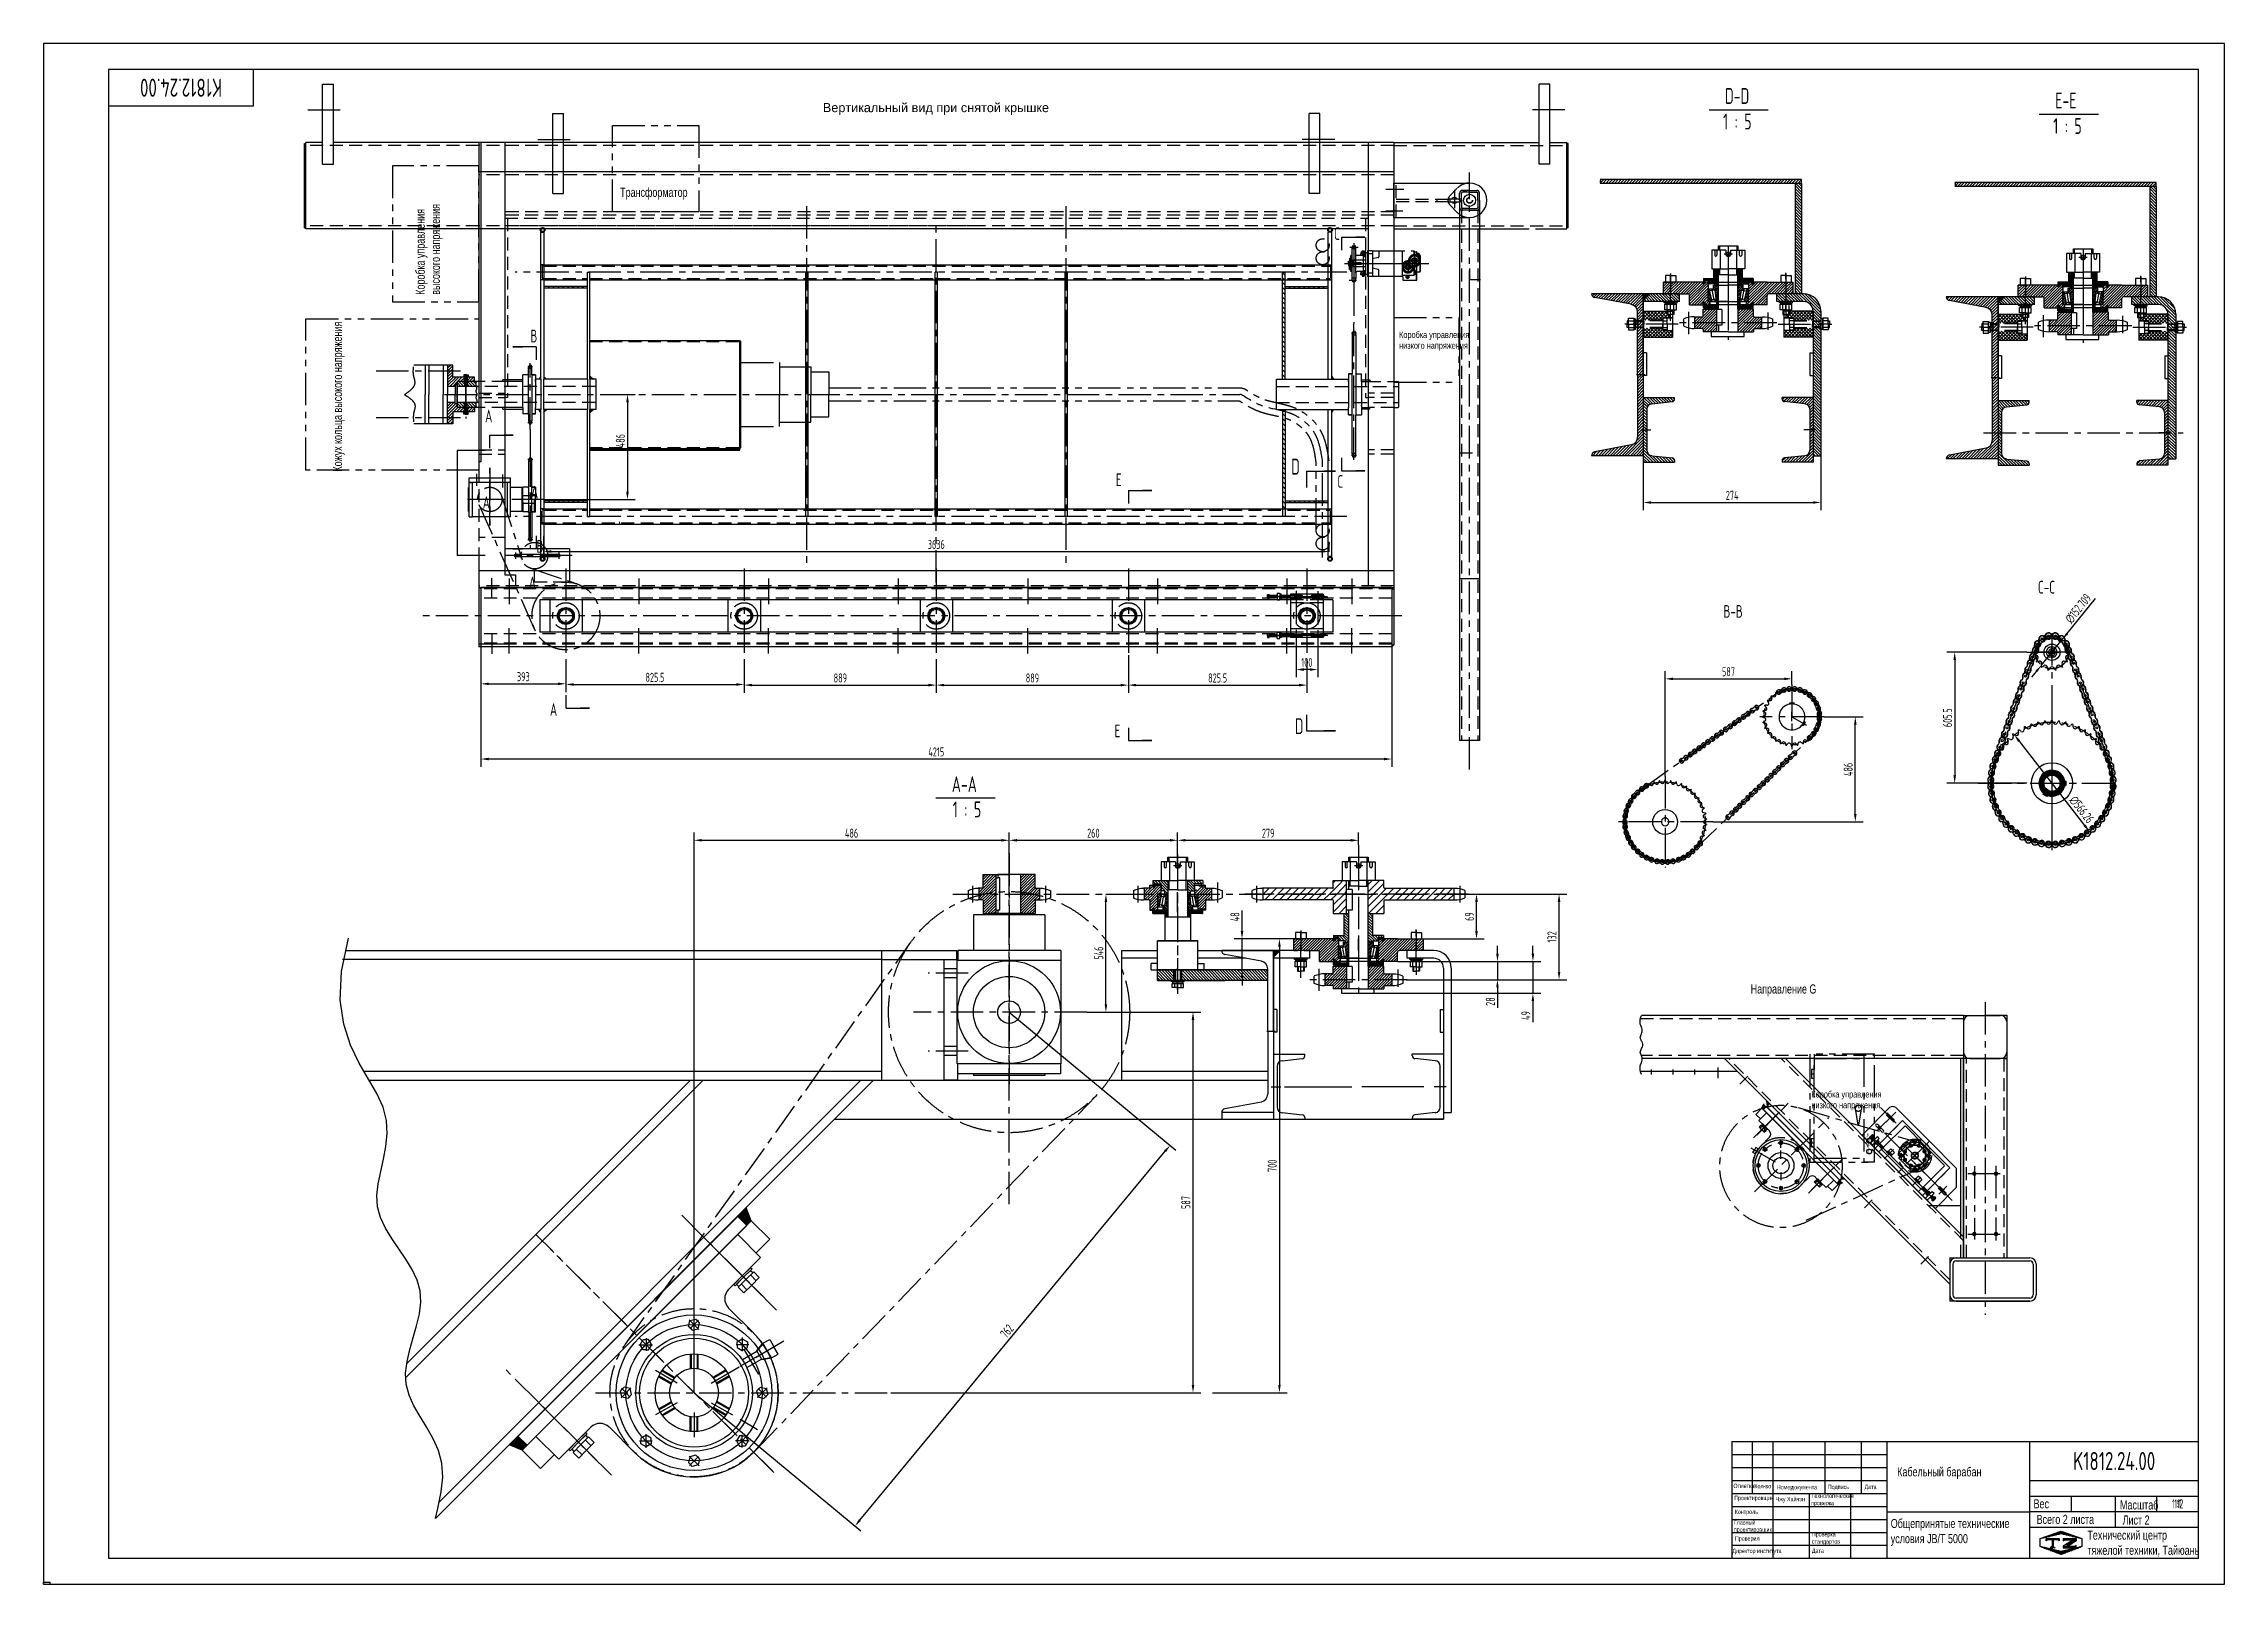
# Model space of a CAD drawing. Header units: millimetres. Extents: x 0 to 10092, y -1 to 7128.
import ezdxf
from ezdxf.enums import TextEntityAlignment as Align

# ---------------------------------------------------------------- set-up
doc = ezdxf.new("R2010")
doc.units = ezdxf.units.MM
doc.header["$LTSCALE"] = 120
for name, pattern in [('F', [0.75, 0.5, -0.25]), ('G', [2, 1.25, -0.25, 0.25, -0.25]), ('K', [2.5, 1.25, -0.25, 0.25, -0.25, 0.25, -0.25])]:
    doc.linetypes.add(name, pattern=pattern)
for name, color, linetype in [('01', 7, 'Continuous'), ('02', 1, 'Continuous'), ('04', 2, 'F'), ('05', 4, 'G'), ('07', 6, 'K'), ('08', 1, 'Continuous'), ('10', 1, 'Continuous'), ('11', 3, 'Continuous'), ('L1GEA', 7, 'Continuous'), ('THICK', 7, 'Continuous')]:
    doc.layers.add(name, color=color, linetype=linetype)
doc.styles.get("Standard").update_dxf_attribs({"font": 'isocp', "width": 0.707, "bigfont": 'intecad.shx'})
pattern_1 = [(135, (181.594, 1336.41), (-11.22532, -11.22532), [])]
pattern_2 = [(135, (-5865.028, -3162.5075), (-2.12132034, -2.12132034), [])]
pattern_3 = [(135, (-7506.5476, -3147.6162), (-2.12132034, -2.12132034), [])]

msp = doc.modelspace()

# ---------------------------------------------------------------- texts
at = {"layer": '02', "color": 7, "text_generation_flag": 4, "width": 0.605172}
msp.add_text('●', height=10, dxfattribs=at).set_placement((2662, 4917), (2668, 4917), align=Align.FIT)
at = {"layer": '02', "color": 7, "width": 0.605172}
for height, rotation, p, p2 in [(3, 270, (5668, 4577), (5668, 4575)), (3, 270, (5711, 4582), (5711, 4581)), (3, 270, (5725, 4578), (5725, 4576)), (2.5, 315, (8714, 1939), (8715, 1938))]:
    msp.add_text('●', height=height, rotation=rotation, dxfattribs=at).set_placement(p, p2, align=Align.FIT)
at = {"layer": '05', "attachment_point": 1}
for s, insert, char_height in [('{\\fArial|b0|i0|c204|p34;\\W1;\\C250;Вертикальный вид при снятой крышке}', (3606, 6853), 42), ('{\\fArial|b0|i0|c204|p34;\\C250;Трансформатор}', (2668, 6461), 42), ('{\\fArial|b0|i0|c204|p34;\\C250;Коробка управления\\Pнизкого напряжения}', (6273, 5796), 30), ('{\\fArial|b0|i0|c204|p34;\\C250;Направление \\fArial|b0|i0|c0|p34;G}', (7900, 2775), 42), ('{\\fArial|b0|i0|c204|p34;\\C250;Коробка управления\\Pнизкого напряжения}', (8181, 2282), 30), ('{\\fArial|b0|i0|c204|p34;\\C250;Кабельный барабан}', (8578, 541), 42), ('{\\fArial|b0|i0|c204|p34;\\C250;Отметка}', (7820, 465), 20), ('{\\fArial|b0|i0|c204|p34;\\C250;Проектировщик}', (7824, 409), 20), ('{\\fArial|b0|i0|c204|p34;\\C250;Кол-во}', (7917, 464), 20), ('{\\fArial|b0|i0|c204|p34;\\C3;Чжу Хайчэн}', (8016, 404), 20), ('{\\fArial|b0|i0|c204|p34;\\C250;документа}', (8087, 459), 20), ('{\\fArial|b0|i0|c204|p34;\\C250;Технологическая\\Pпроверка}', (8180, 419), 20), ('{\\fArial|b0|i0|c204|p34;\\C250;Дата}', (8427, 460), 20), ('{\\fArial|b0|i0|c204|p34;\\C250;Контроль}', (7826, 345), 20), ('{\\fArial|b0|i0|c204|p34;\\C250;Общепринятые технические \\Pусловия \\fArial|b0|i0|c0|p34;JB/T 5000}', (8548, 302), 42), ('{\\fArial|b0|i0|c204|p34;\\C250;Вес}', (9209, 393), 42), ('{\\fArial|b0|i0|c204|p34;\\C250;Всего 2 листа}', (9223, 321), 42), ('{\\fArial|b0|i0|c204|p34;\\C250;Масштаб}', (9609, 388), 42), ('{\\fArial|b0|i0|c204|p34;\\C250;Лист 2}', (9621, 318), 42), ('{\\fArial|b0|i0|c204|p34;\\C250;Главный\\Pпроектировщик}', (7822, 296), 20), ('{\\fArial|b0|i0|c204|p34;\\C250;Проверил}', (7827, 222), 20), ('{\\fArial|b0|i0|c204|p34;\\C250;Проверка\\Pстандартов}', (8183, 241), 20), ('{\\fArial|b0|i0|c204|p34;\\C250;Технический центр\\Pтяжелой техники, Тайюань}', (9458, 248), 42), ('{\\fArial|b0|i0|c204|p34;\\C250;Директор института}', (7815, 164), 20), ('{\\fArial|b0|i0|c204|p34;\\C250;Дата}', (8183, 165), 20)]:
    msp.add_mtext(s, dxfattribs=dict(at, insert=insert, char_height=char_height))
at = {"layer": '05', "char_height": 42, "attachment_point": 1, "rotation": 90}
for s, insert in [('{\\fArial|b0|i0|c204|p34;\\C250;Коробка управления \\Pвысокого напряжения}', (1722, 5966)), ('{\\fArial|b0|i0|c204|p34;\\C250;Кожух кольца высокого напряжения}', (1339, 5148))]:
    msp.add_mtext(s, dxfattribs=dict(at, insert=insert))
at = {"layer": '05', "char_height": 20, "attachment_point": 1}
for s, insert, width in [('{\\fArial|b0|i0|c204|p34;\\C250;Номер }', (8021, 459), 2.31), ('{\\fArial|b0|i0|c204|p34;\\C250;Подпись}', (8257, 460), 0.77)]:
    msp.add_mtext(s, dxfattribs=dict(at, insert=insert, width=width))
at = {"layer": '07', "color": 7, "linetype": 'K', "char_height": 14, "width": 25.36, "attachment_point": 1}
for s, insert in [('停止', (8436, 2034)), ('启动', (8436, 2082))]:
    msp.add_mtext(s, dxfattribs=dict(at, insert=insert))
at = {"layer": '08', "color": 7, "char_height": 42, "attachment_point": 5}
for s, insert, rotation in [('486', (2669, 5291), 90), ('∅152.709', (9416, 4514), 50.9062), ('605.5', (8811, 4009), 90), ('486', (8351, 3770), 90), ('∅566.26', (9431, 3584), 307.8989), ('48', (5513, 3088), 90), ('69', (6598, 3089), 90), ('546', (4883, 2920), 90), ('132', (6980, 2995), 90), ('28', (6695, 2696), 90), ('49', (6859, 2631), 90), ('700', (5686, 1936), 90), ('587', (5286, 1766), 90), ('762', (4458, 1171), 50.3773)]:
    msp.add_mtext(s, dxfattribs=dict(at, insert=insert, rotation=rotation))
for s, insert in [('274', (7814, 5038)), ('3636', (4131, 4811)), ('100', (5846, 4265)), ('587', (7797, 4222)), ('393', (2220, 4199)), ('825.5', (2829, 4196)), ('889', (3687, 4193)), ('889', (4576, 4193)), ('825.5', (5433, 4193)), ('4215', (4131, 3851)), ('486', (3739, 3475)), ('260', (4858, 3475)), ('279', (5667, 3475))]:
    msp.add_mtext(s, dxfattribs=dict(at, insert=insert))
at = {"layer": '11', "color": 7, "width": 0.690823}
msp.add_text('K1812.24.00', height=84, rotation=180, dxfattribs=at).set_placement((826, 6966), (446, 6966), align=Align.FIT)
at = {"layer": '11', "color": 7, "width": 0.707}
for s, height, p in [('D-D', 73.5, (7781, 6827)), ('E-E', 73.5, (9309, 6806)), ('1 : 5', 73.5, (7772, 6709)), ('1 : 5', 73.5, (9300, 6688)), ('C', 58.8, (5972, 6202)), ('B', 58.8, (2253, 5728)), ('A', 58.8, (2043, 5358)), ('D', 73.5, (5773, 5112)), ('A', 58.8, (2255, 5006)), ('E', 58.8, (4962, 5063)), ('C', 58.8, (5987, 5055)), ('A', 58.8, (2032, 4958)), ('B', 58.8, (2281, 4755)), ('A', 58.8, (2245, 4586)), ('C-C', 58.8, (9229, 4566)), ('B-B', 58.8, (7774, 4454)), ('A', 58.8, (2343, 4000)), ('E', 58.8, (4956, 3901)), ('D', 73.5, (5790, 3911)), ('A-A', 73.5, (4203, 3643)), ('1 : 5', 73.5, (4207, 3526))]:
    msp.add_text(s, height=height, dxfattribs=at).set_placement(p, align=Align.BOTTOM_LEFT)
at = {"layer": '11', "color": 7}
for s, height, width, p, p2 in [('K1812.24.00', 84, 0.690823, (9392, 528), (9772, 528)), ('1:12', 42, 0.651478, (9850, 351), (9902, 351)), ('1:1', 42, 0.614783, (9861, 351), (9891, 351))]:
    msp.add_text(s, height=height, dxfattribs=dict(at, width=width)).set_placement(p, p2, align=Align.FIT)

# ---------------------------------------------------------------- blocks, each defined once
blk = doc.blocks.new('*X22')
at = {"color": 0}
for p, q in [((122.34, 4.5), (123.72, 4.5)), ((122.82, 4.8), (123.24, 4.8))]:
    blk.add_line(p, q, dxfattribs=at)
blk = doc.blocks.new('*X21')
at = {"color": 0}
for p, q in [((120.53, 7.8), (125.53, 7.8)), ((120.53, 7.5), (125.53, 7.5)), ((120.53, 7.2), (120.79, 7.2)), ((125.27, 7.2), (125.53, 7.2))]:
    blk.add_line(p, q, dxfattribs=at)
blk = doc.blocks.new('*X20')
at = {"color": 0}
for p, q in [((120.66, 8.7), (121.92, 8.7)), ((121.52, 9), (123.12, 9)), ((122.38, 9.3), (124.32, 9.3)), ((123.24, 9.6), (125.52, 9.6)), ((124.1, 9.9), (128.52, 9.9)), ((124.97, 10.2), (127.67, 10.2)), ((125.83, 10.5), (126.82, 10.5)), ((127.02, 9.6), (129.37, 9.6)), ((128.22, 9.3), (130.22, 9.3)), ((129.42, 9), (131.07, 9)), ((130.62, 8.7), (131.92, 8.7)), ((118.22, 7.8), (118.32, 7.8)), ((118.22, 7.5), (118.27, 7.5)), ((118.22, 7.2), (118.27, 7.2)), ((118.22, 6.9), (118.27, 6.9)), ((118.22, 6.6), (118.27, 6.6)), ((118.22, 6.3), (118.27, 6.3)), ((118.22, 6), (118.27, 6)), ((118.22, 5.7), (118.27, 5.7)), ((118.22, 5.4), (118.27, 5.4)), ((118.22, 5.1), (118.27, 5.1)), ((118.22, 4.8), (118.27, 4.8)), ((118.79, 4.5), (119.42, 4.5)), ((118.94, 8.1), (119.52, 8.1)), ((119.61, 4.2), (120.62, 4.2)), ((119.8, 8.4), (120.72, 8.4)), ((120.43, 3.9), (121.82, 3.9)), ((121.26, 3.6), (123.02, 3.6)), ((122.08, 3.3), (124.22, 3.3)), ((122.91, 3), (125.42, 3)), ((123.73, 2.7), (128.89, 2.7)), ((124.55, 2.4), (128.07, 2.4)), ((125.38, 2.1), (127.26, 2.1)), ((126.2, 1.8), (126.45, 1.8)), ((127.12, 3), (129.7, 3)), ((128.32, 3.3), (130.51, 3.3)), ((129.52, 3.6), (131.32, 3.6)), ((130.72, 3.9), (132.14, 3.9)), ((131.82, 8.4), (132.77, 8.4)), ((131.92, 4.2), (132.95, 4.2)), ((133.02, 8.1), (133.62, 8.1)), ((133.12, 4.5), (133.76, 4.5)), ((134.22, 7.8), (134.32, 7.8)), ((134.27, 7.5), (134.32, 7.5)), ((134.27, 7.2), (134.32, 7.2)), ((134.27, 6.9), (134.32, 6.9)), ((134.27, 6.6), (134.32, 6.6)), ((134.27, 6.3), (134.32, 6.3)), ((134.27, 6), (134.32, 6)), ((134.27, 5.7), (134.32, 5.7)), ((134.27, 5.4), (134.32, 5.4)), ((134.27, 5.1), (134.32, 5.1)), ((134.27, 4.8), (134.32, 4.8))]:
    blk.add_line(p, q, dxfattribs=at)
blk = doc.blocks.new('*X23')
at = {"color": 0}
for p, q in [((127.06, 7.8), (132.06, 7.8)), ((127.06, 7.5), (132.06, 7.5)), ((127.06, 7.2), (127.32, 7.2)), ((127.84, 5.4), (129.64, 5.4)), ((128.3, 5.7), (130.1, 5.7)), ((128.77, 6), (130.57, 6)), ((129.23, 6.3), (131.04, 6.3)), ((129.7, 6.6), (131.51, 6.6)), ((130.16, 6.9), (131.98, 6.9)), ((130.62, 7.2), (132.06, 7.2))]:
    blk.add_line(p, q, dxfattribs=at)
blk = doc.blocks.new('*X24')
at = {"color": 0}
for p, q in [((127.06, 4.8), (132.06, 4.8)), ((127.06, 4.5), (132.06, 4.5)), ((131.84, 5.1), (132.06, 5.1))]:
    blk.add_line(p, q, dxfattribs=at)
blk = doc.blocks.new('*U3')
at = {"layer": '10'}
h = blk.add_hatch(dxfattribs=at)
h.set_pattern_fill('_USER', color=256, scale=2, angle=45, style=0, pattern_type=0)
h.set_pattern_definition([(45, (0, 0), (-1.41421, 1.41421), [])])
h.paths.add_polyline_path([(-5.5, 29.2), (-5.5, 31), (-25, 31), (-25, 24.8)])
h.paths.add_polyline_path([(-5.5, -31), (-5.5, -29.2), (-25, -24.8), (-25, -31)])
h = blk.add_hatch(dxfattribs=at)
h.set_pattern_fill('_USER', color=256, scale=2, angle=135, style=0, pattern_type=0)
h.set_pattern_definition([(135, (0, 0), (-1.41421, -1.41421), [])])
h.paths.add_polyline_path([(0, 15), (0, 23), (-7.9, 23), (-7.4, 20.4), (-20.9, 18.6), (-21.1, 19.9), (-25, 19.9), (-25, 15)])
h.paths.add_polyline_path([(-25, -15), (-25, -19.9), (-21.1, -19.9), (-20.9, -18.6), (-7.4, -20.4), (-7.9, -23), (0, -23), (0, -15)])
at = {"layer": '01'}
for p, q in [((-25, 0), (-25, 31)), ((-25, 31), (-5.5, 31)), ((-25, 24.8), (-5.5, 29.2)), ((-25, 0), (-25, 19.9)), ((-25, 19.9), (-21.1, 19.9)), ((-25, 15), (0, 15)), ((-22.1, 25.4), (-20.9, 18.6)), ((-20.9, 18.6), (-7.4, 20.4)), ((-7.4, 20.4), (-8.8, 28.4)), ((-7.9, 23), (0, 23)), ((-5.5, 31), (-5.5, 23)), ((0, 23), (0, 0)), ((-25, 0), (-25, -19.9)), ((-25, 0), (-25, -31)), ((-25, -15), (0, -15)), ((-25, -19.9), (-21.1, -19.9)), ((-25, -24.8), (-5.5, -29.2)), ((-25, -31), (-5.5, -31)), ((-22.1, -25.4), (-20.9, -18.6)), ((-20.9, -18.6), (-7.4, -20.4)), ((-7.4, -20.4), (-8.8, -28.4)), ((-7.9, -23), (0, -23)), ((-5.5, -31), (-5.5, -23)), ((0, -23), (0, 0))]:
    blk.add_line(p, q, dxfattribs=at)
at = {"layer": '05'}
for p, q in [((-23, 21.7), (-6.6, 24.7)), ((3, 0), (-28, 0)), ((-23, -21.7), (-6.6, -24.7))]:
    blk.add_line(p, q, dxfattribs=at)
blk = doc.blocks.new('*U4')
at = {"layer": '01'}
for p, q in [((-28.6, 25.4), (0, 25.4)), ((-28.6, 3.5), (-28.6, 25.4)), ((-28.6, 20.8), (-21.3, 20.8)), ((-21.3, 17.3), (-28.6, 17.3)), ((-28.6, 12.7), (0, 12.7)), ((-28.6, 3.5), (-21.3, 3.5)), ((-19.6, 19.1), (-19.6, 19.1)), ((-19.6, 1.8), (-19.6, 0)), ((-19.6, -1.8), (-19.6, 0)), ((0, 25.4), (0, 0)), ((0, -25.4), (0, 0)), ((-28.6, -3.5), (-28.6, -25.4)), ((-28.6, -3.5), (-21.3, -3.5)), ((-28.6, -12.7), (0, -12.7)), ((-21.3, -17.3), (-28.6, -17.3)), ((-28.6, -20.8), (-21.3, -20.8)), ((-28.6, -25.4), (0, -25.4)), ((-19.6, -19.1), (-19.6, -19.1))]:
    blk.add_line(p, q, dxfattribs=at)
for centre, start, end in [((-21.3, 19.1), 0, 90), ((-21.3, 19.1), 270, 0), ((-21.3, 1.7), 0.0941, 90), ((-21.3, -1.7), 270.0001, 359.9059), ((-21.3, -19.1), 0, 90), ((-21.3, -19.1), 270, 0)]:
    blk.add_arc(centre, 1.75, start, end, dxfattribs=at)
at = {"layer": '05'}
blk.add_line((-31.8, 0), (4.4, 0), dxfattribs=at)
blk = doc.blocks.new('*U14')
at = {"layer": '01'}
for p, q in [((0, 9), (-8, 4)), ((-8, 4), (-8, 0)), ((8, 4), (0, 9)), ((8, 0), (8, 4)), ((-8, -4), (-8, 0)), ((0, -9), (-8, -4)), ((8, -4), (0, -9)), ((8, 0), (8, -4))]:
    blk.add_line(p, q, dxfattribs=at)
at = {"layer": '05'}
for p, q in [((0, -11), (0, 10)), ((-10, 0), (9, 0))]:
    blk.add_line(p, q, dxfattribs=at)
blk = doc.blocks.new('*U12')
at = {"layer": '10', "linetype": 'Continuous'}
h = blk.add_hatch(dxfattribs=at)
h.set_pattern_fill('_U', color=256, scale=3, angle=45, style=0, pattern_type=0)
h.set_pattern_definition([(45, (0, 0), (-2.12132, 2.12132), [])])
h.paths.add_polyline_path([(1, 11), (0, 11), (0, 0), (1, -1), (19, -1), (20, 0), (20, 11), (19, 11)])
at = {"layer": '01'}
for p, q in [((0, 11), (1, 11)), ((0, 0), (0, 11)), ((0, 0), (1, -1)), ((1, 11), (19, 11)), ((19, 11), (20, 11)), ((20, 0), (19, -1)), ((20, 11), (20, 0)), ((19, -1), (1, -1))]:
    blk.add_line(p, q, dxfattribs=at)
blk = doc.blocks.new('A$C5E6C1A89')
for p, q in [((0, 6), (3, 8)), ((0, 6), (3, 4)), ((3, 11), (6, 9)), ((3, 11), (3, 8)), ((3, 4), (3, 1)), ((3, 1), (6, 3)), ((6, 9), (9, 11)), ((6, 3), (9, 1)), ((9, 11), (9, 8)), ((9, 8), (12, 6)), ((9, 4), (12, 6)), ((9, 4), (9, 1))]:
    blk.add_line(p, q)
blk.add_circle((6, 6), 5.97)
blk = doc.blocks.new('ERWEREW')
at = {"layer": '07', "color": 6, "linetype": 'K'}
for p, q in [((2779, 3796), (2779, 3713)), ((2788, 3794), (2784, 3799)), ((2799, 3794), (2788, 3806)), ((2799, 3805), (2795, 3809)), ((2795, 3755), (2883, 3755)), ((2797, 3814), (2880, 3814)), ((2834, 3774), (2834, 3766)), ((2834, 3774), (2842, 3774)), ((2834, 3766), (2842, 3766)), ((2842, 3774), (2842, 3766)), ((2876, 3792), (2891, 3807)), ((2878, 3805), (2882, 3809)), ((2889, 3794), (2893, 3799)), ((2898, 3796), (2898, 3713)), ((2784, 3711), (2788, 3715)), ((2786, 3702), (2801, 3718)), ((2795, 3700), (2799, 3705)), ((2797, 3695), (2880, 3695)), ((2891, 3702), (2876, 3718)), ((2882, 3700), (2878, 3705)), ((2893, 3711), (2888, 3716))]:
    blk.add_line(p, q, dxfattribs=at)
for radius in [50.8, 3.42]:
    blk.add_circle((2838, 3755), radius, dxfattribs=at)
for centre, radius, start, end in [((2782, 3796), 3, 45, 180), ((2838, 3755), 63.5, 122.1372, 146.9016), ((2793, 3800), 7.63, 221.5539, 48.4461), ((2838, 3755), 50.8, 164.2343, 195.7657), ((2791, 3774), 8.03, 252.0316, 62.9684), ((2791, 3735), 8.03, 297.0316, 107.9684), ((2838, 3755), 48.8, 166.4553, 193.5447), ((2797, 3811), 3, 90, 225), ((2838, 3755), 50.8, 119.2343, 150.7657), ((2838, 3755), 48.8, 121.4553, 148.5447), ((2819, 3802), 8.03, 207.0316, 17.9684), ((2838, 3755), 15.9, 104.5232, 75.4768), ((2838, 3755), 13.9, 106.6736, 73.3264), ((2838, 3755), 50.8, 74.2343, 105.7657), ((2838, 3755), 48.8, 76.4553, 103.5447), ((2858, 3802), 8.03, 162.0316, 332.9684), ((2838, 3755), 50.8, 29.2343, 60.7657), ((2838, 3755), 48.8, 31.4553, 58.5447), ((2838, 3755), 63.5, 29.6063, 58.3724), ((2883, 3800), 7.62, 135, 315), ((2885, 3774), 8.03, 117.0316, 287.9684), ((2885, 3735), 8.03, 72.0316, 242.9684), ((2880, 3811), 3, 315, 90), ((2838, 3755), 48.8, 346.4553, 13.5447), ((2838, 3755), 50.8, 344.2343, 15.7657), ((2895, 3796), 3, 0, 135), ((2782, 3713), 3, 180, 315), ((2838, 3755), 63.5, 208.4941, 235.3568), ((2793, 3710), 7.62, 315, 135), ((2838, 3755), 50.8, 209.2343, 240.7657), ((2797, 3698), 3, 135, 270), ((2838, 3755), 48.8, 211.4553, 238.5447), ((2819, 3708), 8.03, 342.0316, 152.9684), ((2838, 3755), 50.8, 254.2343, 285.7657), ((2838, 3755), 48.8, 256.4553, 283.5447), ((2858, 3708), 8.03, 27.0316, 197.9684), ((2838, 3755), 50.8, 299.2343, 330.7657), ((2838, 3755), 48.8, 301.4553, 328.5447), ((2838, 3755), 63.5, 301.38, 325.029), ((2883, 3710), 7.63, 41.5539, 228.4461), ((2880, 3698), 3, 270, 45), ((2895, 3713), 3, 225, 0)]:
    blk.add_arc(centre, radius, start, end, dxfattribs=at)
for p, rotation in [((2800, 3735), 135), ((2797, 3768), 90), ((2819, 3793), 45), ((2877, 3774), 315), ((2879, 3741), 270), ((2825, 3714), 180), ((2858, 3716), 225)]:
    blk.add_blockref('A$C5E6C1A89', p, dxfattribs=dict(at, rotation=rotation))
blk.add_blockref('A$C5E6C1A89', (2852, 3796), dxfattribs=at)

# ---------------------------------------------------------------- hatches: boundary and pattern name
at = {"layer": '01', "linetype": 'Continuous'}
for points in [[(9075, 5957), (9045, 5957), (9045, 5927)], [(5722, 2932), (5692, 2932), (5692, 2902)], [(7973, 2210), (7962, 2199), (7960, 2223)], [(7987, 2223), (7977, 2213), (7974, 2237)], [(8325, 1858), (8312, 1871), (8301, 1860)], [(8340, 1871), (8327, 1884), (8316, 1873)], [(3212, 1702), (3244, 1670), (3251, 1742)], [(3213, 1703), (3245, 1671), (3252, 1743)], [(3254, 1660), (3244, 1670), (3251, 1742), (3275, 1681)], [(2154, 645), (2194, 684), (2226, 652)], [(2215, 621), (2236, 642), (2226, 652), (2154, 645)], [(2155, 646), (2195, 685), (2227, 653)]]:
    msp.add_hatch(color=7, dxfattribs=at).paths.add_polyline_path(points)
at = {"layer": '01'}
for points in [[(3222, 5755), (3227, 5750), (3222, 5750)], [(3222, 5255), (3222, 5260), (3227, 5260)], [(7959, 2196), (7962, 2199), (7960, 2223), (7952, 2203)], [(8305, 1849), (8298, 1856), (8302, 1859), (8325, 1857)]]:
    msp.add_hatch(color=7, dxfattribs=at).paths.add_polyline_path(points)
at = {"layer": '04'}
for points in [[(2301, 5588), (2292, 5575), (2301, 5575)], [(2313, 5588), (2313, 5575), (2328, 5575)], [(2527, 5590), (2527, 5575), (2545, 5575)], [(2301, 5422), (2292, 5435), (2301, 5435)], [(2313, 5422), (2313, 5435), (2328, 5435)], [(2527, 5420), (2527, 5435), (2545, 5435)]]:
    msp.add_hatch(color=7, dxfattribs=at).paths.add_polyline_path(points)
at = {"layer": '07', "linetype": 'K'}
for points in [[(7973, 2210), (7962, 2199), (7960, 2223)], [(8325, 1857), (8312, 1870), (8302, 1859)]]:
    msp.add_hatch(color=7, dxfattribs=at).paths.add_polyline_path(points)
at = {"layer": '10'}
h = msp.add_hatch(dxfattribs=at)
h.set_pattern_fill('ANSI31', scale=0.75, style=0)
h.set_pattern_definition([(135, (8080.4543, 1336.4095), (1.683798, 1.683798), [])])
h.paths.add_polyline_path([(2320, 6266, -1), (2298, 6266, -1)])
h.paths.add_polyline_path([(2301, 6266, 1), (2317, 6266, 1)], flags=16)
h = msp.add_hatch(dxfattribs=at)
h.set_pattern_fill('ANSI31', scale=0.75, style=0)
h.set_pattern_definition([(45, (181.594, 1336.4095), (-1.683798, 1.683798), [])])
h.paths.add_polyline_path([(5942, 6266, 1), (5964, 6266, 1)])
h.paths.add_polyline_path([(5961, 6266, -1), (5945, 6266, -1)], flags=16)
h = msp.add_hatch(dxfattribs=at)
h.set_pattern_fill('LINE', scale=5, angle=135, style=0)
h.set_pattern_definition(pattern_1)
h.paths.add_polyline_path([(5745, 6070), (5733, 6070), (5733, 6041), (5745, 6041)])
h.paths.add_polyline_path([(5745, 6041), (5733, 6041), (5733, 6035), (5745, 6035)])
h = msp.add_hatch(dxfattribs=at)
h.set_pattern_fill('_USER', scale=3, angle=135, style=0, pattern_type=0)
h.set_pattern_definition(pattern_3)
h.paths.add_polyline_path([(7751, 6086), (7730, 6086), (7730, 6041), (7681, 6041), (7681, 6025), (7687, 6025), (7687, 6032), (7705, 6032), (7705, 6025), (7751, 6025)])
h.paths.add_polyline_path([(7751, 6025), (7705, 6025), (7705, 6016), (7736, 6016), (7736, 6010), (7751, 6010)])
h.paths.add_polyline_path([(7687, 6025), (7681, 6025), (7681, 6018), (7687, 6018)])
h = msp.add_hatch(dxfattribs=at)
h.set_pattern_fill('_USER', scale=3, angle=135, style=0, pattern_type=0)
h.set_pattern_definition([(45, (23099.4217, -3147.6162), (2.12132034, -2.12132034), [])])
h.paths.add_polyline_path([(7841, 6086), (7862, 6086), (7862, 6041), (7912, 6041), (7912, 6025), (7906, 6025), (7906, 6032), (7887, 6032), (7887, 6025), (7841, 6025)])
h.paths.add_polyline_path([(7841, 6025), (7887, 6025), (7887, 6016), (7856, 6016), (7856, 6010), (7841, 6010)])
h.paths.add_polyline_path([(7906, 6025), (7912, 6025), (7912, 6018), (7906, 6018)])
h = msp.add_hatch(dxfattribs=at)
h.set_pattern_fill('_USER', scale=3, angle=135, style=0, pattern_type=0)
h.set_pattern_definition(pattern_2)
h.paths.add_polyline_path([(9393, 6071), (9372, 6071), (9372, 6026), (9322, 6026), (9322, 6011), (9328, 6011), (9328, 6017), (9347, 6017), (9347, 6011), (9393, 6011)])
h.paths.add_polyline_path([(9393, 6011), (9347, 6011), (9347, 6002), (9378, 6002), (9378, 5996), (9393, 5996)])
h.paths.add_polyline_path([(9328, 6011), (9322, 6011), (9322, 6003), (9328, 6003)])
h = msp.add_hatch(dxfattribs=at)
h.set_pattern_fill('_USER', scale=3, angle=135, style=0, pattern_type=0)
h.set_pattern_definition([(45, (24740.9413, -3162.5075), (2.12132034, -2.12132034), [])])
h.paths.add_polyline_path([(9483, 6071), (9504, 6071), (9504, 6026), (9553, 6026), (9553, 6011), (9547, 6011), (9547, 6017), (9529, 6017), (9529, 6011), (9483, 6011)])
h.paths.add_polyline_path([(9483, 6011), (9529, 6011), (9529, 6002), (9498, 6002), (9498, 5996), (9483, 5996)])
h.paths.add_polyline_path([(9547, 6011), (9553, 6011), (9553, 6003), (9547, 6003)])
h = msp.add_hatch(dxfattribs=at)
h.set_pattern_fill('ANSI31', scale=5, style=0)
h.set_pattern_definition([(135, (8080.454, 1336.41), (11.22532, 11.22532), [])])
h.paths.add_polyline_path([(2317, 6005), (2517, 6005), (2517, 5997), (2317, 5997)])
h = msp.add_hatch(dxfattribs=at)
h.set_pattern_fill('LINE', scale=5, angle=135, style=0)
h.set_pattern_definition(pattern_1)
h.paths.add_polyline_path([(5745, 6035), (5733, 6035), (5733, 5730), (5745, 5716)])
h.paths.add_polyline_path([(5745, 5716), (5733, 5730), (5733, 5656), (5733, 5575), (5745, 5575), (5745, 5656)])
h.paths.add_polyline_path([(5745, 5353), (5745, 5435), (5733, 5435), (5733, 5353), (5733, 4975), (5745, 4975)])
h.paths.add_polyline_path([(5733, 5389), (5743, 5389), (5743, 5401), (5733, 5401)], flags=24)
h = msp.add_hatch(dxfattribs=at)
h.set_pattern_fill('ANSI31', scale=5, style=0)
h.set_pattern_definition([(45, (181.594, 1336.41), (-11.22532, 11.22532), [])])
h.paths.add_polyline_path([(5945, 6005), (5745, 6005), (5745, 5997), (5945, 5997)])
for points in [[(7403, 5941), (7433, 5971), (7403, 5971)], [(6249, 4603), (6249, 4611), (6241, 4611)], [(6249, 4347), (6239, 4347), (6239, 4337)]]:
    msp.add_hatch(color=7, dxfattribs=at).paths.add_polyline_path(points)
h = msp.add_hatch(dxfattribs=at)
h.set_pattern_fill('_USER', scale=9, angle=45, style=0, pattern_type=0)
h.set_pattern_definition([(45, (-7506.548, -3145.726), (-6.363961, 6.363961), [])])
h.paths.add_polyline_path([(7913, 5901), (7849, 5901), (7841, 5901), (7841, 5836), (7952, 5836), (7952, 5863), (7917, 5863, -0.414214), (7913, 5867)])
h.paths.add_polyline_path([(7952, 5836), (7841, 5836), (7841, 5795), (7913, 5795), (7913, 5806, -0.414214), (7917, 5810), (7952, 5810)])
h.paths.add_polyline_path([(7742, 5901), (7680, 5901), (7680, 5867, -0.414214), (7676, 5863), (7641, 5863), (7641, 5836), (7742, 5836)])
h.paths.add_polyline_path([(7742, 5836), (7641, 5836), (7641, 5810), (7676, 5810, -0.414214), (7680, 5806), (7680, 5795), (7742, 5795)])
h = msp.add_hatch(dxfattribs=at)
h.set_pattern_fill('_USER', scale=3, angle=135, style=0, pattern_type=0)
h.set_pattern_definition(pattern_3)
h.paths.add_polyline_path([(7751, 5920), (7742, 5920), (7742, 5915), (7687, 5915), (7687, 5920), (7681, 5920), (7681, 5906), (7737, 5906), (7737, 5900), (7744, 5900), (7751, 5900)])
h.paths.add_polyline_path([(7751, 5935), (7742, 5935), (7742, 5920), (7751, 5920)])
h.paths.add_polyline_path([(7850, 5935), (7841, 5935), (7841, 5920), (7850, 5920)])
h.paths.add_polyline_path([(7912, 5920), (7906, 5920), (7906, 5915), (7850, 5915), (7850, 5920), (7841, 5920), (7841, 5900), (7849, 5900), (7856, 5900), (7856, 5906), (7912, 5906)])
h = msp.add_hatch(dxfattribs=at)
h.set_pattern_fill('_USER', scale=3, angle=135, style=0, pattern_type=0)
h.set_pattern_definition(pattern_3)
h.paths.add_polyline_path([(7687, 5928), (7681, 5928), (7681, 5920), (7687, 5920)])
h = msp.add_hatch(dxfattribs=at)
h.set_pattern_fill('_USER', scale=3, angle=135, style=0, pattern_type=0)
h.set_pattern_definition(pattern_3)
h.paths.add_polyline_path([(7912, 5928), (7906, 5928), (7906, 5920), (7912, 5920)])
h = msp.add_hatch(dxfattribs=at)
h.set_pattern_fill('_USER', scale=9, angle=45, style=0, pattern_type=0)
h.set_pattern_definition([(45, (-5865.028, -3160.6175), (-6.363961, 6.363961), [])])
h.paths.add_polyline_path([(9555, 5887), (9490, 5887), (9483, 5887), (9483, 5822), (9593, 5822), (9593, 5849), (9559, 5849, -0.414214), (9555, 5852)])
h.paths.add_polyline_path([(9593, 5822), (9483, 5822), (9483, 5780), (9555, 5780), (9555, 5791, -0.414214), (9559, 5795), (9593, 5795)])
h.paths.add_polyline_path([(9383, 5887), (9321, 5887), (9321, 5852, -0.414214), (9317, 5849), (9283, 5849), (9283, 5822), (9383, 5822)])
h.paths.add_polyline_path([(9383, 5822), (9283, 5822), (9283, 5795), (9317, 5795, -0.414214), (9321, 5791), (9321, 5780), (9383, 5780)])
h = msp.add_hatch(dxfattribs=at)
h.set_pattern_fill('_USER', scale=3, angle=135, style=0, pattern_type=0)
h.set_pattern_definition(pattern_2)
h.paths.add_polyline_path([(9393, 5906), (9384, 5906), (9384, 5900), (9328, 5900), (9328, 5906), (9322, 5906), (9322, 5891), (9378, 5891), (9378, 5885), (9385, 5885), (9393, 5885)])
h.paths.add_polyline_path([(9393, 5921), (9384, 5921), (9384, 5906), (9393, 5906)])
h.paths.add_polyline_path([(9492, 5921), (9483, 5921), (9483, 5906), (9492, 5906)])
h.paths.add_polyline_path([(9553, 5906), (9547, 5906), (9547, 5900), (9492, 5900), (9492, 5906), (9483, 5906), (9483, 5885), (9490, 5885), (9498, 5885), (9498, 5891), (9553, 5891)])
h = msp.add_hatch(dxfattribs=at)
h.set_pattern_fill('_USER', scale=3, angle=135, style=0, pattern_type=0)
h.set_pattern_definition(pattern_2)
h.paths.add_polyline_path([(9328, 5913), (9322, 5913), (9322, 5906), (9328, 5906)])
h = msp.add_hatch(dxfattribs=at)
h.set_pattern_fill('_USER', scale=3, angle=135, style=0, pattern_type=0)
h.set_pattern_definition(pattern_2)
h.paths.add_polyline_path([(9553, 5913), (9547, 5913), (9547, 5906), (9553, 5906)])
h = msp.add_hatch(dxfattribs=at)
h.set_pattern_fill('ANSI31', scale=5, style=0)
h.set_pattern_definition([(225, (8080.454, 9673.445), (11.22532, -11.22532), [])])
h.paths.add_polyline_path([(2317, 5005), (2517, 5005), (2517, 5013), (2317, 5013)])
h = msp.add_hatch(dxfattribs=at)
h.set_pattern_fill('ANSI31', scale=5, style=0)
h.set_pattern_definition([(315, (181.594, 9673.445), (-11.22532, -11.22532), [])])
h.paths.add_polyline_path([(5945, 5005), (5745, 5005), (5745, 5013), (5945, 5013)])
h = msp.add_hatch(dxfattribs=at)
h.set_pattern_fill('ANSI31', scale=0.75, style=0)
h.set_pattern_definition([(225, (8080.4543, 9673.4454), (1.683798, -1.683798), [])])
h.paths.add_polyline_path([(2320, 4744, 1), (2298, 4744, 1)])
h.paths.add_polyline_path([(2301, 4744, -1), (2317, 4744, -1)], flags=16)
h = msp.add_hatch(dxfattribs=at)
h.set_pattern_fill('ANSI31', scale=0.75, style=0)
h.set_pattern_definition([(315, (181.594, 9673.4454), (-1.683798, -1.683798), [])])
h.paths.add_polyline_path([(5942, 4744, -1), (5964, 4744, -1)])
h.paths.add_polyline_path([(5961, 4744, 1), (5945, 4744, 1)], flags=16)

# ---------------------------------------------------------------- linework, layer by layer
at = {"color": 7}
for p, q in [((6599, 6449), (6629, 6449)), ((7751, 6171), (7751, 6178)), ((7841, 6171), (7841, 6178)), ((9393, 6156), (9393, 6164)), ((9483, 6156), (9483, 6164)), ((7751, 5900), (7751, 6086)), ((7841, 5900), (7841, 6086)), ((9393, 5885), (9393, 6071)), ((9483, 5885), (9483, 6071)), ((7641, 5810), (7641, 5863)), ((7952, 5810), (7952, 5863)), ((6073, 5779), (6055, 5779)), ((9283, 5795), (9283, 5849)), ((9593, 5795), (9593, 5849)), ((2244, 5627), (2259, 5627)), ((2244, 5383), (2259, 5383)), ((6073, 5231), (6055, 5231)), ((9234, 4369), (9231, 4365)), ((9262, 4388), (9258, 4386)), ((9296, 4394), (9291, 4394)), ((9329, 4386), (9325, 4388)), ((9357, 4365), (9354, 4369)), ((9211, 4305), (9212, 4301)), ((9216, 4339), (9214, 4335)), ((9221, 4272), (9223, 4268)), ((9243, 4246), (9247, 4243)), ((9340, 4243), (9344, 4246)), ((9364, 4268), (9366, 4272)), ((9373, 4335), (9372, 4339)), ((9376, 4301), (9376, 4305)), ((9274, 4231), (9279, 4230)), ((9309, 4230), (9313, 4231)), ((5170, 3235), (5170, 3193)), ((5172, 3241), (5172, 3208)), ((5325, 3241), (5325, 3208)), ((5326, 3235), (5326, 3193)), ((6040, 3214), (6040, 3256)), ((6130, 2860), (6130, 3256)), ((4328, 3220), (4328, 3166)), ((4609, 3220), (4609, 3166)), ((5093, 3220), (5093, 3166)), ((5155, 3193), (5155, 3118)), ((5203, 3193), (5155, 3193)), ((5404, 3220), (5404, 3166)), ((5643, 3166), (5643, 3220)), ((6528, 3166), (6528, 3220)), ((6040, 2858), (6040, 3118)), ((5930, 2770), (5930, 2824)), ((6241, 2770), (6241, 2824)), ((8696, 1835), (8512, 2019))]:
    msp.add_line(p, q, dxfattribs=at)
for centre, radius in [((5796, 4569), 4.58), ((5896, 4569), 4.58), ((5796, 4391), 4.58), ((5896, 4391), 4.58), ((9294, 4312), 37.5), ((9293, 4312), 6)]:
    msp.add_circle(centre, radius, dxfattribs=at)
for centre, radius, start, end in [((7637, 5749), 115, 89.1366, 113.6054), ((7956, 5749), 114, 66.3599, 90.8982), ((6093, 5780), 38.1, 156.3599, 180.8982), ((6035, 5780), 38.1, 359.9921, 24.6156), ((7639, 5924), 114, 245.3844, 270.0079), ((7954, 5924), 114, 269.9921, 294.6156), ((9278, 5734), 115, 89.1366, 113.6054), ((9280, 5909), 114, 245.3844, 270.0079), ((9598, 5734), 114, 66.3599, 90.8982), ((9596, 5909), 114, 269.9921, 294.6156), ((2275, 5628), 30.5, 155.386, 180.0093), ((2229, 5628), 30.5, 359.2339, 23.7843), ((2275, 5382), 30.5, 179.9907, 204.614), ((2229, 5382), 30.5, 336.2157, 0.7661), ((6093, 5230), 38.1, 179.1018, 203.6401), ((6035, 5230), 38.1, 335.3844, 0.0079), ((9225, 4290), 50, 87.5, 100.6255), ((9228, 4350), 9.7, 267.5, 32.5), ((9278, 4382), 50, 199.3745, 212.5), ((9222, 4320), 50, 63.5, 76.6255), ((9249, 4373), 9.7, 243.5, 8.5), ((9308, 4382), 50, 175.3745, 188.5), ((9232, 4348), 50, 39.5, 52.6255), ((9278, 4386), 9.7, 219.5, 344.5), ((9335, 4370), 50, 151.3745, 164.5), ((9252, 4370), 50, 15.5, 28.6255), ((9310, 4386), 9.7, 195.5, 320.5), ((9356, 4348), 50, 127.3745, 140.5), ((9280, 4382), 50, 351.5, 4.6255), ((9339, 4373), 9.7, 171.5, 296.5), ((9365, 4320), 50, 103.3745, 116.5), ((9360, 4350), 9.7, 147.5, 272.5), ((9309, 4382), 50, 327.5, 340.6255), ((9362, 4290), 50, 79.3745, 92.5), ((9240, 4264), 50, 111.5, 124.6255), ((9231, 4347), 50, 247.3745, 260.5), ((9251, 4369), 50, 223.3745, 236.5), ((9218, 4320), 9.7, 291.5, 56.5), ((9264, 4246), 50, 135.5, 148.6255), ((9221, 4288), 9.7, 315.5, 80.5), ((9222, 4318), 50, 271.3745, 284.5), ((9237, 4261), 9.7, 339.5, 104.5), ((9293, 4240), 50, 159.5, 172.6255), ((9225, 4289), 50, 295.3745, 308.5), ((9263, 4242), 9.7, 3.5, 128.5), ((9293, 4312), 25, 113.0739, 246.9261), ((9322, 4246), 50, 183.5, 196.6255), ((9294, 4312), 16, 104.5119, 75.4881), ((9241, 4263), 50, 319.3745, 332.5), ((9294, 4235), 9.7, 27.5, 152.5), ((9347, 4263), 50, 207.5, 220.6255), ((9293, 4312), 25, 293.0739, 66.9261), ((9265, 4246), 50, 343.3745, 356.5), ((9325, 4242), 9.7, 51.5, 176.5), ((9362, 4289), 50, 231.5, 244.6255), ((9350, 4261), 9.7, 75.5, 200.5), ((9294, 4240), 50, 7.3745, 20.5), ((9365, 4318), 50, 255.5, 268.6255), ((9366, 4288), 9.7, 99.5, 224.5), ((9324, 4246), 50, 31.3745, 44.5), ((9370, 4320), 9.7, 123.5, 248.5), ((9337, 4369), 50, 303.5, 316.6255), ((9356, 4347), 50, 279.5, 292.6255), ((9348, 4264), 50, 55.3745, 68.5), ((4325, 3105), 114, 90.0023, 114.6269), ((4325, 3280), 114, 245.3757, 270), ((4611, 3105), 114, 65.3721, 89.9966), ((4611, 3280), 114, 270, 294.6243), ((5090, 3105), 114, 90.0041, 114.6288), ((5090, 3280), 114, 245.3757, 270), ((5406, 3105), 114, 65.3702, 89.9948), ((5406, 3280), 114, 270, 294.6243), ((5639, 3105), 114, 89.0858, 113.6226), ((5641, 3280), 114, 245.3844, 270.0079), ((6532, 3105), 114, 66.3599, 90.8982), ((6530, 3280), 114, 269.9921, 294.6156), ((5926, 2709), 115, 89.1366, 113.6054), ((5927, 2884), 114, 245.3844, 270.0079), ((6245, 2709), 114, 66.3599, 90.8982), ((6243, 2884), 114, 269.9921, 294.6156)]:
    msp.add_arc(centre, radius, start, end, dxfattribs=at)
at = {"layer": '01', "color": 7}
for p, q in [((972, 6840), (972, 7008)), ((1291, 6571), (1291, 6941)), ((1291, 6941), (1341, 6941)), ((1341, 6571), (1341, 6941)), ((6921, 6571), (6921, 6941)), ((6971, 6941), (6921, 6941)), ((6971, 6571), (6971, 6941)), ((300, 6840), (972, 6840)), ((2356, 6435), (2356, 6805)), ((2356, 6805), (2406, 6805)), ((2406, 6435), (2406, 6805)), ((5856, 6435), (5856, 6805)), ((5906, 6805), (5856, 6805)), ((5906, 6435), (5906, 6805)), ((7707, 6822), (7981, 6822)), ((9235, 6801), (9509, 6801)), ((1208, 6276), (1208, 6666)), ((1208, 6666), (1214, 6666)), ((1214, 6271), (1214, 6671)), ((1291, 6671), (1214, 6671)), ((2014, 6671), (1341, 6671)), ((6249, 6671), (2014, 6671)), ((2014, 6671), (2014, 5246)), ((2024, 6671), (2024, 5246)), ((2134, 6671), (2134, 4670)), ((6129, 6671), (6129, 4620)), ((6249, 6671), (6249, 4627)), ((6249, 6671), (6921, 6671)), ((6971, 6671), (7049, 6671)), ((7049, 6271), (7049, 6671)), ((7055, 6666), (7049, 6666)), ((7055, 6276), (7055, 6666)), ((1291, 6571), (1341, 6571)), ((6971, 6571), (6921, 6571)), ((6249, 6535), (2014, 6535)), ((2014, 6535), (2014, 6271)), ((5471, 6535), (5329, 6535)), ((8135, 6481), (8135, 6499)), ((9777, 6467), (9777, 6485)), ((2356, 6435), (2406, 6435)), ((5906, 6435), (5856, 6435)), ((1208, 6276), (1214, 6276)), ((2014, 6271), (1214, 6271)), ((1358, 6271), (1214, 6271)), ((6249, 6271), (6874, 6271)), ((6249, 6271), (6249, 5861)), ((6904, 6271), (7049, 6271)), ((7055, 6276), (7049, 6276)), ((2301, 5575), (2301, 6255)), ((2301, 6255), (2313, 6255)), ((2301, 6255), (2313, 6255)), ((2317, 5575), (2317, 6255)), ((5945, 5575), (5945, 6255)), ((5961, 6255), (5949, 6255)), ((5961, 6255), (5949, 6255)), ((5961, 5575), (5961, 6255)), ((6007, 6232), (6007, 6172)), ((7751, 6171), (7751, 6193)), ((7751, 6193), (7841, 6193)), ((7751, 6171), (7751, 6178)), ((7841, 6193), (7841, 6171)), ((7841, 6178), (7841, 6171)), ((9393, 6156), (9393, 6179)), ((9393, 6179), (9483, 6179)), ((9393, 6156), (9393, 6164)), ((9483, 6179), (9483, 6156)), ((9483, 6164), (9483, 6156)), ((2313, 6105), (5949, 6105)), ((2517, 5575), (2517, 6070)), ((2517, 6070), (2527, 6070)), ((2527, 5575), (2527, 6070)), ((3526, 6070), (3526, 4940)), ((3536, 6070), (3536, 4940)), ((4126, 4940), (4126, 6070)), ((4136, 4940), (4136, 6070)), ((4726, 6070), (4726, 4940)), ((4736, 6070), (4736, 4940)), ((5733, 6070), (5745, 6070)), ((6599, 6087), (6599, 6037)), ((7505, 6055), (7505, 6025)), ((7529, 6055), (7505, 6055)), ((7529, 6055), (7553, 6055)), ((7553, 6055), (7553, 6025)), ((7730, 6041), (7730, 6086)), ((7796, 6058), (7751, 6058)), ((7796, 6058), (7841, 6058)), ((7862, 6041), (7862, 6086)), ((7862, 6041), (7862, 6086)), ((8039, 6055), (8039, 6025)), ((8063, 6055), (8039, 6055)), ((8063, 6055), (8087, 6055)), ((8087, 6055), (8087, 6025)), ((9372, 6026), (9372, 6071)), ((9504, 6026), (9504, 6071)), ((9504, 6026), (9504, 6071)), ((2313, 6035), (2517, 6035)), ((2527, 6035), (4126, 6035)), ((4136, 6035), (5949, 6035)), ((6599, 6037), (6649, 6037)), ((7403, 5971), (7163, 5971)), ((7433, 5971), (7403, 5941)), ((7403, 5596), (7403, 5971)), ((7496, 5971), (7514, 5971)), ((7505, 6025), (7529, 6025)), ((7553, 6025), (7529, 6025)), ((7544, 5971), (7607, 5971)), ((7571, 5935), (7571, 5971)), ((7705, 6016), (7705, 6032)), ((7705, 6016), (7705, 6029)), ((7736, 6016), (7705, 6016)), ((7736, 6016), (7705, 6016)), ((7736, 6010), (7736, 6016)), ((7856, 6010), (7856, 6016)), ((7856, 6016), (7887, 6016)), ((7856, 6016), (7887, 6016)), ((7887, 6016), (7887, 6032)), ((7887, 6016), (7887, 6032)), ((7887, 6016), (7887, 6029)), ((7887, 6016), (7887, 6029)), ((8021, 5935), (8021, 5971)), ((8096, 5971), (8078, 5971)), ((9138, 5957), (9156, 5957)), ((9147, 6041), (9147, 6011)), ((9171, 6041), (9147, 6041)), ((9147, 6011), (9171, 6011)), ((9171, 6041), (9195, 6041)), ((9195, 6011), (9171, 6011)), ((9186, 5957), (9249, 5957)), ((9195, 6041), (9195, 6011)), ((9213, 5921), (9213, 5957)), ((9347, 6002), (9347, 6017)), ((9347, 6002), (9347, 6014)), ((9378, 6002), (9347, 6002)), ((9378, 6002), (9347, 6002)), ((9378, 5996), (9378, 6002)), ((9438, 6043), (9393, 6043)), ((9438, 6043), (9483, 6043)), ((9498, 5996), (9498, 6002)), ((9498, 6002), (9529, 6002)), ((9498, 6002), (9529, 6002)), ((9529, 6002), (9529, 6017)), ((9529, 6002), (9529, 6017)), ((9529, 6002), (9529, 6014)), ((9529, 6002), (9529, 6014)), ((9663, 5921), (9663, 5957)), ((9681, 6041), (9681, 6011)), ((9705, 6041), (9681, 6041)), ((9705, 6041), (9729, 6041)), ((9738, 5957), (9720, 5957)), ((9729, 6041), (9729, 6011)), ((7347, 5922), (7178, 5954)), ((7376, 5596), (7376, 5886)), ((7499, 5935), (7529, 5935)), ((7499, 5929), (7499, 5935)), ((7529, 5929), (7499, 5929)), ((7503, 5922), (7529, 5922)), ((7503, 5896), (7503, 5922)), ((7529, 5896), (7503, 5896)), ((7506, 5929), (7529, 5929)), ((7506, 5922), (7506, 5929)), ((7529, 5922), (7506, 5922)), ((7514, 5896), (7514, 5922)), ((7514, 5896), (7514, 5875)), ((7514, 5875), (7529, 5875)), ((7559, 5935), (7529, 5935)), ((7529, 5929), (7559, 5929)), ((7553, 5929), (7529, 5929)), ((7529, 5922), (7553, 5922)), ((7556, 5922), (7529, 5922)), ((7529, 5896), (7556, 5896)), ((7544, 5875), (7529, 5875)), ((7544, 5896), (7544, 5922)), ((7544, 5896), (7544, 5875)), ((7553, 5922), (7553, 5929)), ((7556, 5896), (7556, 5922)), ((7559, 5929), (7559, 5935)), ((7616, 5920), (7679, 5920)), ((7676, 5863), (7639, 5863)), ((7680, 5867), (7680, 5900)), ((7680, 5900), (7744, 5900)), ((7688, 5920), (7712, 5920)), ((7737, 5906), (7737, 5900)), ((7742, 5935), (7742, 5915)), ((7742, 5900), (7742, 5794)), ((7766, 5898), (7742, 5898)), ((7744, 5900), (7751, 5900)), ((7744, 5900), (7751, 5900)), ((7751, 5900), (7751, 5898)), ((7751, 5900), (7751, 5898)), ((7766, 5898), (7766, 5825)), ((7849, 5900), (7841, 5900)), ((7841, 5900), (7841, 5794)), ((7913, 5900), (7849, 5900)), ((7850, 5935), (7850, 5915)), ((7856, 5906), (7856, 5900)), ((7856, 5906), (7856, 5900)), ((7976, 5920), (7881, 5920)), ((7913, 5867), (7913, 5900)), ((7913, 5867), (7913, 5900)), ((7917, 5863), (7954, 5863)), ((8033, 5929), (8033, 5935)), ((8063, 5929), (8033, 5929)), ((8037, 5922), (8063, 5922)), ((8037, 5896), (8037, 5922)), ((8063, 5896), (8037, 5896)), ((8040, 5929), (8063, 5929)), ((8040, 5922), (8040, 5929)), ((8063, 5922), (8040, 5922)), ((8048, 5896), (8048, 5922)), ((8048, 5896), (8048, 5875)), ((8048, 5875), (8063, 5875)), ((8093, 5935), (8063, 5935)), ((8087, 5929), (8063, 5929)), ((8063, 5929), (8093, 5929)), ((8063, 5922), (8087, 5922)), ((8090, 5922), (8063, 5922)), ((8063, 5896), (8090, 5896)), ((8078, 5875), (8063, 5875)), ((8078, 5896), (8078, 5922)), ((8078, 5896), (8078, 5875)), ((8087, 5922), (8087, 5929)), ((8090, 5896), (8090, 5922)), ((8093, 5929), (8093, 5935)), ((9141, 5921), (9171, 5921)), ((9141, 5915), (9141, 5921)), ((9171, 5915), (9141, 5915)), ((9144, 5907), (9171, 5907)), ((9144, 5882), (9144, 5907)), ((9171, 5882), (9144, 5882)), ((9148, 5915), (9171, 5915)), ((9148, 5907), (9148, 5915)), ((9171, 5907), (9148, 5907)), ((9156, 5882), (9156, 5907)), ((9156, 5882), (9156, 5861)), ((9156, 5861), (9171, 5861)), ((9201, 5921), (9171, 5921)), ((9171, 5915), (9201, 5915)), ((9194, 5915), (9171, 5915)), ((9171, 5907), (9194, 5907)), ((9198, 5907), (9171, 5907)), ((9171, 5882), (9198, 5882)), ((9186, 5861), (9171, 5861)), ((9186, 5882), (9186, 5907)), ((9186, 5882), (9186, 5861)), ((9194, 5907), (9194, 5915)), ((9198, 5882), (9198, 5907)), ((9201, 5915), (9201, 5921)), ((9258, 5906), (9321, 5906)), ((9321, 5852), (9321, 5885)), ((9321, 5885), (9385, 5885)), ((9330, 5906), (9354, 5906)), ((9378, 5891), (9378, 5885)), ((9383, 5885), (9383, 5780)), ((9408, 5883), (9383, 5883)), ((9384, 5921), (9384, 5900)), ((9385, 5885), (9393, 5885)), ((9385, 5885), (9393, 5885)), ((9393, 5885), (9393, 5883)), ((9393, 5885), (9393, 5883)), ((9408, 5883), (9408, 5810)), ((9490, 5885), (9483, 5885)), ((9483, 5885), (9483, 5780)), ((9555, 5885), (9490, 5885)), ((9492, 5921), (9492, 5900)), ((9498, 5891), (9498, 5885)), ((9498, 5891), (9498, 5885)), ((9618, 5906), (9522, 5906)), ((9555, 5852), (9555, 5885)), ((9555, 5852), (9555, 5885)), ((9675, 5915), (9675, 5921)), ((9705, 5915), (9675, 5915)), ((9678, 5907), (9705, 5907)), ((9678, 5882), (9678, 5907)), ((9705, 5882), (9678, 5882)), ((9682, 5915), (9705, 5915)), ((9682, 5907), (9682, 5915)), ((9705, 5907), (9682, 5907)), ((9690, 5882), (9690, 5907)), ((9690, 5882), (9690, 5861)), ((9690, 5861), (9705, 5861)), ((9690, 5861), (9705, 5861)), ((9735, 5921), (9705, 5921)), ((9728, 5915), (9705, 5915)), ((9705, 5915), (9735, 5915)), ((9705, 5907), (9728, 5907)), ((9732, 5907), (9705, 5907)), ((9705, 5882), (9732, 5882)), ((9720, 5861), (9705, 5861)), ((9720, 5861), (9705, 5861)), ((9720, 5882), (9720, 5907)), ((9720, 5882), (9720, 5861)), ((9728, 5907), (9728, 5915)), ((9732, 5882), (9732, 5907)), ((9735, 5915), (9735, 5921)), ((3222, 5247), (3222, 5755)), ((3222, 5755), (3227, 5750)), ((6055, 5780), (6055, 5601)), ((6073, 5780), (6073, 5601)), ((7676, 5810), (7639, 5810)), ((7680, 5806), (7680, 5794)), ((7796, 5794), (7680, 5794)), ((7717, 5794), (7717, 5773)), ((7717, 5773), (7870, 5773)), ((7766, 5825), (7742, 5825)), ((7751, 5825), (7751, 5794)), ((7751, 5825), (7751, 5794)), ((7796, 5794), (7913, 5794)), ((7870, 5773), (7870, 5794)), ((7913, 5806), (7913, 5794)), ((7913, 5806), (7913, 5794)), ((7917, 5810), (7954, 5810)), ((9317, 5849), (9280, 5849)), ((9317, 5795), (9280, 5795)), ((9321, 5791), (9321, 5780)), ((9438, 5780), (9321, 5780)), ((9359, 5780), (9359, 5759)), ((9359, 5759), (9511, 5759)), ((9408, 5810), (9383, 5810)), ((9393, 5810), (9393, 5780)), ((9393, 5810), (9393, 5780)), ((9438, 5780), (9555, 5780)), ((9511, 5759), (9511, 5780)), ((9555, 5791), (9555, 5780)), ((9555, 5791), (9555, 5780)), ((9559, 5849), (9596, 5849)), ((9559, 5795), (9596, 5795)), ((2280, 5725), (2280, 5665)), ((3227, 5260), (3227, 5750)), ((7418, 5698), (7403, 5698)), ((8174, 5698), (8189, 5698)), ((1917, 5565), (1914, 5562)), ((1914, 5562), (1917, 5565)), ((1914, 5448), (1914, 5562)), ((1914, 5562), (1914, 5448)), ((2024, 5565), (1917, 5565)), ((1949, 5565), (1949, 5542)), ((1958, 5565), (1958, 5542)), ((2217, 5573), (2125, 5573)), ((2125, 5565), (2125, 5573)), ((2217, 5565), (2134, 5565)), ((2217, 5445), (2217, 5595)), ((2243, 5595), (2217, 5595)), ((2244, 5596), (2244, 5628)), ((2244, 5414), (2244, 5596)), ((2259, 5596), (2259, 5628)), ((2259, 5596), (2259, 5414)), ((2277, 5595), (2260, 5595)), ((2301, 5575), (2277, 5575)), ((2277, 5565), (2277, 5575)), ((2301, 5588), (2292, 5575)), ((2301, 5575), (2301, 5435)), ((2313, 5588), (2328, 5575)), ((2517, 5575), (2313, 5575)), ((2313, 5575), (2313, 5435)), ((2517, 5575), (2517, 5435)), ((2527, 5590), (2545, 5575)), ((2557, 5575), (2527, 5575)), ((2527, 5575), (2527, 5435)), ((2557, 5435), (2557, 5575)), ((3227, 5598), (3222, 5598)), ((5705, 5435), (5705, 5575)), ((5705, 5575), (6039, 5575)), ((5961, 5588), (5970, 5575)), ((6039, 5600), (6054, 5600)), ((6039, 5565), (6039, 5575)), ((6039, 5565), (6039, 5445)), ((6055, 5409), (6055, 5601)), ((6073, 5601), (6073, 5409)), ((6074, 5600), (6099, 5600)), ((6099, 5565), (6099, 5600)), ((6099, 5573), (6138, 5573)), ((6099, 5565), (6129, 5565)), ((6099, 5565), (6099, 5445)), ((6138, 5573), (6138, 5565)), ((6249, 5565), (6268, 5565)), ((6271, 5562), (6268, 5565)), ((6271, 5448), (6271, 5562)), ((7376, 5596), (7376, 5307)), ((7403, 5596), (7403, 5221)), ((7418, 5593), (7403, 5593)), ((8174, 5593), (8189, 5593)), ((2003, 5467), (1914, 5467)), ((1949, 5445), (1949, 5467)), ((1958, 5445), (1958, 5467)), ((6097, 5452), (6096, 5452)), ((6151, 5542), (6215, 5542)), ((7442, 5462), (7536, 5472)), ((8151, 5462), (8057, 5472)), ((1914, 5448), (1917, 5445)), ((1917, 5445), (1914, 5448)), ((2024, 5445), (1917, 5445)), ((2125, 5437), (2125, 5445)), ((2125, 5437), (2217, 5437)), ((2217, 5445), (2134, 5445)), ((2217, 5445), (2217, 5415)), ((2243, 5415), (2217, 5415)), ((2244, 5414), (2244, 5382)), ((2259, 5414), (2259, 5382)), ((2277, 5415), (2260, 5415)), ((2277, 5445), (2275, 5445)), ((2301, 5435), (2277, 5435)), ((2301, 5422), (2292, 5435)), ((2301, 4755), (2301, 5435)), ((2517, 5435), (2313, 5435)), ((2313, 5422), (2328, 5435)), ((2317, 4755), (2317, 5435)), ((2517, 4940), (2517, 5435)), ((2527, 4940), (2527, 5435)), ((2557, 5435), (2527, 5435)), ((2527, 5420), (2545, 5435)), ((3227, 5412), (3222, 5412)), ((5705, 5435), (6039, 5435)), ((5945, 4755), (5945, 5435)), ((5961, 5422), (5970, 5435)), ((6039, 5410), (6054, 5410)), ((6055, 5230), (6055, 5409)), ((6073, 5230), (6073, 5409)), ((6074, 5410), (6099, 5410)), ((6099, 5445), (6129, 5445)), ((6099, 5445), (6099, 5410)), ((6138, 5437), (6099, 5437)), ((6138, 5437), (6138, 5445)), ((6249, 5445), (6268, 5445)), ((6268, 5445), (6271, 5448)), ((2065, 5256), (2065, 5316)), ((3227, 5260), (3222, 5255)), ((7347, 5271), (7178, 5239)), ((1914, 5246), (1914, 4760)), ((2044, 5246), (1914, 5246)), ((5844, 5150), (5844, 5075)), ((6007, 5212), (6007, 5152)), ((7403, 5221), (7163, 5221)), ((7442, 5221), (7536, 5211)), ((8151, 5221), (8057, 5211)), ((2065, 5019), (2065, 5079)), ((5020, 5061), (5020, 5001)), ((2125, 5019), (2065, 5019)), ((2260, 5019), (2200, 5019)), ((2272, 5019), (2212, 5019)), ((2260, 4959), (2260, 5019)), ((2272, 4959), (2272, 5019)), ((2313, 4975), (2517, 4975)), ((2527, 4975), (4126, 4975)), ((4136, 4975), (5949, 4975)), ((2280, 4851), (2280, 4791)), ((2313, 4905), (5949, 4905)), ((2517, 4940), (2527, 4940)), ((5745, 4940), (5733, 4940)), ((2014, 4760), (2014, 4627)), ((2434, 4790), (2134, 4790)), ((2301, 4755), (2313, 4755)), ((2434, 4790), (2434, 4753)), ((2434, 4753), (2434, 4691)), ((5961, 4755), (5949, 4755)), ((2014, 4691), (6249, 4691)), ((2134, 4670), (2184, 4670)), ((2184, 4670), (2184, 4620)), ((2271, 4637), (2271, 4697)), ((6553, 4654), (6645, 4654)), ((2014, 4627), (2014, 4611)), ((2014, 4611), (6249, 4611)), ((2014, 4611), (2014, 4337)), ((6239, 4611), (2024, 4611)), ((2024, 4611), (2024, 4337)), ((2331, 4637), (2271, 4637)), ((2297, 4555), (2297, 4405)), ((2342, 4555), (2342, 4405)), ((2418, 4637), (2358, 4637)), ((2418, 4577), (2418, 4637)), ((2492, 4555), (2492, 4405)), ((3167, 4555), (3167, 4405)), ((3317, 4555), (3317, 4405)), ((4056, 4555), (4056, 4405)), ((4206, 4555), (4206, 4405)), ((4945, 4555), (4945, 4405)), ((5095, 4555), (5095, 4405)), ((6239, 4611), (5614, 4611)), ((5664, 4570), (5664, 4579)), ((5664, 4579), (5671, 4579)), ((5671, 4575), (5664, 4575)), ((5664, 4570), (5664, 4561)), ((5671, 4565), (5664, 4565)), ((5664, 4561), (5671, 4561)), ((5671, 4579), (5671, 4570)), ((5671, 4575), (5709, 4575)), ((5671, 4561), (5671, 4570)), ((5671, 4565), (5709, 4565)), ((5675, 4575), (5675, 4570)), ((5675, 4565), (5675, 4570)), ((5709, 4585), (5709, 4555)), ((5721, 4585), (5721, 4555)), ((5721, 4579), (5721, 4570)), ((5729, 4579), (5721, 4579)), ((5729, 4575), (5721, 4575)), ((5721, 4561), (5721, 4570)), ((5729, 4565), (5721, 4565)), ((5729, 4561), (5721, 4561)), ((5729, 4570), (5729, 4579)), ((5729, 4575), (5771, 4575)), ((5729, 4570), (5729, 4561)), ((5729, 4565), (5771, 4565)), ((5771, 4580), (5771, 4380)), ((5771, 4575), (5771, 4570)), ((5771, 4565), (5771, 4570)), ((5796, 4574), (5792, 4571)), ((5792, 4571), (5792, 4567)), ((5792, 4567), (5796, 4564)), ((5799, 4571), (5796, 4574)), ((5796, 4564), (5799, 4567)), ((5799, 4567), (5799, 4571)), ((5896, 4574), (5892, 4571)), ((5892, 4571), (5892, 4567)), ((5892, 4567), (5896, 4564)), ((5899, 4571), (5896, 4574)), ((5896, 4564), (5899, 4567)), ((5899, 4567), (5899, 4571)), ((5921, 4580), (5921, 4380)), ((5966, 4555), (5966, 4405)), ((5966, 4555), (5966, 4405)), ((6239, 4611), (6239, 4563)), ((6239, 4611), (6239, 4337)), ((6239, 4611), (6241, 4611)), ((6249, 4603), (6241, 4611)), ((6249, 4627), (6249, 4611)), ((6249, 4611), (6249, 4347)), ((2014, 4349), (2014, 4337)), ((5664, 4390), (5664, 4399)), ((5664, 4399), (5671, 4399)), ((5671, 4395), (5664, 4395)), ((5664, 4390), (5664, 4381)), ((5671, 4385), (5664, 4385)), ((5664, 4381), (5671, 4381)), ((5671, 4399), (5671, 4390)), ((5671, 4395), (5709, 4395)), ((5671, 4381), (5671, 4390)), ((5671, 4385), (5709, 4385)), ((5675, 4395), (5675, 4390)), ((5675, 4385), (5675, 4390)), ((5709, 4375), (5709, 4405)), ((5721, 4375), (5721, 4405)), ((5721, 4399), (5721, 4390)), ((5729, 4399), (5721, 4399)), ((5729, 4395), (5721, 4395)), ((5721, 4381), (5721, 4390)), ((5729, 4385), (5721, 4385)), ((5729, 4381), (5721, 4381)), ((5729, 4390), (5729, 4399)), ((5729, 4395), (5771, 4395)), ((5729, 4390), (5729, 4381)), ((5729, 4385), (5771, 4385)), ((5796, 4396), (5792, 4393)), ((5792, 4393), (5792, 4389)), ((5792, 4389), (5796, 4386)), ((5799, 4393), (5796, 4396)), ((5796, 4386), (5799, 4389)), ((5799, 4389), (5799, 4393)), ((5896, 4396), (5892, 4393)), ((5892, 4393), (5892, 4389)), ((5892, 4389), (5896, 4386)), ((5899, 4393), (5896, 4396)), ((5896, 4386), (5899, 4389)), ((5899, 4389), (5899, 4393)), ((6239, 4347), (6249, 4347)), ((6249, 4347), (6239, 4337)), ((6249, 4349), (6249, 4347)), ((6249, 4347), (6249, 4347)), ((6239, 4337), (2014, 4337)), ((8037, 4138), (8040, 4139)), ((8063, 4146), (8066, 4147)), ((8089, 4149), (8092, 4149)), ((8116, 4147), (8118, 4146)), ((8141, 4139), (8144, 4138)), ((2418, 4053), (2418, 4113)), ((7957, 4038), (7958, 4041)), ((7965, 4064), (7966, 4067)), ((7977, 4088), (7979, 4090)), ((7994, 4108), (7996, 4110)), ((8014, 4125), (8017, 4127)), ((8081, 4078), (8100, 4078)), ((8101, 4073), (8101, 4078)), ((8165, 4127), (8167, 4125)), ((8185, 4110), (8187, 4108)), ((8203, 4090), (8204, 4088)), ((8215, 4067), (8216, 4064)), ((8223, 4041), (8224, 4038)), ((5020, 3963), (5020, 3903)), ((5844, 4023), (5844, 3948)), ((7955, 4012), (7955, 4015)), ((7958, 3986), (7957, 3988)), ((7966, 3960), (7965, 3963)), ((7979, 3937), (7977, 3939)), ((8204, 3939), (8203, 3937)), ((8216, 3963), (8215, 3960)), ((8224, 3988), (8223, 3986)), ((8226, 4015), (8226, 4012)), ((6645, 3903), (6553, 3903)), ((7996, 3917), (7994, 3919)), ((8017, 3900), (8014, 3902)), ((8040, 3888), (8037, 3889)), ((8066, 3880), (8063, 3881)), ((8092, 3878), (8089, 3878)), ((8118, 3881), (8116, 3880)), ((8144, 3889), (8141, 3888)), ((8167, 3902), (8165, 3900)), ((8187, 3919), (8185, 3917)), ((4129, 3638), (4403, 3638)), ((7346, 3638), (7347, 3639)), ((7363, 3658), (7364, 3659)), ((7382, 3676), (7383, 3677)), ((7403, 3691), (7404, 3692)), ((7427, 3703), (7428, 3704)), ((7451, 3712), (7452, 3713)), ((7477, 3718), (7478, 3718)), ((7491, 3713), (7516, 3713)), ((7503, 3720), (7504, 3720)), ((7529, 3718), (7530, 3718)), ((7555, 3713), (7556, 3712)), ((7580, 3704), (7581, 3703)), ((7603, 3692), (7604, 3691)), ((7625, 3677), (7625, 3676)), ((7644, 3659), (7644, 3658)), ((7660, 3639), (7661, 3638)), ((9353, 3696), (9358, 3696)), ((9359, 3716), (9359, 3697)), ((7312, 3540), (7312, 3541)), ((7315, 3566), (7316, 3567)), ((7322, 3591), (7323, 3592)), ((7333, 3615), (7333, 3616)), ((7674, 3616), (7674, 3615)), ((7685, 3592), (7685, 3591)), ((7692, 3567), (7692, 3566)), ((7695, 3541), (7695, 3540)), ((7312, 3514), (7312, 3515)), ((7316, 3488), (7315, 3489)), ((7323, 3463), (7322, 3464)), ((7333, 3439), (7333, 3439)), ((7674, 3439), (7674, 3439)), ((7685, 3464), (7685, 3463)), ((7692, 3489), (7692, 3488)), ((7695, 3515), (7695, 3514)), ((5172, 3342), (5172, 3256)), ((5238, 3342), (5172, 3342)), ((5186, 3342), (5186, 3320)), ((5196, 3320), (5196, 3342)), ((5203, 3342), (5203, 3364)), ((5203, 3364), (5293, 3364)), ((5210, 3342), (5210, 3256)), ((5238, 3342), (5238, 3320)), ((5259, 3342), (5325, 3342)), ((5259, 3342), (5259, 3320)), ((5286, 3342), (5286, 3256)), ((5293, 3364), (5293, 3342)), ((5300, 3320), (5300, 3342)), ((5311, 3342), (5311, 3320)), ((5325, 3342), (5325, 3256)), ((6009, 3342), (6009, 3256)), ((6075, 3342), (6009, 3342)), ((6023, 3342), (6023, 3320)), ((6033, 3320), (6033, 3342)), ((6040, 3342), (6040, 3364)), ((6040, 3364), (6130, 3364)), ((6047, 3342), (6047, 3256)), ((6075, 3342), (6075, 3320)), ((6096, 3342), (6162, 3342)), ((6096, 3342), (6096, 3320)), ((6123, 3342), (6123, 3256)), ((6130, 3364), (6130, 3342)), ((6137, 3320), (6137, 3342)), ((6148, 3342), (6148, 3320)), ((6162, 3342), (6162, 3256)), ((7347, 3416), (7346, 3417)), ((7364, 3396), (7363, 3397)), ((7383, 3378), (7382, 3379)), ((7404, 3363), (7403, 3363)), ((7428, 3351), (7427, 3351)), ((7452, 3342), (7451, 3343)), ((7478, 3337), (7477, 3337)), ((7504, 3335), (7503, 3335)), ((7530, 3337), (7529, 3337)), ((7556, 3343), (7555, 3342)), ((7581, 3351), (7580, 3351)), ((7604, 3363), (7603, 3363)), ((7625, 3379), (7625, 3378)), ((7644, 3397), (7644, 3396)), ((7661, 3417), (7660, 3416)), ((5119, 3235), (5133, 3235)), ((5139, 3235), (5172, 3235)), ((5172, 3256), (5248, 3256)), ((5191, 3315), (5191, 3315)), ((5243, 3315), (5248, 3315)), ((5254, 3315), (5248, 3315)), ((5325, 3256), (5248, 3256)), ((5306, 3315), (5306, 3315)), ((5325, 3235), (5358, 3235)), ((5364, 3235), (5377, 3235)), ((6009, 3256), (6085, 3256)), ((6028, 3315), (6028, 3315)), ((6080, 3315), (6085, 3315)), ((6091, 3315), (6085, 3315)), ((6162, 3256), (6085, 3256)), ((6143, 3315), (6143, 3315)), ((4345, 3220), (4325, 3220)), ((4345, 3166), (4325, 3166)), ((4592, 3220), (4611, 3220)), ((4592, 3166), (4611, 3166)), ((5116, 3220), (5090, 3220)), ((5116, 3166), (5090, 3166)), ((5203, 3193), (5155, 3193)), ((5155, 3193), (5155, 3134)), ((5155, 3134), (5179, 3134)), ((5174, 3193), (5161, 3134)), ((5187, 3140), (5163, 3144)), ((5188, 3208), (5172, 3208)), ((5172, 3184), (5193, 3180)), ((5179, 3141), (5179, 3118)), ((5193, 3180), (5187, 3140)), ((5188, 3193), (5188, 3208)), ((5203, 3193), (5189, 3193)), ((5189, 3193), (5189, 3181)), ((5248, 3213), (5203, 3213)), ((5203, 3193), (5203, 3118)), ((5248, 3213), (5293, 3213)), ((5293, 3193), (5293, 3118)), ((5293, 3193), (5308, 3193)), ((5293, 3193), (5341, 3193)), ((5325, 3184), (5304, 3180)), ((5304, 3180), (5309, 3140)), ((5308, 3193), (5308, 3208)), ((5308, 3208), (5325, 3208)), ((5308, 3193), (5308, 3181)), ((5309, 3140), (5334, 3144)), ((5317, 3141), (5317, 3118)), ((5341, 3134), (5317, 3134)), ((5323, 3193), (5336, 3134)), ((5341, 3193), (5341, 3134)), ((5381, 3220), (5406, 3220)), ((5381, 3166), (5406, 3166)), ((5965, 3220), (5641, 3220)), ((5965, 3166), (5641, 3166)), ((5968, 3162), (5968, 3103)), ((6055, 3214), (6030, 3214)), ((6085, 3229), (6040, 3229)), ((6085, 3229), (6130, 3229)), ((6202, 3162), (6202, 3103)), ((6206, 3220), (6530, 3220)), ((6206, 3166), (6530, 3166)), ((4529, 3103), (4371, 3103)), ((5968, 3103), (6040, 3103)), ((6019, 3001), (6019, 3103)), ((6055, 3118), (6030, 3118)), ((6130, 3103), (6202, 3103)), ((6151, 3001), (6151, 3103)), ((5785, 2932), (5803, 2932)), ((5794, 3016), (5794, 2986)), ((5818, 3016), (5794, 3016)), ((5794, 2986), (5818, 2986)), ((5818, 3016), (5842, 3016)), ((5842, 2986), (5818, 2986)), ((5833, 2932), (5896, 2932)), ((5842, 3016), (5842, 2986)), ((5860, 2896), (5860, 2932)), ((5992, 2896), (5992, 2954)), ((5992, 2954), (6016, 2954)), ((5994, 2977), (5994, 2992)), ((5994, 2977), (5994, 2989)), ((6025, 2977), (5994, 2977)), ((6025, 2977), (5994, 2977)), ((6011, 2896), (5998, 2954)), ((6024, 2949), (6000, 2944)), ((6016, 2971), (6040, 2971)), ((6016, 2947), (6016, 2971)), ((6030, 2908), (6024, 2949)), ((6025, 2971), (6025, 2977)), ((6040, 2896), (6040, 2971)), ((6130, 2896), (6130, 2971)), ((6154, 2971), (6130, 2971)), ((6141, 2908), (6146, 2949)), ((6145, 2971), (6145, 2977)), ((6145, 2977), (6176, 2977)), ((6145, 2977), (6176, 2977)), ((6146, 2949), (6171, 2944)), ((6154, 2947), (6154, 2971)), ((6178, 2954), (6154, 2954)), ((6160, 2896), (6173, 2954)), ((6176, 2977), (6176, 2992)), ((6176, 2977), (6176, 2992)), ((6176, 2977), (6176, 2989)), ((6176, 2977), (6176, 2989)), ((6178, 2896), (6178, 2954)), ((6328, 3016), (6328, 2986)), ((6352, 3016), (6328, 3016)), ((6352, 3016), (6376, 3016)), ((6376, 3016), (6376, 2986)), ((5233, 2794), (5233, 2842)), ((5263, 2794), (5263, 2842)), ((5788, 2896), (5818, 2896)), ((5788, 2890), (5788, 2896)), ((5818, 2890), (5788, 2890)), ((5792, 2882), (5818, 2882)), ((5792, 2857), (5792, 2882)), ((5818, 2857), (5792, 2857)), ((5795, 2890), (5818, 2890)), ((5795, 2882), (5795, 2890)), ((5818, 2882), (5795, 2882)), ((5803, 2857), (5803, 2882)), ((5803, 2857), (5803, 2836)), ((5803, 2836), (5818, 2836)), ((5848, 2896), (5818, 2896)), ((5818, 2890), (5848, 2890)), ((5841, 2890), (5818, 2890)), ((5818, 2882), (5841, 2882)), ((5845, 2882), (5818, 2882)), ((5818, 2857), (5845, 2857)), ((5833, 2836), (5818, 2836)), ((5833, 2857), (5833, 2882)), ((5833, 2857), (5833, 2836)), ((5841, 2882), (5841, 2890)), ((5845, 2857), (5845, 2882)), ((5848, 2890), (5848, 2896)), ((5905, 2881), (5968, 2881)), ((5968, 2827), (5968, 2860)), ((5968, 2860), (6033, 2860)), ((6085, 2896), (5992, 2896)), ((6009, 2904), (6030, 2908)), ((6026, 2896), (6026, 2907)), ((6085, 2896), (6026, 2896)), ((6026, 2866), (6026, 2860)), ((6030, 2860), (6030, 2755)), ((6055, 2858), (6030, 2858)), ((6031, 2896), (6031, 2875)), ((6033, 2860), (6040, 2860)), ((6033, 2860), (6040, 2860)), ((6040, 2860), (6040, 2858)), ((6040, 2860), (6040, 2858)), ((6055, 2858), (6055, 2785)), ((6085, 2896), (6145, 2896)), ((6085, 2896), (6178, 2896)), ((6138, 2860), (6130, 2860)), ((6130, 2860), (6130, 2755)), ((6202, 2860), (6138, 2860)), ((6139, 2896), (6139, 2875)), ((6162, 2904), (6141, 2908)), ((6145, 2896), (6145, 2907)), ((6145, 2866), (6145, 2860)), ((6145, 2866), (6145, 2860)), ((6265, 2881), (6170, 2881)), ((6202, 2827), (6202, 2860)), ((6202, 2827), (6202, 2860)), ((6322, 2890), (6322, 2896)), ((6352, 2890), (6322, 2890)), ((6326, 2882), (6352, 2882)), ((6326, 2857), (6326, 2882)), ((6352, 2857), (6326, 2857)), ((6329, 2890), (6352, 2890)), ((6329, 2882), (6329, 2890)), ((6352, 2882), (6329, 2882)), ((6337, 2857), (6337, 2882)), ((6337, 2857), (6337, 2836)), ((6337, 2836), (6352, 2836)), ((6337, 2836), (6352, 2836)), ((6375, 2890), (6352, 2890)), ((6352, 2890), (6382, 2890)), ((6352, 2882), (6375, 2882)), ((6379, 2882), (6352, 2882)), ((6352, 2857), (6379, 2857)), ((6367, 2836), (6352, 2836)), ((6367, 2836), (6352, 2836)), ((6367, 2857), (6367, 2882)), ((6367, 2857), (6367, 2836)), ((6375, 2882), (6375, 2890)), ((6379, 2857), (6379, 2882)), ((6382, 2890), (6382, 2896)), ((5218, 2794), (5248, 2794)), ((5218, 2788), (5218, 2794)), ((5248, 2788), (5218, 2788)), ((5222, 2780), (5248, 2780)), ((5222, 2761), (5222, 2780)), ((5248, 2761), (5222, 2761)), ((5225, 2788), (5248, 2788)), ((5225, 2780), (5225, 2788)), ((5248, 2780), (5225, 2780)), ((5233, 2780), (5233, 2761)), ((5278, 2794), (5248, 2794)), ((5248, 2788), (5278, 2788)), ((5271, 2788), (5248, 2788)), ((5248, 2780), (5271, 2780)), ((5275, 2780), (5248, 2780)), ((5248, 2761), (5275, 2761)), ((5263, 2780), (5263, 2761)), ((5271, 2780), (5271, 2788)), ((5275, 2761), (5275, 2780)), ((5278, 2788), (5278, 2794)), ((5965, 2824), (5927, 2824)), ((5965, 2770), (5927, 2770)), ((5968, 2766), (5968, 2755)), ((6085, 2755), (5968, 2755)), ((6006, 2755), (6006, 2734)), ((6006, 2734), (6158, 2734)), ((6055, 2785), (6030, 2785)), ((6040, 2785), (6040, 2755)), ((6040, 2785), (6040, 2755)), ((6085, 2755), (6202, 2755)), ((6158, 2734), (6158, 2755)), ((6202, 2766), (6202, 2755)), ((6202, 2766), (6202, 2755)), ((6206, 2824), (6243, 2824)), ((6206, 2770), (6243, 2770)), ((8885, 2632), (7395, 2632)), ((8885, 2632), (8871, 2632)), ((8885, 2632), (8885, 2461)), ((8885, 2632), (8914, 2632)), ((8885, 2632), (8885, 1510)), ((8985, 2633), (9085, 2633)), ((9085, 2633), (9085, 2432)), ((8885, 2603), (8885, 2602)), ((9085, 2603), (9085, 2461)), ((8885, 2432), (7398, 2432)), ((8821, 1389), (7778, 2432)), ((9085, 2432), (8885, 2432)), ((8885, 1510), (8885, 2432)), ((9056, 2432), (8914, 2432)), ((9056, 2432), (8914, 2432)), ((9056, 2432), (8914, 2432)), ((9085, 2432), (9085, 1510)), ((7838, 2372), (7390, 2372)), ((7952, 2203), (7960, 2223)), ((7924, 2174), (7952, 2203)), ((7945, 2153), (7924, 2174)), ((7938, 2146), (7973, 2181)), ((7987, 2097), (7938, 2146)), ((7940, 2115), (7948, 2124)), ((7948, 2124), (7960, 2112)), ((7953, 2126), (7950, 2123)), ((7953, 2131), (7951, 2129)), ((7951, 2129), (7964, 2116)), ((7973, 2181), (7952, 2203)), ((7966, 2118), (7953, 2131)), ((7964, 2116), (7953, 2126)), ((7954, 2130), (7966, 2118)), ((8298, 1856), (7959, 2196)), ((8313, 1870), (7973, 2209)), ((8284, 1870), (7973, 2181)), ((8603, 2145), (8476, 2018)), ((8822, 1926), (8603, 2145)), ((7951, 2103), (7940, 2115)), ((7953, 2119), (7944, 2110)), ((7948, 2029), (7987, 2068)), ((7951, 2103), (7963, 2091)), ((7966, 2021), (7958, 2016)), ((7967, 2105), (7959, 2096)), ((7972, 2100), (7960, 2112)), ((7963, 2091), (7972, 2100)), ((7964, 2116), (7974, 2105)), ((7977, 2103), (7964, 2116)), ((7978, 2106), (7966, 2118)), ((7966, 2118), (7979, 2105)), ((7974, 2016), (7966, 2021)), ((7974, 2105), (7971, 2101)), ((7979, 2105), (7977, 2103)), ((8032, 2045), (8035, 2048)), ((8034, 2036), (8032, 2045)), ((8043, 2034), (8034, 2036)), ((8038, 2051), (8035, 2048)), ((8046, 2049), (8038, 2051)), ((8040, 2019), (8040, 2050)), ((8046, 2037), (8043, 2034)), ((8049, 2040), (8046, 2049)), ((8046, 2037), (8049, 2040)), ((8106, 2012), (8110, 2020)), ((8110, 2020), (8114, 2020)), ((8119, 2020), (8114, 2020)), ((8123, 2012), (8119, 2020)), ((8456, 2073), (8449, 2066)), ((8449, 2066), (8454, 2061)), ((8457, 2063), (8452, 2069)), ((8486, 2072), (8454, 2040)), ((8454, 2061), (8462, 2068)), ((8454, 2040), (8462, 2032)), ((8456, 2073), (8463, 2080)), ((8457, 2063), (8467, 2053)), ((8466, 2072), (8461, 2077)), ((8461, 2060), (8465, 2064)), ((8469, 2075), (8462, 2068)), ((8462, 2032), (8494, 2063)), ((8463, 2080), (8469, 2075)), ((8470, 2068), (8465, 2064)), ((8466, 2072), (8476, 2062)), ((8481, 2035), (8473, 2042)), ((8483, 2037), (8476, 2045)), ((8488, 2042), (8481, 2035)), ((8483, 2037), (8507, 2014)), ((8492, 2046), (8484, 2053)), ((8494, 2063), (8486, 2072)), ((8495, 2049), (8487, 2056)), ((8488, 2042), (8495, 2049)), ((8492, 2046), (8515, 2022)), ((8515, 2022), (8511, 2018)), ((8596, 2018), (8610, 2032)), ((8603, 2011), (8617, 2025)), ((8625, 2046), (8610, 2032)), ((8632, 2039), (8617, 2025)), ((8625, 2046), (8632, 2039)), ((7929, 1944), (7927, 1935)), ((7927, 1935), (7930, 1932)), ((7938, 1946), (7929, 1944)), ((7933, 1929), (7930, 1932)), ((7941, 1931), (7933, 1929)), ((7941, 1943), (7938, 1946)), ((7941, 1943), (7944, 1940)), ((7944, 1940), (7941, 1931)), ((7958, 2016), (7958, 2012)), ((7958, 2007), (7958, 2012)), ((7966, 2003), (7958, 2007)), ((7974, 2007), (7966, 2003)), ((7974, 2012), (7974, 2016)), ((7974, 2012), (7974, 2007)), ((8110, 2004), (8106, 2012)), ((8114, 2004), (8110, 2004)), ((8114, 2004), (8119, 2004)), ((8119, 2004), (8123, 2012)), ((8137, 1935), (8139, 1944)), ((8140, 1932), (8137, 1935)), ((8139, 1944), (8148, 1946)), ((8140, 1932), (8143, 1929)), ((8143, 1929), (8151, 1931)), ((8148, 1946), (8151, 1943)), ((8154, 1940), (8151, 1943)), ((8151, 1931), (8154, 1940)), ((8507, 2014), (8511, 2018)), ((8532, 2003), (8529, 2001)), ((8529, 2001), (8540, 1991)), ((8542, 1993), (8532, 2003)), ((8536, 2004), (8534, 2001)), ((8534, 2001), (8542, 1993)), ((8545, 1996), (8536, 2004)), ((8548, 2015), (8537, 2004)), ((8537, 2004), (8545, 1996)), ((8551, 1980), (8540, 1991)), ((8542, 1993), (8553, 1982)), ((8551, 1984), (8542, 1993)), ((8545, 1996), (8554, 1987)), ((8554, 1987), (8545, 1996)), ((8556, 2007), (8548, 2015)), ((8554, 1987), (8551, 1984)), ((8553, 1982), (8551, 1980)), ((8565, 1998), (8554, 1987)), ((8556, 2007), (8565, 1998)), ((8596, 2018), (8603, 2011)), ((8688, 1926), (8702, 1941)), ((8695, 1919), (8688, 1926)), ((8695, 1919), (8709, 1934)), ((8822, 1926), (8695, 1799)), ((8716, 1955), (8702, 1941)), ((8723, 1948), (8709, 1934)), ((8723, 1948), (8716, 1955)), ((7962, 1871), (7957, 1863)), ((7957, 1863), (7962, 1855)), ((7966, 1871), (7962, 1871)), ((7962, 1855), (7966, 1855)), ((7966, 1871), (7970, 1871)), ((7970, 1855), (7966, 1855)), ((7970, 1871), (7975, 1863)), ((7975, 1863), (7970, 1855)), ((8035, 1838), (8032, 1835)), ((8032, 1835), (8034, 1826)), ((8034, 1826), (8043, 1824)), ((8035, 1838), (8038, 1841)), ((8038, 1841), (8046, 1839)), ((8043, 1824), (8046, 1827)), ((8046, 1839), (8049, 1830)), ((8049, 1830), (8046, 1827)), ((8106, 1867), (8114, 1872)), ((8106, 1863), (8106, 1867)), ((8106, 1863), (8106, 1859)), ((8106, 1859), (8114, 1854)), ((8114, 1872), (8122, 1867)), ((8114, 1854), (8122, 1859)), ((8122, 1867), (8122, 1863)), ((8122, 1859), (8122, 1863)), ((8132, 1846), (8171, 1884)), ((8194, 1861), (8203, 1869)), ((8206, 1849), (8194, 1861)), ((8199, 1884), (8249, 1835)), ((8208, 1865), (8199, 1856)), ((8203, 1869), (8215, 1858)), ((8208, 1872), (8204, 1868)), ((8207, 1876), (8205, 1874)), ((8205, 1874), (8218, 1861)), ((8206, 1849), (8218, 1837)), ((8220, 1863), (8207, 1876)), ((8218, 1861), (8208, 1872)), ((8209, 1875), (8220, 1863)), ((8222, 1850), (8213, 1842)), ((8227, 1846), (8215, 1858)), ((8218, 1861), (8229, 1850)), ((8231, 1848), (8218, 1861)), ((8218, 1837), (8227, 1846)), ((8232, 1851), (8220, 1863)), ((8220, 1863), (8234, 1850)), ((8229, 1850), (8226, 1847)), ((8234, 1850), (8231, 1848)), ((8249, 1835), (8284, 1870)), ((8256, 1842), (8277, 1821)), ((8277, 1821), (8305, 1849)), ((8284, 1870), (8305, 1849)), ((8302, 1859), (8325, 1857)), ((8305, 1849), (8325, 1857)), ((8659, 1876), (8657, 1874)), ((8657, 1874), (8667, 1863)), ((8669, 1865), (8659, 1876)), ((8664, 1877), (8661, 1874)), ((8661, 1874), (8669, 1865)), ((8675, 1888), (8664, 1877)), ((8672, 1868), (8664, 1877)), ((8664, 1877), (8672, 1868)), ((8678, 1853), (8667, 1863)), ((8669, 1865), (8680, 1855)), ((8678, 1857), (8669, 1865)), ((8672, 1868), (8681, 1860)), ((8681, 1860), (8672, 1868)), ((8684, 1880), (8675, 1888)), ((8681, 1860), (8678, 1857)), ((8680, 1855), (8678, 1853)), ((8692, 1871), (8681, 1860)), ((8684, 1880), (8692, 1871)), ((8691, 1830), (8699, 1839)), ((8722, 1799), (8691, 1830)), ((8730, 1807), (8699, 1839)), ((8708, 1785), (8740, 1817)), ((8725, 1818), (8711, 1804)), ((8725, 1818), (8733, 1810)), ((8740, 1817), (8749, 1809)), ((8717, 1777), (8708, 1785)), ((8711, 1804), (8719, 1796)), ((8749, 1809), (8717, 1777)), ((8740, 1781), (8730, 1790)), ((8736, 1784), (8741, 1788)), ((8737, 1778), (8744, 1785)), ((8743, 1772), (8737, 1778)), ((8749, 1789), (8739, 1799)), ((8740, 1781), (8745, 1775)), ((8745, 1793), (8741, 1788)), ((8750, 1779), (8743, 1772)), ((8873, 1751), (8743, 1751)), ((8751, 1792), (8744, 1785)), ((8749, 1789), (8754, 1784)), ((8750, 1779), (8757, 1787)), ((8757, 1787), (8751, 1792)), ((8821, 1510), (8821, 1310)), ((8835, 1481), (8835, 1339)), ((9207, 1481), (9207, 1339)), ((9221, 1481), (9221, 1339)), ((9192, 1324), (8850, 1324)), ((9192, 1310), (8821, 1310)), ((9192, 1310), (8850, 1310)), ((9192, 1310), (8850, 1310)), ((0, 9), (1, 9)), ((0, 0), (0, 9)), ((0, 9), (29, 9)), ((1, -1), (0, 0)), ((0, 0), (29, 0)), ((1, 9), (29, 9)), ((29, 9), (29, 0)), ((29, 9), (29, 9)), ((29, -1), (1, -1)), ((29, 0), (29, -1))]:
    msp.add_line(p, q, dxfattribs=at)
at = {"layer": '01', "color": 7, "linetype": 'Continuous'}
for p, q in [((6249, 6323), (6249, 6483)), ((6249, 6483), (6259, 6483)), ((6259, 6483), (6599, 6483)), ((8135, 6499), (7203, 6499)), ((8135, 6481), (7203, 6481)), ((8105, 6481), (8105, 5971)), ((8135, 6481), (8135, 5971)), ((9777, 6485), (8845, 6485)), ((9777, 6467), (8845, 6467)), ((9747, 6467), (9747, 5957)), ((9777, 6467), (9777, 5957)), ((6505, 6410), (6553, 6410)), ((6505, 6396), (6553, 6396)), ((6129, 6271), (2014, 6271)), ((6249, 6323), (6259, 6323)), ((6259, 6323), (6599, 6323)), ((6553, 6323), (6553, 3903)), ((6645, 6337), (6645, 3903)), ((6045, 6187), (6084, 6187)), ((6055, 6071), (6055, 6179)), ((6073, 6178), (6055, 6178)), ((6057, 6193), (6070, 6193)), ((6064, 6205), (6064, 6019)), ((6073, 6068), (6073, 6179)), ((4136, 6070), (4126, 6070)), ((5733, 5575), (5733, 6070)), ((5745, 5575), (5745, 6070)), ((6038, 6110), (6038, 6122)), ((6038, 6122), (6045, 6122)), ((6038, 6119), (6043, 6119)), ((6043, 6115), (6038, 6115)), ((6038, 6110), (6038, 6102)), ((6043, 6105), (6038, 6105)), ((6038, 6102), (6043, 6102)), ((6043, 6083), (6043, 6119)), ((6043, 6119), (6045, 6119)), ((6043, 6115), (6045, 6115)), ((6043, 6105), (6045, 6105)), ((6043, 6102), (6045, 6102)), ((6043, 6083), (6050, 6083)), ((6045, 6135), (6050, 6135)), ((6045, 6085), (6045, 6135)), ((6045, 6119), (6045, 6110)), ((6045, 6102), (6045, 6110)), ((6045, 6085), (6050, 6085)), ((6047, 6110), (6117, 6110)), ((6050, 6073), (6050, 6148)), ((6053, 6148), (6050, 6148)), ((6053, 6073), (6050, 6073)), ((6055, 6097), (6057, 6095)), ((6055, 6042), (6055, 6071)), ((6108, 6126), (6057, 6126)), ((6108, 6095), (6057, 6095)), ((6073, 6068), (6073, 6042)), ((6106, 6148), (6078, 6148)), ((6106, 6073), (6078, 6073)), ((6108, 6146), (6106, 6148)), ((6106, 6073), (6108, 6075)), ((6106, 6073), (6108, 6075)), ((6108, 6075), (6108, 6146)), ((2517, 6005), (2317, 6005)), ((2517, 5997), (2317, 5997)), ((5745, 6005), (5945, 6005)), ((5745, 5997), (5945, 5997)), ((6041, 6034), (6076, 6034)), ((6073, 6043), (6055, 6043)), ((6057, 6028), (6070, 6028)), ((7571, 5971), (7403, 5971)), ((7403, 5971), (7403, 5935)), ((7403, 5971), (7403, 5221)), ((7703, 6025), (7496, 6025)), ((7496, 5971), (7496, 6025)), ((7616, 5920), (7616, 5962)), ((7679, 6016), (7679, 6025)), ((7688, 6016), (7679, 6016)), ((7681, 6041), (7730, 6041)), ((7681, 6041), (7681, 6018)), ((7681, 6018), (7687, 6018)), ((7705, 6032), (7687, 6032)), ((7687, 6018), (7687, 6032)), ((7688, 6025), (7688, 6016)), ((7703, 6013), (7703, 6025)), ((7703, 6025), (7889, 6025)), ((7703, 6013), (7703, 5971)), ((7703, 6010), (7703, 5977)), ((7703, 5935), (7703, 5977)), ((7703, 5938), (7703, 5971)), ((7908, 6041), (7862, 6041)), ((7912, 6041), (7862, 6041)), ((7887, 6032), (7906, 6032)), ((7976, 6025), (7889, 6025)), ((7889, 6013), (7889, 6025)), ((7889, 6013), (7889, 5971)), ((7889, 6010), (7889, 5977)), ((7889, 5935), (7889, 5977)), ((7889, 5938), (7889, 5971)), ((7904, 6025), (7904, 6016)), ((7904, 6016), (7913, 6016)), ((7906, 6018), (7906, 6032)), ((7912, 6018), (7906, 6018)), ((7912, 6041), (7912, 6018)), ((7913, 6016), (7913, 6025)), ((7976, 6025), (8096, 6025)), ((7976, 5920), (7976, 5962)), ((8048, 5971), (7985, 5971)), ((8144, 5971), (8021, 5971)), ((8096, 5971), (8096, 6025)), ((9045, 5957), (8805, 5957)), ((9213, 5957), (9045, 5957)), ((9045, 5957), (9045, 5921)), ((9045, 5957), (9045, 5177)), ((9045, 5582), (9045, 5957)), ((9213, 5957), (9045, 5957)), ((9075, 5957), (9045, 5927)), ((9345, 6011), (9138, 6011)), ((9138, 5957), (9138, 6011)), ((9321, 6002), (9321, 6011)), ((9330, 6002), (9321, 6002)), ((9322, 6026), (9372, 6026)), ((9322, 6026), (9322, 6003)), ((9322, 6003), (9328, 6003)), ((9347, 6017), (9328, 6017)), ((9328, 6003), (9328, 6017)), ((9330, 6011), (9330, 6002)), ((9345, 5998), (9345, 6011)), ((9345, 6011), (9531, 6011)), ((9345, 5999), (9345, 5957)), ((9345, 5996), (9345, 5963)), ((9345, 5921), (9345, 5963)), ((9345, 5924), (9345, 5957)), ((9550, 6026), (9504, 6026)), ((9553, 6026), (9504, 6026)), ((9529, 6017), (9547, 6017)), ((9618, 6011), (9531, 6011)), ((9531, 5998), (9531, 6011)), ((9531, 5999), (9531, 5957)), ((9531, 5996), (9531, 5963)), ((9531, 5921), (9531, 5963)), ((9531, 5924), (9531, 5957)), ((9546, 6011), (9546, 6002)), ((9546, 6002), (9555, 6002)), ((9547, 6003), (9547, 6017)), ((9553, 6003), (9547, 6003)), ((9553, 6026), (9553, 6003)), ((9555, 6002), (9555, 6011)), ((9618, 6011), (9738, 6011)), ((9690, 5957), (9627, 5957)), ((9786, 5957), (9663, 5957)), ((9786, 5957), (9663, 5957)), ((9738, 5957), (9738, 6011)), ((7334, 5830), (7334, 5857)), ((7334, 5857), (7360, 5857)), ((7360, 5857), (7360, 5830)), ((7360, 5854), (7367, 5854)), ((7360, 5830), (7360, 5854)), ((7367, 5854), (7367, 5830)), ((7571, 5935), (7403, 5935)), ((7403, 5890), (7538, 5890)), ((7538, 5890), (7538, 5770)), ((7688, 5930), (7679, 5930)), ((7679, 5930), (7679, 5920)), ((7681, 5906), (7681, 5928)), ((7681, 5928), (7687, 5928)), ((7687, 5928), (7687, 5915)), ((7688, 5920), (7688, 5930)), ((7751, 5935), (7703, 5935)), ((7706, 5935), (7712, 5935)), ((7712, 5920), (7712, 5935)), ((7712, 5935), (7886, 5935)), ((7881, 5920), (7712, 5920)), ((7841, 5935), (7889, 5935)), ((7881, 5920), (7881, 5935)), ((7904, 5920), (7904, 5930)), ((7904, 5930), (7913, 5930)), ((7912, 5928), (7906, 5928)), ((7906, 5928), (7906, 5915)), ((7912, 5906), (7912, 5928)), ((7913, 5930), (7913, 5920)), ((8144, 5935), (8021, 5935)), ((8054, 5890), (8054, 5770)), ((8189, 5890), (8054, 5890)), ((8189, 5890), (8189, 5221)), ((8225, 5890), (8225, 5221)), ((8225, 5854), (8225, 5830)), ((8233, 5854), (8225, 5854)), ((8233, 5857), (8233, 5830)), ((8258, 5857), (8233, 5857)), ((8233, 5830), (8233, 5854)), ((8258, 5830), (8258, 5857)), ((8989, 5907), (8820, 5939)), ((9018, 5582), (9018, 5872)), ((9045, 5921), (9045, 5927)), ((9213, 5921), (9045, 5921)), ((9213, 5921), (9045, 5921)), ((9045, 5876), (9180, 5876)), ((9180, 5876), (9180, 5756)), ((9258, 5906), (9258, 5948)), ((9330, 5915), (9321, 5915)), ((9321, 5915), (9321, 5906)), ((9322, 5891), (9322, 5913)), ((9322, 5913), (9328, 5913)), ((9328, 5913), (9328, 5900)), ((9330, 5906), (9330, 5915)), ((9393, 5921), (9345, 5921)), ((9348, 5921), (9354, 5921)), ((9354, 5906), (9354, 5921)), ((9354, 5921), (9528, 5921)), ((9522, 5906), (9354, 5906)), ((9483, 5921), (9531, 5921)), ((9522, 5906), (9522, 5921)), ((9546, 5906), (9546, 5915)), ((9546, 5915), (9555, 5915)), ((9553, 5913), (9547, 5913)), ((9547, 5913), (9547, 5900)), ((9553, 5891), (9553, 5913)), ((9555, 5915), (9555, 5906)), ((9618, 5906), (9618, 5948)), ((9786, 5921), (9663, 5921)), ((9786, 5921), (9663, 5921)), ((9696, 5876), (9696, 5756)), ((9831, 5876), (9696, 5876)), ((9831, 5876), (9831, 5207)), ((9867, 5876), (9867, 5207)), ((2527, 5755), (3222, 5755)), ((7334, 5845), (7328, 5845)), ((7328, 5845), (7328, 5830)), ((7328, 5815), (7328, 5830)), ((7334, 5815), (7328, 5815)), ((7331, 5830), (7363, 5830)), ((7334, 5845), (7360, 5845)), ((7334, 5830), (7334, 5804)), ((7334, 5815), (7360, 5815)), ((7334, 5804), (7360, 5804)), ((7353, 5830), (7374, 5830)), ((7367, 5830), (7360, 5835)), ((7360, 5804), (7360, 5830)), ((7360, 5830), (7367, 5826)), ((7360, 5830), (7360, 5807)), ((7360, 5807), (7367, 5807)), ((7367, 5807), (7367, 5830)), ((7403, 5770), (7538, 5770)), ((8189, 5770), (8054, 5770)), ((8240, 5830), (8219, 5830)), ((8225, 5830), (8233, 5835)), ((8225, 5807), (8225, 5830)), ((8233, 5830), (8225, 5826)), ((8233, 5807), (8225, 5807)), ((8262, 5830), (8230, 5830)), ((8258, 5845), (8233, 5845)), ((8233, 5804), (8233, 5830)), ((8233, 5830), (8233, 5807)), ((8258, 5815), (8233, 5815)), ((8258, 5804), (8233, 5804)), ((8258, 5845), (8264, 5845)), ((8258, 5830), (8258, 5804)), ((8258, 5815), (8264, 5815)), ((8264, 5845), (8264, 5830)), ((8264, 5815), (8264, 5830)), ((8976, 5831), (8970, 5831)), ((8970, 5831), (8970, 5816)), ((8970, 5801), (8970, 5816)), ((8976, 5801), (8970, 5801)), ((8973, 5816), (9004, 5816)), ((8976, 5816), (8976, 5842)), ((8976, 5842), (9001, 5842)), ((8976, 5831), (9001, 5831)), ((8976, 5816), (8976, 5789)), ((8976, 5801), (9001, 5801)), ((8976, 5789), (9001, 5789)), ((8995, 5816), (9015, 5816)), ((9001, 5842), (9001, 5816)), ((9001, 5839), (9009, 5839)), ((9001, 5816), (9001, 5839)), ((9009, 5816), (9001, 5820)), ((9001, 5789), (9001, 5816)), ((9001, 5816), (9009, 5811)), ((9001, 5816), (9001, 5793)), ((9001, 5793), (9009, 5793)), ((9009, 5839), (9009, 5816)), ((9009, 5793), (9009, 5816)), ((9045, 5756), (9180, 5756)), ((9831, 5756), (9696, 5756)), ((9881, 5816), (9861, 5816)), ((9867, 5839), (9867, 5816)), ((9875, 5839), (9867, 5839)), ((9867, 5816), (9875, 5820)), ((9867, 5793), (9867, 5816)), ((9875, 5816), (9867, 5811)), ((9875, 5793), (9867, 5793)), ((9903, 5816), (9872, 5816)), ((9875, 5842), (9875, 5816)), ((9900, 5842), (9875, 5842)), ((9875, 5816), (9875, 5839)), ((9900, 5831), (9875, 5831)), ((9875, 5789), (9875, 5816)), ((9875, 5816), (9875, 5793)), ((9900, 5801), (9875, 5801)), ((9900, 5789), (9875, 5789)), ((9900, 5816), (9900, 5842)), ((9900, 5831), (9906, 5831)), ((9900, 5816), (9900, 5789)), ((9900, 5801), (9906, 5801)), ((9906, 5831), (9906, 5816)), ((9906, 5801), (9906, 5816)), ((7418, 5698), (7418, 5593)), ((8174, 5698), (8174, 5593)), ((9060, 5684), (9045, 5684)), ((9060, 5684), (9060, 5579)), ((9816, 5684), (9816, 5579)), ((9816, 5684), (9831, 5684)), ((9051, 5582), (9013, 5582)), ((9018, 5582), (9018, 5292)), ((9045, 5582), (9045, 5207)), ((9060, 5579), (9045, 5579)), ((9816, 5579), (9831, 5579)), ((2003, 5542), (1914, 5542)), ((7403, 5491), (7403, 5191)), ((7403, 5491), (7547, 5491)), ((7403, 5491), (7547, 5491)), ((7547, 5484), (7547, 5491)), ((8189, 5491), (8045, 5491)), ((8189, 5491), (8045, 5491)), ((8045, 5484), (8045, 5491)), ((8189, 5491), (8189, 5191)), ((9045, 5477), (9045, 5177)), ((9045, 5477), (9189, 5477)), ((9045, 5477), (9189, 5477)), ((9084, 5447), (9178, 5457)), ((9189, 5469), (9189, 5477)), ((9831, 5477), (9687, 5477)), ((9831, 5477), (9687, 5477)), ((9687, 5469), (9687, 5477)), ((9792, 5447), (9698, 5457)), ((9831, 5477), (9831, 5177)), ((5733, 5435), (5733, 4940)), ((5745, 5435), (5745, 4940)), ((5961, 4755), (5961, 5435)), ((7419, 5436), (7419, 5247)), ((8174, 5436), (8174, 5247)), ((9061, 5421), (9061, 5232)), ((9815, 5421), (9815, 5232)), ((2527, 5255), (3222, 5255)), ((2527, 5250), (3222, 5250)), ((8989, 5256), (8820, 5224)), ((2245, 4960), (2245, 5198)), ((2245, 5197), (2260, 5197)), ((2247, 5211), (2257, 5211)), ((2260, 4960), (2260, 5198)), ((2527, 5247), (3222, 5247)), ((7403, 5191), (7547, 5191)), ((7547, 5199), (7547, 5191)), ((8045, 5199), (8045, 5191)), ((8189, 5191), (8045, 5191)), ((8189, 5221), (8225, 5221)), ((9045, 5207), (8805, 5207)), ((9045, 5177), (9189, 5177)), ((9084, 5206), (9178, 5197)), ((9189, 5184), (9189, 5177)), ((9687, 5184), (9687, 5177)), ((9831, 5177), (9687, 5177)), ((9792, 5206), (9698, 5197)), ((9831, 5207), (9867, 5207)), ((1970, 5074), (1967, 5074)), ((1967, 4964), (1967, 5074)), ((1970, 5119), (2160, 5119)), ((1970, 4939), (1970, 5119)), ((1970, 5099), (2160, 5099)), ((1970, 5098), (1985, 5098)), ((1985, 4939), (1985, 5099)), ((2145, 5099), (2145, 4939)), ((2160, 5098), (2145, 5098)), ((2160, 4939), (2160, 5119)), ((2215, 5074), (2160, 5074)), ((2215, 4964), (2215, 5074)), ((2217, 5032), (2217, 5076)), ((2244, 5076), (2217, 5076)), ((2241, 5076), (2244, 5076)), ((2277, 5076), (2261, 5076)), ((2263, 5076), (2277, 5076)), ((2277, 5076), (2277, 5019)), ((1970, 4964), (1967, 4964)), ((2215, 4964), (2160, 4964)), ((2217, 5039), (2215, 5039)), ((2217, 4999), (2215, 4999)), ((2217, 4999), (2217, 5039)), ((2222, 5036), (2217, 5036)), ((2217, 5006), (2217, 4961)), ((2244, 4961), (2217, 4961)), ((2241, 4961), (2244, 4961)), ((2245, 4960), (2245, 4840)), ((2260, 4960), (2260, 4840)), ((2277, 4961), (2261, 4961)), ((2263, 4961), (2277, 4961)), ((2277, 5001), (2277, 5039)), ((2277, 4961), (2277, 5001)), ((2517, 5013), (2317, 5013)), ((2517, 5005), (2317, 5005)), ((5745, 5013), (5945, 5013)), ((5745, 5005), (5945, 5005)), ((1970, 4939), (1985, 4939)), ((2145, 4939), (1985, 4939)), ((2160, 4939), (2145, 4939)), ((4136, 4940), (4126, 4940)), ((2044, 4760), (1914, 4760)), ((2384, 4765), (2184, 4765)), ((2384, 4753), (2184, 4753)), ((2245, 4841), (2260, 4841)), ((2247, 4827), (2257, 4827)), ((2145, 4611), (2024, 4611)), ((2154, 4611), (2024, 4611)), ((2024, 4606), (2024, 4611)), ((5771, 4555), (2297, 4555)), ((5921, 4580), (5771, 4580)), ((5966, 4555), (5921, 4555)), ((5966, 4555), (5921, 4555)), ((2181, 4349), (2014, 4349)), ((2014, 4349), (2014, 4337)), ((5771, 4405), (2297, 4405)), ((5771, 4405), (2297, 4405)), ((5921, 4380), (5771, 4380)), ((5966, 4405), (5921, 4405)), ((5966, 4405), (5921, 4405)), ((5966, 4405), (5921, 4405)), ((5966, 4405), (5921, 4405)), ((6239, 4397), (6239, 4349)), ((2181, 4337), (2014, 4337)), ((6239, 4337), (2024, 4337)), ((9303, 4335), (9284, 4335)), ((9303, 4289), (9284, 4289)), ((9290, 4331), (9290, 4327)), ((9290, 4331), (9297, 4331)), ((9298, 4331), (9298, 4327)), ((8137, 3975), (8141, 3973)), ((8152, 3989), (8142, 3973)), ((8147, 3993), (8151, 3990)), ((9138, 3951), (9140, 3953)), ((9166, 3967), (9169, 3969)), ((9196, 3980), (9199, 3981)), ((9228, 3989), (9230, 3990)), ((9260, 3995), (9263, 3995)), ((9292, 3997), (9295, 3997)), ((9325, 3995), (9328, 3995)), ((9357, 3990), (9360, 3989)), ((9388, 3981), (9391, 3980)), ((9419, 3969), (9421, 3967)), ((9447, 3953), (9449, 3951)), ((9047, 3860), (9048, 3862)), ((9066, 3886), (9067, 3888)), ((9087, 3911), (9089, 3913)), ((9111, 3933), (9114, 3934)), ((9474, 3934), (9476, 3933)), ((9498, 3913), (9500, 3911)), ((9520, 3888), (9522, 3886)), ((9539, 3862), (9541, 3860)), ((9005, 3737), (9005, 3740)), ((9010, 3769), (9011, 3772)), ((9019, 3801), (9020, 3803)), ((9031, 3831), (9032, 3834)), ((9555, 3834), (9556, 3831)), ((9568, 3803), (9568, 3801)), ((9577, 3772), (9577, 3769)), ((9582, 3740), (9583, 3737)), ((9003, 3705), (9003, 3708)), ((9005, 3672), (9005, 3675)), ((9011, 3640), (9010, 3643)), ((9255, 3660), (9253, 3655)), ((9269, 3645), (9253, 3655)), ((9273, 3650), (9270, 3645)), ((9353, 3716), (9358, 3716)), ((9577, 3643), (9577, 3640)), ((9583, 3675), (9582, 3672)), ((9584, 3708), (9584, 3705)), ((7499, 3548), (7499, 3544)), ((7499, 3548), (7508, 3548)), ((7509, 3548), (7509, 3544)), ((9020, 3609), (9019, 3611)), ((9032, 3579), (9031, 3581)), ((9048, 3550), (9047, 3553)), ((9541, 3553), (9539, 3550)), ((9556, 3581), (9555, 3579)), ((9568, 3611), (9568, 3609)), ((9067, 3524), (9066, 3526)), ((9089, 3500), (9087, 3502)), ((9114, 3478), (9111, 3480)), ((9140, 3459), (9138, 3461)), ((9169, 3444), (9166, 3445)), ((9199, 3431), (9196, 3432)), ((9391, 3432), (9388, 3431)), ((9421, 3445), (9419, 3444)), ((9449, 3461), (9447, 3459)), ((9476, 3480), (9474, 3478)), ((9500, 3502), (9498, 3500)), ((9522, 3526), (9520, 3524)), ((9230, 3423), (9228, 3423)), ((9263, 3417), (9260, 3418)), ((9295, 3416), (9292, 3416)), ((9328, 3418), (9325, 3417)), ((9360, 3423), (9357, 3423)), ((4407, 3283), (4407, 3103)), ((4407, 3268), (4416, 3268)), ((4521, 3283), (4416, 3283)), ((4416, 3283), (4416, 3268)), ((4416, 3283), (4416, 3268)), ((4425, 3268), (4416, 3268)), ((4425, 3118), (4425, 3268)), ((4521, 3283), (4521, 3103)), ((4521, 3283), (4521, 3103)), ((5131, 3226), (5131, 3235)), ((5133, 3256), (5248, 3256)), ((5133, 3256), (5133, 3227)), ((5139, 3241), (5172, 3241)), ((5139, 3227), (5139, 3241)), ((5140, 3235), (5140, 3226)), ((5203, 3256), (5203, 3088)), ((5364, 3256), (5248, 3256)), ((5293, 3256), (5293, 3088)), ((5358, 3241), (5325, 3241)), ((5356, 3235), (5356, 3226)), ((5358, 3227), (5358, 3241)), ((5364, 3256), (5364, 3227)), ((5365, 3226), (5365, 3235)), ((6030, 3103), (6030, 3256)), ((5140, 3226), (5131, 3226)), ((5140, 3226), (5131, 3226)), ((5133, 3227), (5139, 3227)), ((5341, 3134), (5341, 3118)), ((5356, 3226), (5365, 3226)), ((5364, 3227), (5358, 3227)), ((5364, 3227), (5358, 3227)), ((4303, 3097), (4303, 2932)), ((4633, 3097), (4303, 3097)), ((4407, 3118), (4416, 3118)), ((4408, 3103), (4408, 3097)), ((4528, 3103), (4408, 3103)), ((4416, 3118), (4416, 3103)), ((4416, 3118), (4416, 3103)), ((4425, 3118), (4416, 3118)), ((4528, 3103), (4528, 3097)), ((4633, 3097), (4633, 2932)), ((5140, 3127), (5131, 3127)), ((5131, 3127), (5131, 3118)), ((5131, 3118), (5133, 3118)), ((5133, 3103), (5133, 3125)), ((5133, 3125), (5139, 3125)), ((5139, 3125), (5139, 3112)), ((5140, 3118), (5140, 3127)), ((5203, 3118), (5155, 3118)), ((5188, 3118), (5188, 3112)), ((5188, 3103), (5188, 2977)), ((5188, 3088), (5308, 3088)), ((5308, 3118), (5308, 3112)), ((5308, 3103), (5308, 2977)), ((5356, 3118), (5356, 3127)), ((5356, 3127), (5365, 3127)), ((5364, 3125), (5358, 3125)), ((5358, 3125), (5358, 3112)), ((5364, 3125), (5358, 3125)), ((5364, 3103), (5364, 3125)), ((5365, 3118), (5364, 3118)), ((5365, 3127), (5365, 3118)), ((1399, 2932), (4225, 2932)), ((3877, 2932), (3877, 2332)), ((4225, 2932), (4225, 2890)), ((4230, 2932), (4230, 2887)), ((4707, 2932), (4230, 2932)), ((4707, 2932), (4707, 2887)), ((4990, 2932), (5155, 2932)), ((4990, 2332), (4990, 2932)), ((5155, 2842), (5155, 2977)), ((5155, 2977), (5248, 2977)), ((5155, 2977), (5341, 2977)), ((5341, 2977), (5155, 2977)), ((5341, 2977), (5155, 2977)), ((5341, 2977), (5248, 2977)), ((5341, 2842), (5341, 2977)), ((5341, 2932), (5692, 2932)), ((5692, 2932), (5452, 2932)), ((5860, 2932), (5692, 2932)), ((5692, 2932), (5692, 2896)), ((5692, 2932), (5692, 2152)), ((5692, 2557), (5692, 2932)), ((5860, 2932), (5692, 2932)), ((5722, 2932), (5692, 2902)), ((5992, 2986), (5785, 2986)), ((5785, 2932), (5785, 2986)), ((5968, 2977), (5968, 2986)), ((5968, 2977), (5968, 2986)), ((5977, 2977), (5968, 2977)), ((5977, 2977), (5968, 2977)), ((5970, 3001), (6019, 3001)), ((5970, 3001), (5970, 2978)), ((5970, 2978), (5976, 2978)), ((5994, 2992), (5976, 2992)), ((5976, 2978), (5976, 2992)), ((5977, 2986), (5977, 2977)), ((5977, 2986), (5977, 2977)), ((5992, 2973), (5992, 2986)), ((5992, 2974), (5992, 2932)), ((5992, 2896), (5992, 2932)), ((6085, 2932), (6085, 2986)), ((6085, 2943), (6085, 2904)), ((6085, 2932), (6085, 2878)), ((6197, 3001), (6151, 3001)), ((6201, 3001), (6151, 3001)), ((6176, 2992), (6195, 2992)), ((6178, 2973), (6178, 2986)), ((6265, 2986), (6178, 2986)), ((6178, 2974), (6178, 2932)), ((6178, 2896), (6178, 2932)), ((6193, 2986), (6193, 2977)), ((6193, 2986), (6193, 2977)), ((6193, 2977), (6202, 2977)), ((6193, 2977), (6202, 2977)), ((6195, 2978), (6195, 2992)), ((6201, 2978), (6195, 2978)), ((6201, 3001), (6201, 2978)), ((6202, 2977), (6202, 2986)), ((6202, 2977), (6202, 2986)), ((6265, 2986), (6385, 2986)), ((6337, 2932), (6274, 2932)), ((6433, 2932), (6310, 2932)), ((6310, 2896), (6310, 2932)), ((6385, 2932), (6385, 2986)), ((3877, 2890), (1383, 2890)), ((3877, 2890), (4225, 2890)), ((4168, 2332), (4168, 2890)), ((4168, 2890), (4228, 2890)), ((4228, 2890), (4228, 2887)), ((4228, 2407), (4228, 2887)), ((4228, 2887), (4708, 2887)), ((4708, 2887), (4708, 2407)), ((5155, 2896), (4990, 2896)), ((5125, 2842), (5125, 2872)), ((5155, 2872), (5125, 2872)), ((5125, 2842), (5155, 2842)), ((5665, 2842), (5155, 2842)), ((5155, 2794), (5155, 2842)), ((5155, 2842), (5341, 2842)), ((5230, 2794), (5230, 2842)), ((5230, 2842), (5266, 2842)), ((5230, 2842), (5230, 2794)), ((5236, 2842), (5236, 2794)), ((5248, 2849), (5248, 2780)), ((5260, 2842), (5260, 2794)), ((5266, 2794), (5266, 2842)), ((5266, 2842), (5266, 2794)), ((5564, 2896), (5341, 2896)), ((5341, 2872), (5371, 2872)), ((5341, 2842), (5432, 2842)), ((5371, 2842), (5341, 2842)), ((5371, 2842), (5371, 2872)), ((5636, 2882), (5467, 2914)), ((5665, 2557), (5665, 2847)), ((5692, 2896), (5692, 2902)), ((5860, 2896), (5692, 2896)), ((5860, 2896), (5692, 2896)), ((5905, 2881), (5905, 2923)), ((5977, 2890), (5968, 2890)), ((5968, 2890), (5968, 2881)), ((5977, 2890), (5968, 2890)), ((5968, 2890), (5968, 2881)), ((5970, 2866), (5970, 2888)), ((5970, 2888), (5976, 2888)), ((5976, 2888), (5976, 2875)), ((5977, 2881), (5977, 2890)), ((5977, 2881), (5977, 2890)), ((5977, 2881), (6001, 2881)), ((5992, 2896), (6001, 2896)), ((6040, 2896), (5992, 2896)), ((6001, 2881), (6001, 2896)), ((6001, 2896), (6170, 2896)), ((6001, 2881), (6001, 2896)), ((6170, 2881), (6001, 2881)), ((6130, 2896), (6178, 2896)), ((6138, 2896), (6178, 2896)), ((6170, 2881), (6170, 2896)), ((6170, 2881), (6170, 2896)), ((6193, 2881), (6170, 2881)), ((6193, 2881), (6193, 2890)), ((6193, 2890), (6202, 2890)), ((6193, 2881), (6193, 2890)), ((6193, 2890), (6202, 2890)), ((6201, 2888), (6195, 2888)), ((6195, 2888), (6195, 2875)), ((6201, 2866), (6201, 2888)), ((6202, 2890), (6202, 2881)), ((6202, 2890), (6202, 2881)), ((6265, 2881), (6265, 2923)), ((6433, 2896), (6310, 2896)), ((6478, 2851), (6478, 2182)), ((6514, 2851), (6514, 2182)), ((5665, 2794), (5155, 2794)), ((5155, 2794), (5467, 2794)), ((5707, 2659), (5692, 2659)), ((5707, 2659), (5707, 2554)), ((6463, 2659), (6463, 2554)), ((8914, 2632), (9056, 2632)), ((5699, 2557), (5660, 2557)), ((5665, 2557), (5665, 2267)), ((5692, 2557), (5692, 2182)), ((5707, 2554), (5692, 2554)), ((6463, 2554), (6478, 2554)), ((5692, 2452), (5692, 2152)), ((5692, 2452), (5836, 2452)), ((5692, 2452), (5836, 2452)), ((5731, 2422), (5825, 2432)), ((5836, 2444), (5836, 2452)), ((6478, 2452), (6334, 2452)), ((6478, 2452), (6334, 2452)), ((6334, 2444), (6334, 2452)), ((6440, 2422), (6346, 2432)), ((6478, 2452), (6478, 2152)), ((8742, 1751), (8061, 2432)), ((8873, 1620), (8873, 2432)), ((8914, 2432), (9056, 2432)), ((8914, 2432), (9056, 2432)), ((1481, 2374), (3877, 2374)), ((1506, 2332), (5665, 2332)), ((1676, 956), (3052, 2332)), ((1680, 1019), (2993, 2332)), ((1814, 304), (3841, 2332)), ((1830, 380), (3782, 2332)), ((4230, 2332), (4168, 2332)), ((4708, 2407), (4228, 2407)), ((4230, 2332), (4230, 2407)), ((4707, 2362), (4230, 2362)), ((4303, 2362), (4303, 2353)), ((4633, 2353), (4303, 2353)), ((4633, 2362), (4633, 2353)), ((4707, 2362), (4707, 2407)), ((4990, 2374), (5665, 2374)), ((5708, 2397), (5708, 2207)), ((6462, 2397), (6462, 2207)), ((5636, 2231), (5467, 2199)), ((5680, 2302), (5726, 2302)), ((5742, 2302), (5796, 2302)), ((5783, 2302), (6054, 2302)), ((5784, 2302), (5838, 2302)), ((6373, 2302), (6101, 2302)), ((6373, 2302), (6101, 2302)), ((6388, 2302), (6116, 2302)), ((6481, 2302), (6435, 2302)), ((6490, 2302), (6444, 2302)), ((7962, 2199), (7960, 2223)), ((7973, 2209), (7987, 2223)), ((7977, 2213), (7974, 2237)), ((3661, 2152), (6478, 2152)), ((5692, 2182), (5452, 2182)), ((5452, 2182), (5452, 2152)), ((5692, 2152), (5836, 2152)), ((5692, 2152), (6478, 2152)), ((5731, 2182), (5825, 2172)), ((5836, 2159), (5836, 2152)), ((6334, 2159), (6334, 2152)), ((6478, 2152), (6334, 2152)), ((6440, 2182), (6346, 2172)), ((6478, 2182), (6514, 2182)), ((7959, 2196), (7973, 2210)), ((8312, 1870), (7973, 2210)), ((8543, 2205), (8416, 2078)), ((8508, 2092), (8479, 2121)), ((8486, 2128), (8515, 2099)), ((8614, 2121), (8512, 2019)), ((8557, 2142), (8529, 2170)), ((8536, 2177), (8564, 2149)), ((8727, 2050), (8571, 2205)), ((8706, 2029), (8614, 2121)), ((7923, 2020), (7917, 2009)), ((7934, 2014), (7923, 2020)), ((8755, 1739), (8416, 2078)), ((8512, 2019), (8493, 2000)), ((8706, 2029), (8797, 1937)), ((8727, 2050), (8853, 1923)), ((7910, 1997), (7917, 2009)), ((7921, 1991), (7910, 1997)), ((7921, 1991), (7934, 2014)), ((8689, 1828), (8505, 2012)), ((8797, 1936), (8695, 1834)), ((8853, 1837), (8853, 1923)), ((8298, 1856), (8312, 1871)), ((8301, 1860), (8325, 1858)), ((8313, 1870), (8327, 1884)), ((8696, 1835), (8677, 1817)), ((8853, 1837), (8755, 1739)), ((8769, 1831), (8797, 1802)), ((8805, 1810), (8776, 1838)), ((3244, 1670), (3251, 1742)), ((3245, 1671), (3252, 1743)), ((3275, 1681), (3251, 1742)), ((8885, 1608), (8742, 1751)), ((2194, 684), (3212, 1702)), ((2237, 643), (3255, 1661)), ((2278, 684), (3212, 1618)), ((3266, 1394), (3034, 1626)), ((3324, 1336), (3044, 1615)), ((3254, 1660), (3212, 1702)), ((3254, 1660), (3212, 1702)), ((3212, 1618), (3275, 1681)), ((3212, 1618), (3254, 1660)), ((3254, 1660), (3212, 1618)), ((3318, 1512), (3212, 1618)), ((3255, 1661), (3213, 1703)), ((3360, 1596), (3275, 1681)), ((3297, 1533), (3360, 1596)), ((3169, 1363), (3318, 1512)), ((3233, 1427), (3194, 1387)), ((3198, 1391), (3233, 1427)), ((3200, 1381), (3239, 1420)), ((3239, 1420), (3207, 1388)), ((3229, 1431), (3243, 1416)), ((3233, 1427), (3272, 1466)), ((3269, 1462), (3233, 1427)), ((3235, 1425), (3254, 1405)), ((3279, 1460), (3239, 1420)), ((3239, 1420), (3271, 1452)), ((3286, 1445), (3250, 1410)), ((3271, 1452), (3282, 1442)), ((3271, 1431), (3298, 1404)), ((3272, 1466), (3279, 1460)), ((3277, 1383), (3312, 1419)), ((3312, 1419), (3286, 1445)), ((8821, 1510), (9192, 1510)), ((8850, 1496), (9192, 1496)), ((3194, 1387), (3200, 1381)), ((3207, 1388), (3218, 1378)), ((3214, 1374), (3250, 1410)), ((3241, 1348), (3214, 1374)), ((3229, 1388), (3255, 1362)), ((3277, 1383), (3241, 1348)), ((2984, 1193), (2991, 1220)), ((2988, 1223), (3032, 1179)), ((2991, 1220), (3018, 1227)), ((3031, 1222), (2991, 1181)), ((3010, 1132), (3010, 1224)), ((3018, 1227), (3027, 1218)), ((3036, 1209), (3027, 1218)), ((3286, 1162), (3169, 1278)), ((8850, 1310), (9192, 1310)), ((8850, 1310), (9192, 1310)), ((2761, 1108), (2775, 1132)), ((2775, 1132), (2788, 1132)), ((2788, 1138), (2788, 1080)), ((2800, 1132), (2788, 1132)), ((2814, 1108), (2800, 1132)), ((2993, 1184), (2984, 1193)), ((2993, 1184), (3002, 1175)), ((3002, 1175), (3029, 1182)), ((3029, 1182), (3036, 1209)), ((3209, 1121), (3233, 1135)), ((3209, 1108), (3209, 1121)), ((3233, 1141), (3233, 1078)), ((3233, 1135), (3257, 1121)), ((3257, 1121), (3257, 1108)), ((3300, 1080), (3329, 1115)), ((3301, 1078), (3330, 1112)), ((3329, 1115), (3361, 1133)), ((3368, 1047), (3329, 1115)), ((3361, 1133), (3380, 1099)), ((2755, 1108), (2818, 1108)), ((2775, 1084), (2761, 1108)), ((2788, 1084), (2775, 1084)), ((2788, 1084), (2800, 1084)), ((2800, 1084), (2814, 1108)), ((2992, 1065), (2992, 997)), ((2997, 1065), (2997, 997)), ((3010, 977), (3010, 1091)), ((3024, 1065), (3024, 997)), ((3028, 1065), (3028, 997)), ((3263, 1108), (3205, 1108)), ((3209, 1108), (3209, 1096)), ((3209, 1096), (3233, 1082)), ((3223, 1009), (3304, 1055)), ((3233, 1082), (3257, 1096)), ((3234, 1039), (3301, 1078)), ((3242, 1085), (3308, 970)), ((3255, 1003), (3322, 1042)), ((3257, 1096), (3257, 1108)), ((3324, 1039), (3300, 1080)), ((3322, 1042), (3366, 1049)), ((3324, 1039), (3368, 1047)), ((3368, 1047), (3400, 1065)), ((3400, 1065), (3380, 1099)), ((2687, 912), (2678, 903)), ((2714, 905), (2687, 912)), ((2932, 931), (2832, 989)), ((2846, 960), (2905, 926)), ((2848, 964), (2907, 930)), ((2862, 987), (2920, 953)), ((2864, 991), (2923, 957)), ((3156, 991), (3098, 957)), ((3159, 987), (3100, 953)), ((3173, 964), (3114, 930)), ((3174, 960), (3116, 926)), ((3348, 908), (3303, 864)), ((3308, 903), (3317, 912)), ((3317, 912), (3344, 905)), ((2560, 572), (2294, 838)), ((2669, 894), (2678, 903)), ((2676, 867), (2669, 894)), ((2673, 863), (2717, 908)), ((2674, 907), (2715, 866)), ((2703, 860), (2676, 867)), ((2712, 869), (2703, 860)), ((2712, 869), (2721, 878)), ((2721, 878), (2714, 905)), ((2932, 840), (2832, 783)), ((2846, 812), (2905, 846)), ((2848, 808), (2907, 842)), ((2862, 784), (2920, 818)), ((2864, 781), (2923, 815)), ((3089, 840), (3188, 783)), ((3156, 781), (3098, 815)), ((3159, 784), (3100, 818)), ((3173, 808), (3114, 842)), ((3174, 812), (3116, 846)), ((3308, 903), (3299, 894)), ((3299, 894), (3306, 867)), ((3346, 865), (3306, 906)), ((3306, 867), (3333, 860)), ((3333, 860), (3342, 869)), ((3351, 878), (3342, 869)), ((3344, 905), (3351, 878)), ((2533, 727), (2385, 578)), ((2735, 610), (2618, 727)), ((2992, 707), (2992, 775)), ((2997, 706), (2997, 774)), ((3010, 795), (3010, 680)), ((3024, 706), (3024, 774)), ((3028, 707), (3028, 775)), ((3223, 763), (3304, 716)), ((2226, 652), (2154, 645)), ((2215, 621), (2154, 645)), ((2227, 653), (2155, 646)), ((2236, 642), (2194, 684)), ((2237, 643), (2195, 685)), ((2278, 684), (2215, 621)), ((2300, 536), (2215, 621)), ((2236, 642), (2278, 684)), ((2385, 578), (2278, 684)), ((2469, 663), (2430, 624)), ((2430, 624), (2437, 617)), ((2434, 627), (2469, 663)), ((2437, 617), (2476, 657)), ((2476, 657), (2444, 625)), ((2444, 625), (2454, 614)), ((2451, 610), (2486, 646)), ((2477, 584), (2451, 610)), ((2465, 667), (2480, 653)), ((2465, 625), (2492, 598)), ((2469, 663), (2509, 702)), ((2505, 699), (2469, 663)), ((2471, 661), (2491, 642)), ((2515, 696), (2476, 657)), ((2476, 657), (2508, 689)), ((2513, 620), (2477, 584)), ((2522, 682), (2486, 646)), ((2508, 689), (2518, 678)), ((2508, 667), (2534, 641)), ((2509, 702), (2515, 696)), ((2513, 620), (2548, 655)), ((2548, 655), (2522, 682)), ((2758, 663), (2816, 663)), ((2788, 690), (2764, 676)), ((2764, 676), (2764, 663)), ((2764, 650), (2764, 663)), ((2788, 636), (2764, 650)), ((2788, 631), (2788, 694)), ((2812, 676), (2788, 690)), ((2812, 650), (2788, 636)), ((2812, 663), (2812, 676)), ((2812, 663), (2812, 650)), ((3265, 663), (3202, 663)), ((3220, 687), (3206, 663)), ((3206, 663), (3220, 639)), ((3233, 687), (3220, 687)), ((3220, 639), (3233, 639)), ((3233, 633), (3233, 691)), ((3233, 687), (3246, 687)), ((3246, 639), (3233, 639)), ((3246, 687), (3260, 663)), ((3260, 663), (3246, 639)), ((2363, 599), (2300, 536)), ((2991, 590), (2984, 563)), ((2984, 563), (2993, 554)), ((3033, 548), (2988, 593)), ((2989, 550), (3030, 591)), ((3018, 597), (2991, 590)), ((3002, 545), (2993, 554)), ((3029, 552), (3002, 545)), ((3027, 588), (3018, 597)), ((3027, 588), (3036, 579)), ((3036, 579), (3029, 552))]:
    msp.add_line(p, q, dxfattribs=at)
at = {"layer": '01', "color": 7}
for points in [[(9972, 7008), (300, 7008)], [(300, 7008), (300, 120)], [(9972, 120), (9972, 7008)], [(300, 120), (9972, 120)]]:
    msp.add_lwpolyline(points, dxfattribs=at)
at = {"layer": '01', "color": 7, "linetype": 'Continuous'}
for centre, radius in [((6599, 6403), 28), ((2309, 6266), 10.7), ((2309, 6266), 7.85), ((5953, 6266), 10.7), ((5953, 6266), 7.85), ((7796, 6155), 9), ((9438, 6140), 9), ((2309, 4744), 10.7), ((2309, 4744), 7.85), ((5953, 4744), 10.7), ((5953, 4744), 7.85), ((2417, 4480), 39), ((2417, 4480), 36), ((3242, 4480), 39), ((3242, 4480), 36), ((4131, 4480), 39), ((4131, 4480), 36), ((5020, 4480), 39), ((5020, 4480), 36), ((5846, 4480), 39), ((5846, 4480), 36), ((9294, 3706), 95), ((5248, 3325), 9), ((6085, 3325), 9), ((4468, 2647), 238), ((4468, 2647), 165), ((4468, 2647), 52.5), ((8660, 1983), 50.8), ((8040, 1937), 60), ((8040, 1937), 37.5), ((8935, 1900), 6.62), ((9035, 1900), 6.62), ((8935, 1620), 6.62), ((9035, 1620), 6.62), ((3010, 886), 360), ((3010, 886), 315), ((3010, 886), 270), ((3010, 886), 252), ((3010, 886), 180), ((3010, 886), 113)]:
    msp.add_circle(centre, radius, dxfattribs=at)
at = {"layer": '01', "color": 7}
for centre, radius in [((5796, 4569), 8), ((5896, 4569), 8), ((2417, 4480), 31), ((3242, 4480), 31), ((4131, 4480), 31), ((5020, 4480), 31), ((5846, 4480), 31), ((5846, 4480), 28), ((5796, 4391), 8), ((5896, 4391), 8), ((9228, 4350), 4.76), ((9249, 4374), 4.76), ((9278, 4387), 4.76), ((9310, 4387), 4.76), ((9338, 4374), 4.76), ((9360, 4350), 4.76), ((9194, 4261), 4.76), ((9205, 4291), 4.76), ((9218, 4320), 4.76), ((9370, 4320), 4.76), ((9383, 4291), 4.76), ((9393, 4261), 4.76), ((8054, 4138), 3.96), ((8078, 4142), 3.96), ((8103, 4142), 3.96), ((8128, 4138), 3.96), ((9151, 4142), 4.76), ((9151, 4142), 4.76), ((9161, 4171), 4.76), ((9172, 4201), 4.76), ((9172, 4201), 4.76), ((9183, 4231), 4.76), ((9404, 4231), 4.76), ((9415, 4201), 4.76), ((9415, 4201), 4.76), ((9426, 4171), 4.76), ((9437, 4142), 4.76), ((9437, 4142), 4.76), ((7907, 4042), 3.96), ((7927, 4056), 3.96), ((8030, 4128), 3.96), ((8151, 4128), 3.96), ((8172, 4114), 3.96), ((8190, 4096), 3.96), ((8203, 4076), 3.96), ((8213, 4052), 3.96), ((9118, 4052), 4.76), ((9129, 4082), 4.76), ((9129, 4082), 4.76), ((9140, 4112), 4.76), ((9448, 4112), 4.76), ((9458, 4082), 4.76), ((9458, 4082), 4.76), ((9469, 4052), 4.76), ((7764, 3940), 3.96), ((7784, 3955), 3.96), ((7805, 3969), 3.96), ((7825, 3984), 3.96), ((7846, 3998), 3.96), ((7866, 4013), 3.96), ((7887, 4027), 3.96), ((8190, 3934), 3.96), ((8203, 3955), 3.96), ((8213, 3978), 3.96), ((8218, 4028), 3.96), ((8218, 4002), 3.96), ((9075, 3933), 4.76), ((9086, 3962), 4.76), ((9096, 3992), 4.76), ((9107, 4022), 4.76), ((9480, 4022), 4.76), ((9491, 3992), 4.76), ((9502, 3962), 4.76), ((9513, 3933), 4.76), ((7621, 3839), 3.96), ((7641, 3853), 3.96), ((7661, 3868), 3.96), ((7682, 3882), 3.96), ((7702, 3897), 3.96), ((7723, 3911), 3.96), ((7743, 3926), 3.96), ((8103, 3845), 3.96), ((8172, 3916), 3.96), ((9043, 3844), 4.76), ((9053, 3873), 4.76), ((9064, 3903), 4.76), ((9523, 3903), 4.76), ((9534, 3873), 4.76), ((9545, 3844), 4.76), ((7580, 3810), 3.96), ((7600, 3824), 3.96), ((7994, 3741), 3.96), ((8012, 3758), 3.96), ((8030, 3776), 3.96), ((8048, 3793), 3.96), ((8066, 3810), 3.96), ((8084, 3827), 3.96), ((9014, 3754), 4.76), ((9021, 3785), 4.76), ((9032, 3815), 4.76), ((9294, 3706), 37.5), ((9556, 3815), 4.76), ((9566, 3785), 4.76), ((9573, 3754), 4.76), ((7359, 3645), 3.96), ((7377, 3663), 3.96), ((7396, 3679), 3.96), ((7417, 3694), 3.96), ((7886, 3637), 3.96), ((7903, 3654), 3.96), ((7922, 3671), 3.96), ((7940, 3688), 3.96), ((7958, 3706), 3.96), ((7976, 3723), 3.96), ((9011, 3722), 4.76), ((9011, 3690), 4.76), ((9014, 3659), 4.76), ((9573, 3659), 4.76), ((9577, 3722), 4.76), ((9577, 3690), 4.76), ((7319, 3553), 3.96), ((7324, 3578), 3.96), ((7333, 3602), 3.96), ((7345, 3624), 3.96), ((7504, 3527), 57.5), ((7795, 3549), 3.96), ((7813, 3567), 3.96), ((7831, 3584), 3.96), ((7849, 3602), 3.96), ((7867, 3619), 3.96), ((9021, 3628), 4.76), ((9032, 3598), 4.76), ((9045, 3569), 4.76), ((9062, 3542), 4.76), ((9525, 3542), 4.76), ((9542, 3569), 4.76), ((9556, 3598), 4.76), ((9566, 3628), 4.76), ((7318, 3527), 3.96), ((7319, 3502), 3.96), ((7324, 3477), 3.96), ((7333, 3453), 3.96), ((7345, 3431), 3.96), ((9082, 3517), 4.76), ((9105, 3495), 4.76), ((9130, 3475), 4.76), ((9157, 3458), 4.76), ((9185, 3444), 4.76), ((9215, 3434), 4.76), ((9246, 3427), 4.76), ((9341, 3427), 4.76), ((9372, 3434), 4.76), ((9402, 3444), 4.76), ((9431, 3458), 4.76), ((9458, 3475), 4.76), ((9483, 3495), 4.76), ((9505, 3517), 4.76), ((7359, 3410), 3.96), ((7377, 3391), 3.96), ((7396, 3375), 3.96), ((7418, 3362), 3.96), ((7441, 3352), 3.96), ((7466, 3345), 3.96), ((7491, 3342), 3.96), ((7516, 3342), 3.96), ((7541, 3345), 3.96), ((7566, 3352), 3.96), ((7589, 3362), 3.96), ((7611, 3375), 3.96), ((7631, 3391), 3.96), ((7649, 3409), 3.96), ((7667, 3427), 3.96), ((9278, 3423), 4.76), ((9310, 3423), 4.76), ((8546, 2160), 3.45), ((8040, 1937), 120), ((8497, 2110), 3.45), ((8660, 2046), 7.5), ((8596, 1983), 7.5), ((8660, 1919), 7.5), ((8723, 1983), 7.5), ((8787, 1820), 3.45)]:
    msp.add_circle(centre, radius, dxfattribs=at)
at = {"layer": '01', "color": 7, "linetype": 'Continuous'}
for centre, radius, start, end in [((6599, 6403), 80, 270, 90), ((6505, 6403), 7, 90, 270), ((6529, 6403), 14, 30, 150), ((6529, 6403), 14, 210, 330), ((6553, 6403), 7, 270, 90), ((6091, 6179), 36.3, 157.7121, 180.9144), ((6036, 6179), 36.3, 359.9993, 23.2703), ((6053, 6150), 2, 270, 0), ((6053, 6071), 2, 0, 90), ((6078, 6153), 5, 180, 270), ((6078, 6068), 5, 90, 180), ((6091, 6041), 36.3, 179.0856, 202.2879), ((6036, 6042), 36.3, 336.7297, 0.0007), ((7985, 5962), 9, 90, 180), ((8144, 5890), 81, 0, 90), ((8823, 5957), 18, 180, 259.2944), ((9627, 5948), 9, 90, 180), ((9786, 5876), 81, 0, 90), ((7706, 5938), 3, 180, 270), ((7886, 5938), 3, 270, 0), ((8144, 5890), 45, 0, 90), ((8982, 5872), 36, 0, 79.2944), ((9348, 5924), 3, 180, 270), ((9528, 5924), 3, 270, 0), ((9786, 5876), 45, 0, 90), ((9176, 5469), 12.6, 275.9762, 0), ((9700, 5469), 12.6, 180, 264.0238), ((9086, 5421), 25.5, 95.9762, 180), ((9790, 5421), 25.5, 0, 84.0238), ((8982, 5292), 36, 280.7056, 0), ((2275, 5198), 30.5, 155.386, 180.0093), ((2229, 5199), 30.5, 359.2339, 23.7843), ((8823, 5207), 18, 100.7056, 180), ((9086, 5232), 25.5, 180, 264.0238), ((9176, 5184), 12.6, 0, 84.0238), ((9700, 5184), 12.6, 95.9762, 180), ((9790, 5232), 25.5, 275.9762, 0), ((2244, 5077), 1.02, 270, 0), ((2261, 5077), 1.02, 180, 270), ((2244, 4960), 1.02, 0, 90), ((2261, 4960), 1.02, 90, 180), ((2275, 4840), 30.5, 179.9907, 204.614), ((2229, 4839), 30.5, 336.2157, 0.7661), ((9290, 4331), 0.3, 90, 180), ((9297, 4331), 0.3, 0, 90), ((8091, 4013), 130, 313.8769, 125.3685), ((8091, 4013), 60, 99.5941, 320.4059), ((8081, 4078), 0.5, 90, 180), ((8100, 4078), 0.5, 0, 90), ((8142, 3973), 0.5, 240, 330), ((8151, 3989), 0.5, 330, 60), ((9130, 3937), 9.7, 242.4589, 7.8622), ((9337, 3966), 200, 184.1852, 187.8521), ((9041, 3780), 200, 56.4337, 60.1005), ((9156, 3954), 9.7, 236.0304, 1.4337), ((9366, 3960), 200, 177.7566, 181.4235), ((9050, 3807), 200, 50.0051, 53.672), ((9185, 3968), 9.7, 229.6018, 355.0051), ((9394, 3950), 200, 171.328, 174.9949), ((9063, 3834), 200, 43.5765, 47.2434), ((9215, 3979), 9.7, 223.1732, 348.5765), ((9421, 3937), 200, 164.8995, 168.5663), ((9079, 3859), 200, 37.1479, 40.8148), ((9246, 3986), 9.7, 216.7447, 342.1479), ((9446, 3921), 200, 158.4709, 162.1378), ((9097, 3882), 200, 30.7194, 34.3863), ((9278, 3989), 9.7, 210.3161, 335.7194), ((9469, 3903), 200, 152.0423, 155.7092), ((9118, 3903), 200, 24.2908, 27.9577), ((9310, 3989), 9.7, 203.8875, 329.2908), ((9490, 3882), 200, 145.6137, 149.2806), ((9142, 3921), 200, 17.8622, 21.5291), ((9341, 3986), 9.7, 197.4589, 322.8622), ((9508, 3859), 200, 139.1852, 142.8521), ((9167, 3937), 200, 11.4337, 15.1005), ((9372, 3979), 9.7, 191.0304, 316.4337), ((9524, 3834), 200, 132.7566, 136.4235), ((9193, 3950), 200, 5.0051, 8.672), ((9402, 3968), 9.7, 184.6018, 310.0051), ((9537, 3807), 200, 126.328, 129.9949), ((9221, 3960), 200, 358.5765, 2.2434), ((9431, 3954), 9.7, 178.1732, 303.5765), ((9547, 3780), 200, 119.8995, 123.5663), ((9250, 3966), 200, 352.1479, 355.8148), ((9458, 3937), 9.7, 171.7447, 297.1479), ((9045, 3843), 9.7, 268.1732, 33.5765), ((9220, 3959), 200, 209.8995, 213.5663), ((9034, 3663), 200, 82.1479, 85.8148), ((9062, 3870), 9.7, 261.7447, 27.1479), ((9249, 3966), 200, 203.4709, 207.1378), ((9030, 3692), 200, 75.7194, 79.3863), ((9082, 3895), 9.7, 255.3161, 20.7194), ((9278, 3969), 200, 197.0423, 200.7092), ((9031, 3721), 200, 69.2908, 72.9577), ((9105, 3918), 9.7, 248.8875, 14.2908), ((9308, 3969), 200, 190.6137, 194.2806), ((9034, 3751), 200, 62.8622, 66.5291), ((9553, 3751), 200, 113.4709, 117.1378), ((9279, 3969), 200, 345.7194, 349.3863), ((9483, 3918), 9.7, 165.3161, 290.7194), ((9557, 3721), 200, 107.0423, 110.7092), ((9505, 3895), 9.7, 158.8875, 284.2908), ((9309, 3969), 200, 339.2908, 342.9577), ((9557, 3692), 200, 100.6137, 104.2806), ((9525, 3870), 9.7, 152.4589, 277.8622), ((9338, 3966), 200, 332.8622, 336.5291), ((9554, 3663), 200, 94.1852, 97.8521), ((9542, 3843), 9.7, 146.0304, 271.4337), ((9367, 3959), 200, 326.4337, 330.1005), ((9078, 3554), 200, 107.8622, 111.5291), ((9118, 3902), 200, 235.6137, 239.2806), ((9141, 3921), 200, 229.1852, 232.8521), ((9063, 3579), 200, 101.4337, 105.1005), ((9014, 3754), 9.7, 287.4589, 52.8622), ((9166, 3937), 200, 222.7566, 226.4235), ((9050, 3606), 200, 95.0051, 98.672), ((9021, 3785), 9.7, 281.0304, 46.4337), ((9192, 3949), 200, 216.328, 219.9949), ((9040, 3634), 200, 88.5765, 92.2434), ((9032, 3815), 9.7, 274.6018, 40.0051), ((9294, 3706), 60, 9.5941, 230.4059), ((9547, 3634), 200, 87.7566, 91.4235), ((9556, 3815), 9.7, 139.6018, 265.0051), ((9395, 3949), 200, 320.0051, 323.672), ((9537, 3606), 200, 81.328, 84.9949), ((9566, 3785), 9.7, 133.1732, 258.5765), ((9422, 3937), 200, 313.5765, 317.2434), ((9525, 3579), 200, 74.8995, 78.5663), ((9573, 3754), 9.7, 126.7447, 252.1479), ((9447, 3921), 200, 307.1479, 310.8148), ((9509, 3554), 200, 68.4709, 72.1378), ((9470, 3902), 200, 300.7194, 304.3863), ((7504, 3527), 186, 125.3685, 313.8769), ((9097, 3531), 200, 114.2908, 117.9577), ((9097, 3881), 200, 242.0423, 245.7092), ((9118, 3510), 200, 120.7194, 124.3863), ((9078, 3858), 200, 248.4709, 252.1378), ((9141, 3491), 200, 127.1479, 130.8148), ((9063, 3833), 200, 254.8995, 258.5663), ((9011, 3722), 9.7, 293.8875, 59.2908), ((9011, 3690), 9.7, 300.3161, 65.7194), ((9014, 3659), 9.7, 306.7447, 72.1479), ((9021, 3628), 9.7, 313.1732, 78.5765), ((9253, 3655), 0.5, 150, 240), ((9270, 3646), 0.5, 240, 330), ((9358, 3716), 0.5, 0, 90), ((9358, 3697), 0.5, 270, 0), ((9566, 3628), 9.7, 101.0304, 226.4337), ((9573, 3659), 9.7, 107.4589, 232.8622), ((9525, 3833), 200, 281.4337, 285.1005), ((9577, 3722), 9.7, 120.3161, 245.7194), ((9577, 3690), 9.7, 113.8875, 239.2908), ((9447, 3491), 200, 49.1852, 52.8521), ((9509, 3858), 200, 287.8622, 291.5291), ((9470, 3510), 200, 55.6137, 59.2806), ((9491, 3531), 200, 62.0423, 65.7092), ((9491, 3881), 200, 294.2908, 297.9577), ((7504, 3527), 17.5, 106.6015, 73.3985), ((7499, 3548), 0.2, 90, 180), ((7508, 3548), 0.2, 0, 90), ((9166, 3476), 200, 133.5765, 137.2434), ((9050, 3807), 200, 261.328, 264.9949), ((9192, 3463), 200, 140.0051, 143.672), ((9040, 3779), 200, 267.7566, 271.4235), ((9032, 3598), 9.7, 319.6018, 85.0051), ((9045, 3569), 9.7, 326.0304, 91.4337), ((9220, 3453), 200, 146.4337, 150.1005), ((9034, 3750), 200, 274.1852, 277.8521), ((9062, 3542), 9.7, 332.4589, 97.8622), ((9249, 3446), 200, 152.8622, 156.5291), ((9525, 3542), 9.7, 81.7447, 207.1479), ((9338, 3446), 200, 23.4709, 27.1378), ((9554, 3750), 200, 262.1479, 265.8148), ((9542, 3569), 9.7, 88.1732, 213.5765), ((9367, 3453), 200, 29.8995, 33.5663), ((9547, 3779), 200, 268.5765, 272.2434), ((9556, 3598), 9.7, 94.6018, 220.0051), ((9395, 3463), 200, 36.328, 39.9949), ((9537, 3807), 200, 275.0051, 278.672), ((9422, 3476), 200, 42.7566, 46.4235), ((9030, 3720), 200, 280.6137, 284.2806), ((9082, 3517), 9.7, 338.8875, 104.2908), ((9278, 3443), 200, 159.2908, 162.9577), ((9031, 3691), 200, 287.0423, 290.7092), ((9105, 3495), 9.7, 345.3161, 110.7194), ((9308, 3443), 200, 165.7194, 169.3863), ((9034, 3662), 200, 293.4709, 297.1378), ((9130, 3475), 9.7, 351.7447, 117.1479), ((9337, 3446), 200, 172.1479, 175.8148), ((9041, 3633), 200, 299.8995, 303.5663), ((9157, 3458), 9.7, 358.1732, 123.5765), ((9366, 3453), 200, 178.5765, 182.2434), ((9050, 3605), 200, 306.328, 309.9949), ((9185, 3444), 9.7, 4.6018, 130.0051), ((9394, 3462), 200, 185.0051, 188.672), ((9063, 3578), 200, 312.7566, 316.4235), ((9215, 3434), 9.7, 11.0304, 136.4337), ((9421, 3475), 200, 191.4337, 195.1005), ((9079, 3553), 200, 319.1852, 322.8521), ((9246, 3427), 9.7, 17.4589, 142.8622), ((9278, 3423), 9.7, 23.8875, 149.2908), ((9310, 3423), 9.7, 30.3161, 155.7194), ((9341, 3427), 9.7, 36.7447, 162.1479), ((9508, 3553), 200, 217.1479, 220.8148), ((9167, 3475), 200, 344.8995, 348.5663), ((9372, 3434), 9.7, 43.1732, 168.5765), ((9524, 3578), 200, 223.5765, 227.2434), ((9193, 3462), 200, 351.328, 354.9949), ((9402, 3444), 9.7, 49.6018, 175.0051), ((9537, 3605), 200, 230.0051, 233.672), ((9431, 3458), 9.7, 56.0304, 181.4337), ((9221, 3453), 200, 357.7566, 1.4235), ((9547, 3633), 200, 236.4337, 240.1005), ((9458, 3475), 9.7, 62.4589, 187.8622), ((9250, 3446), 200, 4.1852, 7.8521), ((9553, 3662), 200, 242.8622, 246.5291), ((9483, 3495), 9.7, 68.8875, 194.2908), ((9279, 3443), 200, 10.6137, 14.2806), ((9557, 3691), 200, 249.2908, 252.9577), ((9505, 3517), 9.7, 75.3161, 200.7194), ((9309, 3443), 200, 17.0423, 20.7092), ((9557, 3720), 200, 255.7194, 259.3863), ((9446, 3491), 200, 197.8622, 201.5291), ((9097, 3530), 200, 325.6137, 329.2806), ((9469, 3509), 200, 204.2908, 207.9577), ((9118, 3509), 200, 332.0423, 335.7092), ((9490, 3530), 200, 210.7194, 214.3863), ((9142, 3491), 200, 338.4709, 342.1378), ((5470, 2932), 18, 180, 259.2944), ((6274, 2923), 9, 90, 180), ((6433, 2851), 81, 0, 90), ((5629, 2847), 36, 0, 79.2944), ((6433, 2851), 45, 0, 90), ((5824, 2444), 12.6, 275.9762, 0), ((6347, 2444), 12.6, 180, 264.0238), ((5734, 2397), 25.5, 95.9762, 180), ((6437, 2397), 25.5, 0, 84.0238), ((5629, 2267), 36, 280.7056, 0), ((5470, 2182), 18, 100.7056, 180), ((5734, 2207), 25.5, 180, 264.0238), ((5824, 2159), 12.6, 0, 84.0238), ((6347, 2159), 12.6, 95.9762, 180), ((6437, 2207), 25.5, 275.9762, 0), ((8483, 2124), 5, 45, 225), ((8532, 2174), 5, 45, 225), ((8557, 2191), 20, 45, 135), ((8561, 2145), 5, 225, 45), ((8511, 2096), 5, 225, 45), ((8773, 1834), 5, 45, 225), ((8801, 1806), 5, 225, 45), ((3212, 1321), 60, 135, 225), ((3010, 886), 390, 225, 45), ((2575, 684), 60, 45, 135)]:
    msp.add_arc(centre, radius, start, end, dxfattribs=at)
at = {"layer": '01', "color": 7}
for centre, radius, start, end in [((7181, 5971), 18, 180, 259.2944), ((7607, 5962), 9, 0, 90), ((9249, 5948), 9, 0, 90), ((7340, 5886), 36, 0, 79.2944), ((2552, 5547), 5, 270, 0), ((2552, 5462), 5, 0, 90), ((6096, 5452), 0.5, 0, 90), ((7445, 5436), 25.5, 95.9762, 180), ((7535, 5484), 12.6, 275.9762, 0), ((8058, 5484), 12.6, 180, 264.0238), ((8148, 5436), 25.5, 0, 84.0238), ((6054, 5409), 1, 0, 90), ((6074, 5409), 1, 90, 180), ((7340, 5307), 36, 280.7056, 0), ((7181, 5221), 18, 100.7056, 180), ((7445, 5247), 25.5, 180, 264.0238), ((7535, 5199), 12.6, 0, 84.0238), ((8058, 5199), 12.6, 95.9762, 180), ((8148, 5247), 25.5, 275.9762, 0), ((2184, 4759), 6, 90, 270), ((2384, 4759), 6, 270, 90), ((9201, 4342), 12.6, 311.7664, 12.2336), ((9228, 4350), 15.1, 90.2683, 201.0925), ((9228, 4350), 14.3, 98.7735, 357.1844), ((9228, 4350), 13.6, 98.7735, 357.4219), ((9222, 4377), 13.4, 287.3769, 348.3551), ((9222, 4377), 14.1, 287.1358, 348.5963), ((9249, 4374), 15.1, 75.6584, 185.9831), ((9249, 4374), 14.3, 278.5477, 176.9585), ((9249, 4374), 13.6, 278.3102, 176.9585), ((9228, 4350), 15.1, 302.9075, 5.4638), ((9255, 4347), 14.1, 107.1358, 168.5963), ((9255, 4347), 13.4, 107.3769, 168.3551), ((9249, 4374), 15.1, 269.749, 333.8434), ((9254, 4401), 12.6, 264.5174, 324.9845), ((9278, 4387), 14.3, 50.9075, 309.3183), ((9273, 4360), 12.6, 84.5174, 144.9845), ((9278, 4387), 15.1, 41.8829, 153.8434), ((9278, 4387), 13.6, 50.9075, 309.5558), ((9278, 4387), 15.1, 255.6584, 318.1171), ((9294, 4409), 14.1, 239.2698, 300.7302), ((9294, 4364), 14.1, 59.2698, 120.7302), ((9294, 4409), 13.4, 239.5109, 300.4891), ((9294, 4364), 13.4, 59.5109, 120.4891), ((9310, 4387), 15.1, 26.1566, 138.1171), ((9310, 4387), 15.1, 221.8829, 284.3416), ((9310, 4387), 14.3, 230.6817, 129.0925), ((9310, 4387), 13.6, 230.4442, 129.0925), ((9314, 4360), 12.6, 35.0155, 95.4826), ((9333, 4401), 12.6, 215.0155, 275.4826), ((9338, 4374), 14.3, 3.0415, 261.4523), ((9338, 4374), 13.6, 3.0415, 261.6898), ((9338, 4374), 15.1, 206.1566, 270.251), ((9338, 4374), 15.1, 354.0169, 104.3416), ((9332, 4347), 14.1, 11.4037, 72.8642), ((9332, 4347), 13.4, 11.6449, 72.6231), ((9360, 4350), 14.3, 182.8156, 81.2265), ((9360, 4350), 13.6, 182.5781, 81.2265), ((9366, 4377), 14.1, 191.4037, 252.8642), ((9366, 4377), 13.4, 191.6449, 252.6231), ((9360, 4350), 15.1, 338.9075, 89.7317), ((9386, 4342), 12.6, 167.7664, 228.2336), ((9183, 4231), 15.1, 111.915, 199.1245), ((9183, 4231), 14.3, 120.9395, 19.3504), ((9183, 4231), 13.6, 120.9395, 19.5879), ((9167, 4254), 13.4, 309.5429, 10.5211), ((9167, 4254), 14.1, 309.3018, 10.7623), ((9194, 4261), 15.1, 120.9395, 208.1491), ((9194, 4261), 14.3, 300.7137, 199.1245), ((9194, 4261), 13.6, 300.4762, 199.1245), ((9178, 4284), 12.6, 309.7985, 10.2656), ((9205, 4291), 15.1, 111.915, 199.1245), ((9205, 4291), 14.3, 116.6949, 15.1057), ((9205, 4291), 13.6, 116.4573, 15.1057), ((9210, 4238), 13.4, 129.5429, 190.5211), ((9210, 4238), 14.1, 129.3018, 190.7623), ((9191, 4314), 13.4, 305.5241, 6.5023), ((9191, 4314), 14.1, 305.2829, 6.7434), ((9194, 4261), 15.1, 291.915, 19.1245), ((9218, 4320), 14.3, 296.9207, 195.3315), ((9218, 4320), 15.1, 122.9075, 204.1598), ((9218, 4320), 13.6, 296.9207, 195.569), ((9221, 4268), 12.6, 129.7985, 190.2656), ((9205, 4291), 15.1, 300.9395, 28.1491), ((9232, 4296), 14.1, 125.2829, 186.7434), ((9232, 4296), 13.4, 125.5241, 186.5023), ((9218, 4320), 15.1, 287.3374, 21.0925), ((9244, 4328), 12.6, 131.7664, 192.2336), ((9343, 4328), 12.6, 347.7664, 48.2336), ((9370, 4320), 14.3, 344.6685, 243.0793), ((9370, 4320), 15.1, 158.9075, 252.6626), ((9370, 4320), 13.6, 344.431, 243.0793), ((9355, 4296), 13.4, 353.4977, 54.4759), ((9355, 4296), 14.1, 353.2566, 54.7171), ((9383, 4291), 15.1, 151.8509, 239.0605), ((9383, 4291), 14.3, 164.8943, 63.3051), ((9383, 4291), 13.6, 164.8943, 63.5427), ((9367, 4268), 12.6, 349.7344, 50.2015), ((9370, 4320), 15.1, 335.8402, 57.0925), ((9393, 4261), 15.1, 160.8755, 248.085), ((9393, 4261), 14.3, 340.8755, 239.2863), ((9393, 4261), 13.6, 340.8755, 239.5238), ((9397, 4314), 13.4, 173.4977, 234.4759), ((9397, 4314), 14.1, 173.2566, 234.7171), ((9378, 4238), 13.4, 349.4789, 50.4571), ((9378, 4238), 14.1, 349.2377, 50.6982), ((9383, 4291), 15.1, 340.8755, 68.085), ((9404, 4231), 14.3, 160.6496, 59.0605), ((9404, 4231), 13.6, 160.4121, 59.0605), ((9409, 4284), 12.6, 169.7344, 230.2015), ((9393, 4261), 15.1, 331.8509, 59.0605), ((9420, 4254), 14.1, 169.2377, 230.6982), ((9420, 4254), 13.4, 169.4789, 230.4571), ((9404, 4231), 15.1, 340.8755, 68.085), ((8030, 4128), 10.6, 76.0015, 328.9985), ((8033, 4154), 16.2, 267.8803, 317.1197), ((8033, 4154), 15.4, 267.8102, 317.3052), ((8137, 4135), 100, 178.1051, 183.75), ((7972, 4066), 100, 41.25, 46.8949), ((8054, 4138), 10.6, 256.4191, 148.5809), ((8054, 4138), 9.87, 255.5538, 149.4462), ((8160, 4123), 100, 166.8551, 172.5), ((7984, 4088), 100, 30, 35.6449), ((8078, 4142), 10.6, 53.5015, 306.4985), ((8078, 4142), 9.87, 53.0538, 306.9462), ((8078, 4142), 8.1, 210, 341.25), ((8091, 4165), 15.4, 245.3102, 294.8052), ((8091, 4165), 16.2, 245.3803, 294.6197), ((8180, 4108), 100, 155.6051, 161.25), ((8001, 4108), 100, 18.75, 24.3949), ((8103, 4142), 8.1, 198.75, 330), ((8103, 4142), 10.6, 233.9191, 126.0809), ((8103, 4142), 9.87, 233.0538, 126.9462), ((8197, 4088), 100, 144.3551, 150), ((8128, 4138), 10.6, 31.0015, 283.9985), ((8128, 4138), 9.87, 30.5538, 284.4462), ((8021, 4123), 100, 7.5, 13.1449), ((8210, 4066), 100, 133.1051, 138.75), ((8148, 4154), 16.2, 222.8803, 272.1197), ((8148, 4154), 15.4, 222.8102, 272.3052), ((8151, 4128), 10.6, 211.4191, 103.5809), ((8044, 4135), 100, 356.25, 1.8949), ((9151, 4142), 14.3, 300.7137, 199.1245), ((9151, 4142), 15.1, 120.9395, 208.1491), ((9151, 4142), 13.6, 300.4762, 199.1245), ((9135, 4164), 12.6, 309.7985, 10.2656), ((9161, 4171), 15.1, 111.915, 199.1245), ((9161, 4171), 14.3, 120.9395, 19.3504), ((9161, 4171), 13.6, 120.9395, 19.5879), ((9146, 4194), 13.4, 309.5429, 10.5211), ((9146, 4194), 14.1, 309.3018, 10.7623), ((9151, 4142), 15.1, 291.915, 19.1245), ((9172, 4201), 15.1, 120.9395, 208.1491), ((9172, 4201), 14.3, 300.7137, 199.1245), ((9172, 4201), 13.6, 300.4762, 199.1245), ((9156, 4224), 12.6, 309.7985, 10.2656), ((9177, 4149), 12.6, 129.7985, 190.2656), ((9161, 4171), 15.1, 300.9395, 28.1491), ((9188, 4179), 14.1, 129.3018, 190.7623), ((9188, 4179), 13.4, 129.5429, 190.5211), ((9172, 4201), 15.1, 291.915, 19.1245), ((9199, 4208), 12.6, 129.7985, 190.2656), ((9183, 4231), 15.1, 300.9395, 28.1491), ((9404, 4231), 15.1, 151.8509, 239.0605), ((9388, 4208), 12.6, 349.7344, 50.2015), ((9415, 4201), 15.1, 160.8755, 248.085), ((9415, 4201), 14.3, 340.8755, 239.2863), ((9415, 4201), 13.6, 340.8755, 239.5238), ((9399, 4179), 14.1, 349.2377, 50.6982), ((9399, 4179), 13.4, 349.4789, 50.4571), ((9426, 4171), 15.1, 151.8509, 239.0605), ((9426, 4171), 14.3, 160.6496, 59.0605), ((9426, 4171), 13.6, 160.4121, 59.0605), ((9431, 4224), 12.6, 169.7344, 230.2015), ((9410, 4149), 12.6, 349.7344, 50.2015), ((9437, 4142), 14.3, 340.8755, 239.2863), ((9437, 4142), 15.1, 160.8755, 248.085), ((9415, 4201), 15.1, 331.8509, 59.0605), ((9437, 4142), 13.6, 340.8755, 239.5238), ((9442, 4194), 14.1, 169.2377, 230.6982), ((9442, 4194), 13.4, 169.4789, 230.4571), ((9426, 4171), 15.1, 340.8755, 68.085), ((9453, 4164), 12.6, 169.7344, 230.2015), ((9437, 4142), 15.1, 331.8509, 59.0605), ((7887, 4027), 10.6, 269.2876, 161.4493), ((7887, 4027), 9.87, 268.4223, 162.3147), ((7907, 4042), 10.6, 88.87, 341.867), ((7907, 4042), 9.87, 88.4223, 342.3147), ((7904, 4068), 15.4, 280.6787, 330.1737), ((7904, 4068), 16.2, 280.7487, 329.9882), ((7930, 4031), 16.2, 100.7487, 149.9882), ((7927, 4056), 10.6, 269.2876, 161.4493), ((7930, 4031), 15.4, 100.5633, 150.0582), ((7927, 4056), 9.87, 268.4223, 162.3147), ((8016, 4120), 100, 234.3551, 240), ((7981, 3944), 100, 97.5, 103.1449), ((8038, 4132), 100, 223.1051, 228.75), ((7969, 3967), 100, 86.25, 91.8949), ((7967, 4051), 8.1, 277.5, 48.75), ((7976, 4075), 8.1, 266.25, 37.5), ((8062, 4140), 100, 211.8551, 217.5), ((7962, 3991), 100, 75, 80.6449), ((7990, 4096), 8.1, 255, 26.25), ((8087, 4143), 100, 200.6051, 206.25), ((7961, 4017), 100, 63.75, 69.3949), ((8008, 4114), 8.1, 243.75, 15), ((8113, 4142), 100, 189.3551, 195), ((7964, 4042), 100, 52.5, 58.1449), ((8030, 4128), 9.87, 75.5538, 329.4462), ((8030, 4128), 8.1, 232.5, 3.75), ((8051, 4112), 16.2, 87.8803, 137.1197), ((8051, 4112), 15.4, 87.6948, 137.1898), ((8053, 4137), 8.1, 221.25, 352.5), ((8091, 4120), 16.2, 65.3803, 114.6197), ((8091, 4120), 15.4, 65.1948, 114.6898), ((8091, 4013), 60, 339.5941, 80.4059), ((8128, 4137), 8.1, 187.5, 318.75), ((8131, 4112), 16.2, 42.8803, 92.1197), ((8131, 4112), 15.4, 42.6948, 92.1898), ((8151, 4128), 9.87, 210.5538, 104.4462), ((8152, 4128), 8.1, 176.25, 307.5), ((8218, 4042), 100, 121.8551, 127.5), ((8172, 4114), 10.6, 8.5015, 261.4985), ((8172, 4114), 9.87, 8.0538, 261.9462), ((8068, 4142), 100, 345, 350.6449), ((8173, 4114), 8.1, 165, 296.25), ((8165, 4089), 16.2, 20.3803, 69.6197), ((8165, 4089), 15.4, 20.1948, 69.6898), ((8221, 4017), 100, 110.6051, 116.25), ((8190, 4096), 10.6, 188.9191, 81.0809), ((8190, 4096), 9.87, 188.0538, 81.9462), ((8197, 4121), 16.2, 200.3803, 249.6197), ((8197, 4121), 15.4, 200.3102, 249.8052), ((8191, 4096), 8.1, 153.75, 285), ((8094, 4143), 100, 333.75, 339.3949), ((8219, 3991), 100, 99.3551, 105), ((8203, 4076), 10.6, 346.0015, 238.9985), ((8203, 4076), 9.87, 345.5538, 239.4462), ((8205, 4075), 8.1, 142.5, 273.75), ((8119, 4140), 100, 322.5, 328.1449), ((8187, 4055), 16.2, 357.8803, 47.1197), ((8187, 4055), 15.4, 357.6948, 47.1898), ((8213, 4052), 10.6, 166.4191, 58.5809), ((8213, 4052), 9.87, 165.5538, 59.4462), ((8212, 3967), 100, 88.1051, 93.75), ((8215, 4051), 8.1, 131.25, 262.5), ((8218, 4028), 10.6, 323.5015, 216.4985), ((8218, 4028), 9.87, 323.0538, 216.9462), ((8143, 4132), 100, 311.25, 316.8949), ((8229, 4072), 16.2, 177.8803, 227.1197), ((8229, 4072), 15.4, 177.8102, 227.3052), ((8201, 3944), 100, 76.8551, 82.5), ((8166, 4120), 100, 300, 305.6449), ((9091, 4045), 12.6, 309.7985, 10.2656), ((9118, 4052), 15.1, 111.915, 199.1245), ((9118, 4052), 14.3, 120.9395, 19.3504), ((9118, 4052), 13.6, 120.9395, 19.5879), ((9102, 4075), 13.4, 309.5429, 10.5211), ((9102, 4075), 14.1, 309.3018, 10.7623), ((9129, 4082), 15.1, 120.9395, 208.1491), ((9129, 4082), 14.3, 300.7137, 199.1245), ((9129, 4082), 13.6, 300.4762, 199.1245), ((9113, 4105), 12.6, 309.7985, 10.2656), ((9134, 4029), 12.6, 129.7985, 190.2656), ((9140, 4112), 15.1, 111.915, 199.1245), ((9140, 4112), 14.3, 120.9395, 19.3504), ((9140, 4112), 13.6, 120.9395, 19.5879), ((9118, 4052), 15.1, 300.9395, 28.1491), ((9145, 4059), 13.4, 129.5429, 190.5211), ((9145, 4059), 14.1, 129.3018, 190.7623), ((9124, 4134), 13.4, 309.5429, 10.5211), ((9124, 4134), 14.1, 309.3018, 10.7623), ((9129, 4082), 15.1, 291.915, 19.1245), ((9156, 4089), 12.6, 129.7985, 190.2656), ((9140, 4112), 15.1, 300.9395, 28.1491), ((9166, 4119), 14.1, 129.3018, 190.7623), ((9166, 4119), 13.4, 129.5429, 190.5211), ((9421, 4119), 13.4, 349.4789, 50.4571), ((9421, 4119), 14.1, 349.2377, 50.6982), ((9448, 4112), 15.1, 151.8509, 239.0605), ((9448, 4112), 14.3, 160.6496, 59.0605), ((9448, 4112), 13.6, 160.4121, 59.0605), ((9432, 4089), 12.6, 349.7344, 50.2015), ((9458, 4082), 15.1, 160.8755, 248.085), ((9458, 4082), 14.3, 340.8755, 239.2863), ((9458, 4082), 13.6, 340.8755, 239.5238), ((9463, 4134), 14.1, 169.2377, 230.6982), ((9463, 4134), 13.4, 169.4789, 230.4571), ((9443, 4059), 13.4, 349.4789, 50.4571), ((9443, 4059), 14.1, 349.2377, 50.6982), ((9448, 4112), 15.1, 340.8755, 68.085), ((9469, 4052), 15.1, 151.8509, 239.0605), ((9469, 4052), 14.3, 160.6496, 59.0605), ((9469, 4052), 13.6, 160.4121, 59.0605), ((9453, 4029), 12.6, 349.7344, 50.2015), ((9474, 4105), 12.6, 169.7344, 230.2015), ((9458, 4082), 15.1, 331.8509, 59.0605), ((9485, 4075), 14.1, 169.2377, 230.6982), ((9485, 4075), 13.4, 169.4789, 230.4571), ((9469, 4052), 15.1, 340.8755, 68.085), ((9496, 4045), 12.6, 169.7344, 230.2015), ((7743, 3926), 10.6, 88.87, 341.867), ((7740, 3951), 15.4, 280.6787, 330.1737), ((7740, 3952), 16.2, 280.7487, 329.9882), ((7764, 3940), 10.6, 269.2876, 161.4493), ((7764, 3940), 9.87, 268.4223, 162.3147), ((7784, 3955), 10.6, 88.87, 341.867), ((7784, 3955), 9.87, 88.4223, 342.3147), ((7781, 3980), 15.4, 280.6787, 330.1737), ((7781, 3981), 16.2, 280.7487, 329.9882), ((7808, 3944), 16.2, 100.7487, 149.9882), ((7807, 3944), 15.4, 100.5633, 150.0582), ((7805, 3969), 10.6, 269.2876, 161.4493), ((7805, 3969), 9.87, 268.4223, 162.3147), ((7825, 3984), 10.6, 88.87, 341.867), ((7825, 3984), 9.87, 88.4223, 342.3147), ((7822, 4009), 15.4, 280.6787, 330.1737), ((7822, 4010), 16.2, 280.7487, 329.9882), ((7848, 3973), 16.2, 100.7487, 149.9882), ((7848, 3973), 15.4, 100.5633, 150.0582), ((7846, 3998), 10.6, 269.2876, 161.4493), ((7846, 3998), 9.87, 268.4223, 162.3147), ((7866, 4013), 10.6, 88.87, 341.867), ((7866, 4013), 9.87, 88.4223, 342.3147), ((7863, 4039), 15.4, 280.6787, 330.1737), ((7863, 4039), 16.2, 280.7487, 329.9882), ((7889, 4002), 16.2, 100.7487, 149.9882), ((7889, 4002), 15.4, 100.5633, 150.0582), ((7996, 3924), 100, 108.75, 114.3949), ((7996, 4103), 100, 245.6051, 251.25), ((8016, 3907), 100, 120, 125.6449), ((7981, 4083), 100, 256.8551, 262.5), ((7962, 4026), 8.1, 288.75, 60), ((7962, 4001), 8.1, 300, 71.25), ((8038, 3895), 100, 131.25, 136.8949), ((7969, 4060), 100, 268.1051, 273.75), ((7967, 3976), 8.1, 311.25, 82.5), ((7976, 3952), 8.1, 322.5, 93.75), ((8062, 3887), 100, 142.5, 148.1449), ((7962, 4036), 100, 279.3551, 285), ((7990, 3931), 8.1, 333.75, 105), ((8190, 3934), 10.6, 278.5015, 171.4985), ((8190, 3934), 9.87, 278.0538, 171.9462), ((8191, 3931), 8.1, 75, 206.25), ((8203, 3955), 10.6, 121.4191, 13.5809), ((8219, 4036), 100, 255, 260.6449), ((8203, 3955), 9.87, 120.5538, 14.4462), ((8205, 3952), 8.1, 86.25, 217.5), ((8187, 3975), 16.2, 312.8803, 2.1197), ((8187, 3975), 15.4, 312.6948, 2.1898), ((8119, 3887), 100, 31.8551, 37.5), ((8213, 3978), 10.6, 301.0015, 193.9985), ((8213, 3978), 9.87, 300.5538, 194.4462), ((8212, 4060), 100, 266.25, 271.8949), ((8218, 4002), 10.6, 143.9191, 36.0809), ((8215, 3976), 8.1, 97.5, 228.75), ((8218, 4002), 9.87, 143.0538, 36.9462), ((8195, 4015), 15.4, 335.1948, 24.6898), ((8143, 3895), 100, 43.1051, 48.75), ((8195, 4015), 16.2, 335.3803, 24.6197), ((8220, 4026), 8.1, 120, 251.25), ((8220, 4001), 8.1, 108.75, 240), ((8229, 3958), 16.2, 132.8803, 182.1197), ((8201, 4083), 100, 277.5, 283.1449), ((8229, 3958), 15.4, 132.8102, 182.3052), ((8166, 3907), 100, 54.3551, 60), ((8185, 3924), 100, 65.6051, 71.25), ((8185, 4103), 100, 288.75, 294.3949), ((8241, 4015), 16.2, 155.3803, 204.6197), ((8240, 4015), 15.4, 155.3102, 204.8052), ((9075, 3933), 15.1, 111.915, 199.1245), ((9075, 3933), 14.3, 120.9395, 19.3504), ((9075, 3933), 13.6, 120.9395, 19.5879), ((9059, 3955), 13.4, 309.5429, 10.5211), ((9059, 3955), 14.1, 309.3018, 10.7623), ((9086, 3962), 15.1, 120.9395, 208.1491), ((9086, 3962), 14.3, 300.7137, 199.1245), ((9086, 3962), 13.6, 300.4762, 199.1245), ((9070, 3985), 12.6, 309.7985, 10.2656), ((9096, 3992), 15.1, 111.915, 199.1245), ((9096, 3992), 14.3, 120.9395, 19.3504), ((9075, 3933), 15.1, 300.9395, 28.1491), ((9096, 3992), 13.6, 120.9395, 19.5879), ((9101, 3940), 14.1, 129.3018, 190.7623), ((9101, 3940), 13.4, 129.5429, 190.5211), ((9081, 4015), 13.4, 309.5429, 10.5211), ((9081, 4015), 14.1, 309.3018, 10.7623), ((9086, 3962), 15.1, 291.915, 19.1245), ((9107, 4022), 15.1, 120.9395, 208.1491), ((9107, 4022), 14.3, 300.7137, 199.1245), ((9107, 4022), 13.6, 300.4762, 199.1245), ((9112, 3970), 12.6, 129.7985, 190.2656), ((9096, 3992), 15.1, 300.9395, 28.1491), ((9123, 4000), 14.1, 129.3018, 190.7623), ((9123, 4000), 13.4, 129.5429, 190.5211), ((9107, 4022), 15.1, 291.915, 19.1245), ((9480, 4022), 15.1, 160.8755, 248.085), ((9480, 4022), 14.3, 340.8755, 239.2863), ((9480, 4022), 13.6, 340.8755, 239.5238), ((9464, 4000), 13.4, 349.4789, 50.4571), ((9464, 4000), 14.1, 349.2377, 50.6982), ((9491, 3992), 15.1, 151.8509, 239.0605), ((9491, 3992), 14.3, 160.6496, 59.0605), ((9491, 3992), 13.6, 160.4121, 59.0605), ((9475, 3970), 12.6, 349.7344, 50.2015), ((9502, 3962), 14.3, 340.8755, 239.2863), ((9502, 3962), 15.1, 160.8755, 248.085), ((9480, 4022), 15.1, 331.8509, 59.0605), ((9502, 3962), 13.6, 340.8755, 239.5238), ((9507, 4015), 14.1, 169.2377, 230.6982), ((9507, 4015), 13.4, 169.4789, 230.4571), ((9486, 3940), 13.4, 349.4789, 50.4571), ((9486, 3940), 14.1, 349.2377, 50.6982), ((9491, 3992), 15.1, 340.8755, 68.085), ((9513, 3933), 14.3, 160.6496, 59.0605), ((9513, 3933), 15.1, 151.8509, 239.0605), ((9513, 3933), 13.6, 160.4121, 59.0605), ((9518, 3985), 12.6, 169.7344, 230.2015), ((9502, 3962), 15.1, 331.8509, 59.0605), ((9528, 3955), 14.1, 169.2377, 230.6982), ((9528, 3955), 13.4, 169.4789, 230.4571), ((9513, 3933), 15.1, 340.8755, 68.085), ((7621, 3839), 10.6, 88.87, 341.867), ((7621, 3839), 9.87, 88.4223, 342.3147), ((7618, 3864), 15.4, 280.6787, 330.1737), ((7618, 3864), 16.2, 280.7487, 329.9882), ((7644, 3827), 16.2, 100.7487, 149.9882), ((7641, 3853), 10.6, 269.2876, 161.4493), ((7644, 3828), 15.4, 100.5633, 150.0582), ((7641, 3853), 9.87, 268.4223, 162.3147), ((7661, 3868), 10.6, 88.87, 341.867), ((7661, 3868), 9.87, 88.4223, 342.3147), ((7659, 3893), 15.4, 280.6787, 330.1737), ((7659, 3893), 16.2, 280.7487, 329.9882), ((7685, 3857), 16.2, 100.7487, 149.9882), ((7685, 3857), 15.4, 100.5633, 150.0582), ((7682, 3882), 10.6, 269.2876, 161.4493), ((7682, 3882), 9.87, 268.4223, 162.3147), ((7702, 3897), 10.6, 88.87, 341.867), ((7702, 3897), 9.87, 88.4223, 342.3147), ((7700, 3922), 15.4, 280.6787, 330.1737), ((7700, 3922), 16.2, 280.7487, 329.9882), ((7726, 3886), 16.2, 100.7487, 149.9882), ((7726, 3886), 15.4, 100.5633, 150.0582), ((7723, 3911), 10.6, 269.2876, 161.4493), ((7723, 3911), 9.87, 268.4223, 162.3147), ((7743, 3926), 9.87, 88.4223, 342.3147), ((7767, 3915), 16.2, 100.7487, 149.9882), ((7767, 3915), 15.4, 100.5633, 150.0582), ((8087, 3883), 100, 153.75, 159.3949), ((7961, 4010), 100, 290.6051, 296.25), ((8008, 3913), 8.1, 345, 116.25), ((8113, 3885), 100, 165, 170.6449), ((7964, 3985), 100, 301.8551, 307.5), ((8030, 3899), 8.1, 356.25, 127.5), ((8137, 3892), 100, 176.25, 181.8949), ((7972, 3961), 100, 313.1051, 318.75), ((8053, 3889), 8.1, 7.5, 138.75), ((8160, 3904), 100, 187.5, 193.1449), ((7984, 3939), 100, 324.3551, 330), ((8078, 3884), 8.1, 18.75, 150), ((8084, 3827), 10.6, 97.3784, 350.3753), ((8084, 3827), 9.87, 96.9306, 350.8231), ((8078, 3853), 16.2, 289.2571, 338.4966), ((8078, 3853), 15.4, 289.1871, 338.682), ((8180, 3919), 100, 198.75, 204.3949), ((8001, 3919), 100, 335.6051, 341.25), ((8103, 3845), 10.6, 277.796, 169.9577), ((8103, 3845), 9.87, 276.9306, 170.8231), ((8109, 3820), 16.2, 109.2571, 158.4966), ((8103, 3884), 8.1, 30, 161.25), ((8197, 3939), 100, 210, 215.6449), ((8021, 3904), 100, 346.8551, 352.5), ((8128, 3889), 8.1, 41.25, 172.5), ((8210, 3961), 100, 221.25, 226.8949), ((8152, 3899), 8.1, 52.5, 183.75), ((8044, 3892), 100, 358.1051, 3.75), ((8218, 3985), 100, 232.5, 238.1449), ((8172, 3916), 10.6, 98.9191, 351.0809), ((8172, 3916), 9.87, 98.0538, 351.9462), ((8173, 3913), 8.1, 63.75, 195), ((8068, 3885), 100, 9.3551, 15), ((8165, 3941), 15.4, 290.1948, 339.6898), ((8165, 3941), 16.2, 290.3803, 339.6197), ((8221, 4010), 100, 243.75, 249.3949), ((8197, 3909), 16.2, 110.3803, 159.6197), ((8197, 3909), 15.4, 110.3102, 159.8052), ((8094, 3883), 100, 20.6051, 26.25), ((9016, 3837), 13.4, 309.2397, 10.2179), ((9016, 3837), 14.1, 308.9986, 10.4591), ((9043, 3844), 14.3, 300.4105, 198.8213), ((9043, 3844), 13.6, 300.173, 198.8213), ((9053, 3873), 14.3, 120.9395, 19.3504), ((9053, 3873), 13.6, 120.9395, 19.5879), ((9037, 3896), 13.4, 309.5429, 10.5211), ((9037, 3896), 14.1, 309.3018, 10.7623), ((9064, 3903), 15.1, 120.9395, 208.1491), ((9064, 3903), 14.3, 300.7137, 199.1245), ((9064, 3903), 13.6, 300.4762, 199.1245), ((9048, 3925), 12.6, 309.7985, 10.2656), ((9080, 3880), 14.1, 129.3018, 190.7623), ((9080, 3880), 13.4, 129.5429, 190.5211), ((9064, 3903), 15.1, 291.915, 19.1245), ((9091, 3910), 12.6, 129.7985, 190.2656), ((9497, 3910), 12.6, 349.7344, 50.2015), ((9523, 3903), 15.1, 160.8755, 248.085), ((9523, 3903), 14.3, 340.8755, 239.2863), ((9523, 3903), 13.6, 340.8755, 239.5238), ((9508, 3880), 13.4, 349.4789, 50.4571), ((9508, 3880), 14.1, 349.2377, 50.6982), ((9534, 3873), 14.3, 160.6496, 59.0605), ((9534, 3873), 13.6, 160.4121, 59.0605), ((9539, 3925), 12.6, 169.7344, 230.2015), ((9545, 3844), 14.3, 341.1787, 239.5895), ((9523, 3903), 15.1, 331.8509, 59.0605), ((9545, 3844), 13.6, 341.1787, 239.827), ((9550, 3896), 14.1, 169.2377, 230.6982), ((9550, 3896), 13.4, 169.4789, 230.4571), ((9571, 3837), 14.1, 169.5409, 231.0014), ((9571, 3837), 13.4, 169.7821, 230.7603), ((7580, 3810), 10.6, 88.87, 341.867), ((7580, 3810), 9.87, 88.4223, 342.3147), ((7577, 3835), 15.4, 280.6787, 330.1737), ((7577, 3835), 16.2, 280.7487, 329.9882), ((7603, 3798), 16.2, 100.7487, 149.9882), ((7600, 3824), 10.6, 269.2876, 161.4493), ((7603, 3799), 15.4, 100.5633, 150.0582), ((7600, 3824), 9.87, 268.4223, 162.3147), ((7969, 3748), 15.4, 289.1871, 338.682), ((7969, 3748), 16.2, 289.2571, 338.4966), ((7994, 3741), 10.6, 277.796, 169.9577), ((7994, 3741), 9.87, 276.9306, 170.8231), ((8012, 3758), 10.6, 97.3784, 350.3753), ((8012, 3758), 9.87, 96.9306, 350.8231), ((8005, 3783), 15.4, 289.1871, 338.682), ((8005, 3783), 16.2, 289.2571, 338.4966), ((8030, 3776), 10.6, 277.796, 169.9577), ((8030, 3776), 9.87, 276.9306, 170.8231), ((8037, 3750), 16.2, 109.2571, 158.4966), ((8037, 3750), 15.4, 109.0717, 158.5666), ((8048, 3793), 10.6, 97.3784, 350.3753), ((8048, 3793), 9.87, 96.9306, 350.8231), ((8041, 3818), 16.2, 289.2571, 338.4966), ((8042, 3818), 15.4, 289.1871, 338.682), ((8066, 3810), 10.6, 277.796, 169.9577), ((8066, 3810), 9.87, 276.9306, 170.8231), ((8073, 3785), 16.2, 109.2571, 158.4966), ((8073, 3785), 15.4, 109.0717, 158.5666), ((8109, 3820), 15.4, 109.0717, 158.5666), ((9011, 3722), 14.3, 320.6817, 219.0925), ((9011, 3722), 13.6, 320.4442, 219.0925), ((9014, 3754), 14.3, 128.0453, 26.4561), ((9014, 3754), 13.6, 128.0453, 26.6936), ((8996, 3774), 13.4, 316.6487, 17.6269), ((8996, 3774), 14.1, 316.4075, 17.868), ((9021, 3785), 14.3, 307.8194, 206.2303), ((9021, 3785), 13.6, 307.5819, 206.2303), ((9032, 3815), 14.3, 120.6363, 19.0472), ((9032, 3815), 13.6, 120.6363, 19.2847), ((9040, 3764), 14.1, 136.4075, 197.868), ((9040, 3764), 13.4, 136.6487, 197.6269), ((9058, 3822), 14.1, 128.9986, 190.4591), ((9058, 3822), 13.4, 129.2397, 190.2179), ((9294, 3706), 60, 9.5941, 230.4059), ((9529, 3822), 13.4, 349.7821, 50.7603), ((9529, 3822), 14.1, 349.5409, 51.0014), ((9556, 3815), 14.3, 160.9528, 59.3637), ((9556, 3815), 13.6, 160.7153, 59.3637), ((9566, 3785), 14.3, 333.7697, 232.1806), ((9566, 3785), 13.6, 333.7697, 232.4181), ((9548, 3764), 13.4, 342.3731, 43.3513), ((9548, 3764), 14.1, 342.132, 43.5925), ((9573, 3754), 14.3, 153.5439, 51.9547), ((9573, 3754), 13.6, 153.3064, 51.9547), ((9577, 3722), 14.3, 320.9075, 219.3183), ((9577, 3722), 13.6, 320.9075, 219.5558), ((9592, 3774), 14.1, 162.132, 223.5925), ((9592, 3774), 13.4, 162.3731, 223.3513), ((7345, 3624), 10.6, 296.5278, 188.6896), ((7345, 3624), 9.87, 295.6625, 189.5549), ((7454, 3690), 120, 206.0112, 211.1957), ((7333, 3519), 120, 78.3696, 83.554), ((7359, 3645), 10.6, 100.458, 353.455), ((7359, 3645), 9.87, 100.0103, 353.9027), ((7351, 3670), 15.4, 292.2668, 341.7617), ((7351, 3670), 16.2, 292.3368, 341.5763), ((7359, 3645), 8.1, 258.3696, 23.3696), ((7477, 3696), 120, 198.1851, 203.3696), ((7334, 3543), 120, 70.5435, 75.7279), ((7377, 3663), 10.6, 280.8757, 173.0374), ((7377, 3663), 9.87, 280.0103, 173.9027), ((7384, 3639), 16.2, 112.3368, 161.5763), ((7384, 3639), 15.4, 112.1514, 161.6463), ((7377, 3663), 8.1, 250.5435, 15.5435), ((7500, 3698), 120, 190.359, 195.5435), ((7338, 3566), 120, 62.7174, 67.9019), ((7396, 3679), 10.6, 88.7945, 341.7914), ((7396, 3679), 9.87, 88.3467, 342.2392), ((7396, 3679), 8.1, 242.7174, 7.7174), ((7394, 3705), 15.4, 280.6032, 330.0981), ((7394, 3705), 16.2, 280.6732, 329.9127), ((7523, 3697), 120, 182.5329, 187.7174), ((7344, 3588), 120, 54.8913, 60.0758), ((7420, 3668), 16.2, 100.6732, 149.9127), ((7420, 3668), 15.4, 100.4878, 149.9827), ((7417, 3694), 10.6, 269.2121, 161.3738), ((7417, 3694), 9.87, 268.3467, 162.2392), ((7418, 3693), 8.1, 234.8913, 359.8913), ((7546, 3692), 120, 174.7068, 179.8913), ((7354, 3609), 120, 47.0652, 52.2497), ((7441, 3703), 8.1, 227.0652, 352.0652), ((7568, 3685), 120, 166.8808, 172.0652), ((7367, 3629), 120, 39.2391, 44.4236), ((7466, 3710), 8.1, 219.2391, 344.2391), ((7589, 3675), 120, 159.0547, 164.2391), ((7382, 3646), 120, 31.413, 36.5975), ((7491, 3713), 8.1, 211.413, 336.413), ((7608, 3662), 120, 151.2286, 156.413), ((7399, 3662), 120, 23.587, 28.7714), ((7516, 3713), 8.1, 203.587, 328.587), ((7626, 3646), 120, 143.4025, 148.587), ((7418, 3675), 120, 15.7609, 20.9453), ((7541, 3710), 8.1, 195.7609, 320.7609), ((7641, 3629), 120, 135.5764, 140.7609), ((7439, 3685), 120, 7.9348, 13.1192), ((7566, 3703), 8.1, 187.9348, 312.9348), ((7653, 3609), 120, 127.7503, 132.9348), ((7461, 3692), 120, 0.1087, 5.2932), ((7589, 3693), 8.1, 180.1087, 305.1087), ((7663, 3588), 120, 119.9242, 125.1087), ((7484, 3697), 120, 352.2826, 357.4671), ((7611, 3679), 8.1, 172.2826, 297.2826), ((7670, 3566), 120, 112.0981, 117.2826), ((7507, 3698), 120, 344.4565, 349.641), ((7631, 3663), 8.1, 164.4565, 289.4565), ((7673, 3543), 120, 104.2721, 109.4565), ((7648, 3645), 8.1, 156.6304, 281.6304), ((7530, 3696), 120, 336.6304, 341.8149), ((7674, 3519), 120, 96.446, 101.6304), ((7553, 3690), 120, 328.8043, 333.9888), ((7861, 3644), 16.2, 289.2571, 338.4966), ((7861, 3644), 15.4, 289.1871, 338.682), ((7886, 3637), 10.6, 277.796, 169.9577), ((7886, 3637), 9.87, 276.9306, 170.8231), ((7903, 3654), 10.6, 97.3784, 350.3753), ((7903, 3654), 9.87, 96.9306, 350.8231), ((7897, 3679), 16.2, 289.2571, 338.4966), ((7897, 3679), 15.4, 289.1871, 338.682), ((7922, 3671), 10.6, 277.796, 169.9577), ((7922, 3671), 9.87, 276.9306, 170.8231), ((7928, 3646), 16.2, 109.2571, 158.4966), ((7928, 3646), 15.4, 109.0717, 158.5666), ((7940, 3688), 10.6, 97.3784, 350.3753), ((7940, 3688), 9.87, 96.9306, 350.8231), ((7933, 3714), 16.2, 289.2571, 338.4966), ((7933, 3714), 15.4, 289.1871, 338.682), ((7958, 3706), 10.6, 277.796, 169.9577), ((7958, 3706), 9.87, 276.9306, 170.8231), ((7964, 3681), 16.2, 109.2571, 158.4966), ((7964, 3681), 15.4, 109.0717, 158.5666), ((7976, 3723), 10.6, 97.3784, 350.3753), ((7976, 3723), 9.87, 96.9306, 350.8231), ((8001, 3716), 16.2, 109.2571, 158.4966), ((8001, 3716), 15.4, 109.0717, 158.5666), ((9011, 3690), 14.3, 140.9075, 39.3183), ((9011, 3690), 13.6, 140.9075, 39.5558), ((8988, 3706), 13.4, 329.5109, 30.4891), ((8988, 3706), 14.1, 329.2698, 30.7302), ((9014, 3659), 14.3, 333.5388, 231.9496), ((9014, 3659), 13.6, 333.3013, 231.9496), ((8996, 3638), 13.4, 342.368, 43.3462), ((8996, 3638), 14.1, 342.1269, 43.5874), ((9021, 3628), 14.3, 153.7646, 52.1755), ((9021, 3628), 13.6, 153.7646, 52.413), ((9033, 3706), 14.1, 149.2698, 210.7302), ((9033, 3706), 13.4, 149.5109, 210.4891), ((9040, 3648), 14.1, 162.1269, 223.5874), ((9040, 3648), 13.4, 162.368, 223.3462), ((9294, 3706), 60, 249.5941, 350.4059), ((9294, 3706), 60, 249.5941, 350.4059), ((9566, 3628), 14.3, 127.8245, 26.2354), ((9566, 3628), 13.6, 127.587, 26.2354), ((9548, 3648), 13.4, 316.6538, 17.632), ((9548, 3648), 14.1, 316.4126, 17.8731), ((9573, 3659), 14.3, 308.0504, 206.4612), ((9573, 3659), 13.6, 308.0504, 206.6987), ((9577, 3690), 14.3, 140.6817, 39.0925), ((9577, 3690), 13.6, 140.4442, 39.0925), ((9554, 3706), 13.4, 329.5109, 30.4891), ((9554, 3706), 14.1, 329.2698, 30.7302), ((9592, 3638), 14.1, 136.4126, 197.8731), ((9592, 3638), 13.4, 136.6538, 197.632), ((9599, 3706), 14.1, 149.2698, 210.7302), ((9599, 3706), 13.4, 149.5109, 210.4891), ((7318, 3527), 10.6, 327.8322, 219.9939), ((7318, 3527), 9.87, 326.9668, 220.8593), ((7319, 3553), 10.6, 131.7624, 24.7594), ((7319, 3553), 9.87, 131.3147, 25.2071), ((7300, 3570), 15.4, 323.5711, 13.066), ((7362, 3432), 120, 109.6739, 114.8584), ((7377, 3641), 120, 237.3155, 242.5), ((7300, 3570), 16.2, 323.6411, 12.8806), ((7324, 3578), 10.6, 312.18, 204.3417), ((7324, 3578), 9.87, 311.3147, 205.2071), ((7393, 3657), 120, 229.4894, 234.6739), ((7351, 3452), 120, 101.8478, 107.0323), ((7318, 3527), 8.1, 297.5, 62.5), ((7333, 3602), 10.6, 116.1102, 9.1072), ((7412, 3671), 120, 221.6634, 226.8478), ((7319, 3553), 8.1, 289.6739, 54.6739), ((7333, 3602), 9.87, 115.6625, 9.5549), ((7342, 3474), 120, 94.0217, 99.2062), ((7324, 3578), 8.1, 281.8478, 46.8478), ((7319, 3623), 15.4, 307.9189, 357.4139), ((7344, 3561), 16.2, 143.6411, 192.8806), ((7319, 3623), 16.2, 307.989, 357.2284), ((7344, 3561), 15.4, 143.4557, 192.9506), ((7336, 3496), 120, 86.1957, 91.3801), ((7432, 3682), 120, 213.8373, 219.0217), ((7333, 3602), 8.1, 274.0217, 39.0217), ((7359, 3602), 16.2, 127.989, 177.2284), ((7359, 3602), 15.4, 127.8035, 177.2984), ((7345, 3624), 8.1, 266.1957, 31.1957), ((7663, 3624), 8.1, 148.8043, 273.8043), ((7671, 3496), 120, 88.6199, 93.8043), ((7674, 3602), 8.1, 140.9783, 265.9783), ((7575, 3682), 120, 320.9783, 326.1627), ((7665, 3474), 120, 80.7938, 85.9783), ((7683, 3578), 8.1, 133.1522, 258.1522), ((7595, 3671), 120, 313.1522, 318.3366), ((7688, 3553), 8.1, 125.3261, 250.3261), ((7657, 3452), 120, 72.9677, 78.1522), ((7690, 3527), 8.1, 117.5, 242.5), ((7614, 3657), 120, 305.3261, 310.5106), ((7645, 3432), 120, 65.1416, 70.3261), ((7631, 3641), 120, 297.5, 302.6845), ((7795, 3549), 10.6, 97.3784, 350.3753), ((7795, 3549), 9.87, 96.9306, 350.8231), ((7788, 3575), 16.2, 289.2571, 338.4966), ((7789, 3574), 15.4, 289.1871, 338.682), ((7813, 3567), 10.6, 277.796, 169.9577), ((7813, 3567), 9.87, 276.9306, 170.8231), ((7820, 3542), 16.2, 109.2571, 158.4966), ((7820, 3542), 15.4, 109.0717, 158.5666), ((7831, 3584), 10.6, 97.3784, 350.3753), ((7831, 3584), 9.87, 96.9306, 350.8231), ((7825, 3609), 15.4, 289.1871, 338.682), ((7825, 3609), 16.2, 289.2571, 338.4966), ((7849, 3602), 10.6, 277.796, 169.9577), ((7849, 3602), 9.87, 276.9306, 170.8231), ((7856, 3577), 16.2, 109.2571, 158.4966), ((7856, 3577), 15.4, 109.0717, 158.5666), ((7867, 3619), 10.6, 97.3784, 350.3753), ((7867, 3619), 9.87, 96.9306, 350.8231), ((7892, 3611), 16.2, 109.2571, 158.4966), ((7892, 3611), 15.4, 109.0717, 158.5666), ((9032, 3598), 14.3, 346.396, 244.8068), ((9032, 3598), 13.6, 346.1585, 244.8068), ((9018, 3573), 13.4, 355.2252, 56.2034), ((9018, 3573), 14.1, 354.9841, 56.4445), ((9045, 3569), 14.3, 166.6218, 65.0326), ((9045, 3569), 13.6, 166.6218, 65.2701), ((9059, 3593), 14.1, 174.9841, 236.4445), ((9059, 3593), 13.4, 175.2252, 236.2034), ((9062, 3542), 14.3, 359.2531, 257.6639), ((9062, 3542), 13.6, 359.0156, 257.6639), ((9090, 3544), 14.1, 187.8412, 249.3017), ((9090, 3544), 13.4, 188.0823, 249.0605), ((9497, 3544), 13.4, 290.9395, 351.9177), ((9497, 3544), 14.1, 290.6983, 352.1588), ((9525, 3542), 14.3, 282.3361, 180.7469), ((9525, 3542), 13.6, 282.3361, 180.9844), ((9542, 3569), 14.3, 114.9674, 13.3782), ((9542, 3569), 13.6, 114.7299, 13.3782), ((9528, 3593), 13.4, 303.7966, 4.7748), ((9528, 3593), 14.1, 303.5555, 5.0159), ((9556, 3598), 14.3, 295.1932, 193.604), ((9556, 3598), 13.6, 295.1932, 193.8415), ((9569, 3573), 14.1, 123.5555, 185.0159), ((9569, 3573), 13.4, 123.7966, 184.7748), ((7296, 3513), 15.4, 339.2233, 28.7182), ((7319, 3502), 10.6, 147.4146, 40.4115), ((7319, 3502), 9.87, 146.9668, 40.8593), ((7296, 3513), 16.2, 339.2933, 28.5328), ((7377, 3414), 120, 117.5, 122.6845), ((7362, 3623), 120, 245.1416, 250.3261), ((7324, 3477), 10.6, 343.4844, 235.6461), ((7393, 3398), 120, 125.3261, 130.5106), ((7324, 3477), 9.87, 342.619, 236.5114), ((7351, 3603), 120, 252.9677, 258.1522), ((7307, 3458), 15.4, 354.8755, 44.3704), ((7307, 3458), 16.2, 354.9455, 44.185), ((7319, 3502), 8.1, 305.3261, 70.3261), ((7412, 3384), 120, 133.1522, 138.3366), ((7333, 3453), 10.6, 163.0667, 56.0637), ((7342, 3581), 120, 260.7938, 265.9783), ((7333, 3453), 9.87, 162.619, 56.5114), ((7341, 3516), 16.2, 159.2933, 208.5328), ((7341, 3516), 15.4, 159.1079, 208.6028), ((7324, 3477), 8.1, 313.1522, 78.1522), ((7432, 3373), 120, 140.9783, 146.1627), ((7336, 3559), 120, 268.6199, 273.8043), ((7350, 3473), 16.2, 174.9455, 224.185), ((7333, 3453), 8.1, 320.9783, 85.9783), ((7345, 3431), 10.6, 359.1365, 251.2982), ((7350, 3473), 15.4, 174.76, 224.255), ((7345, 3431), 9.87, 358.2712, 252.1636), ((7345, 3431), 8.1, 328.8043, 93.8043), ((7663, 3431), 8.1, 86.1957, 211.1957), ((7667, 3427), 10.6, 277.3784, 170.3753), ((7667, 3427), 9.87, 276.9306, 170.8231), ((7671, 3559), 120, 266.1957, 271.3801), ((7674, 3453), 8.1, 94.0217, 219.0217), ((7575, 3373), 120, 33.8373, 39.0217), ((7665, 3581), 120, 274.0217, 279.2062), ((7683, 3477), 8.1, 101.8478, 226.8478), ((7595, 3384), 120, 41.6634, 46.8478), ((7688, 3502), 8.1, 109.6739, 234.6739), ((7657, 3603), 120, 281.8478, 287.0323), ((7614, 3398), 120, 49.4894, 54.6739), ((7645, 3623), 120, 289.6739, 294.8584), ((7631, 3414), 120, 57.3155, 62.5), ((9055, 3516), 13.4, 8.0823, 69.0605), ((9055, 3516), 14.1, 7.8412, 69.3017), ((9082, 3517), 14.3, 179.4789, 77.8897), ((9082, 3517), 13.6, 179.4789, 78.1273), ((9105, 3495), 14.3, 12.1103, 270.5211), ((9105, 3495), 13.6, 11.8727, 270.5211), ((9103, 3467), 14.1, 20.6983, 82.1588), ((9103, 3467), 13.4, 20.9395, 81.9177), ((9130, 3475), 14.3, 192.3361, 90.7469), ((9130, 3475), 13.6, 192.3361, 90.9844), ((9131, 3502), 14.1, 200.6983, 262.1588), ((9131, 3502), 13.4, 200.9395, 261.9177), ((9157, 3458), 14.3, 24.9674, 283.3782), ((9157, 3458), 13.6, 24.7299, 283.3782), ((9161, 3431), 14.1, 33.5555, 95.0159), ((9161, 3431), 13.4, 33.7966, 94.7748), ((9181, 3471), 14.1, 213.5555, 275.0159), ((9181, 3471), 13.4, 213.7966, 274.7748), ((9185, 3444), 14.3, 205.1932, 103.604), ((9185, 3444), 13.6, 205.1932, 103.8415), ((9215, 3434), 14.3, 37.8245, 296.2354), ((9215, 3434), 13.6, 37.587, 296.2354), ((9236, 3452), 14.1, 226.4126, 287.8731), ((9236, 3452), 13.4, 226.6538, 287.632), ((9246, 3427), 14.3, 218.0504, 116.4612), ((9246, 3427), 13.6, 218.0504, 116.6987), ((9278, 3423), 14.3, 50.6817, 309.0925), ((9278, 3423), 13.6, 50.4442, 309.0925), ((9294, 3446), 14.1, 239.2698, 300.7302), ((9294, 3446), 13.4, 239.5109, 300.4891), ((9310, 3423), 14.3, 230.9075, 129.3183), ((9310, 3423), 13.6, 230.9075, 129.5558), ((9341, 3427), 14.3, 63.5388, 321.9496), ((9341, 3427), 13.6, 63.3013, 321.9496), ((9352, 3452), 14.1, 252.1269, 313.5874), ((9352, 3452), 13.4, 252.368, 313.3462), ((9372, 3434), 14.3, 243.7646, 142.1755), ((9372, 3434), 13.6, 243.7646, 142.413), ((9402, 3444), 14.3, 76.396, 334.8068), ((9402, 3444), 13.6, 76.1585, 334.8068), ((9407, 3471), 14.1, 264.9841, 326.4445), ((9407, 3471), 13.4, 265.2252, 326.2034), ((9426, 3431), 14.1, 84.9841, 146.4445), ((9426, 3431), 13.4, 85.2252, 146.2034), ((9431, 3458), 14.3, 256.6218, 155.0326), ((9431, 3458), 13.6, 256.6218, 155.2701), ((9458, 3475), 14.3, 89.2531, 347.6639), ((9458, 3475), 13.6, 89.0156, 347.6639), ((9456, 3502), 13.4, 278.0823, 339.0605), ((9456, 3502), 14.1, 277.8412, 339.3017), ((9483, 3495), 14.3, 269.4789, 167.8897), ((9483, 3495), 13.6, 269.4789, 168.1273), ((9484, 3467), 14.1, 97.8412, 159.3017), ((9484, 3467), 13.4, 98.0823, 159.0605), ((9505, 3517), 14.3, 102.1103, 0.5211), ((9505, 3517), 13.6, 101.8727, 0.5211), ((9533, 3516), 14.1, 110.6983, 172.1588), ((9533, 3516), 13.4, 110.9395, 171.9177), ((7334, 3407), 15.4, 10.5276, 60.0226), ((7333, 3407), 16.2, 10.5976, 59.8371), ((7454, 3364), 120, 148.8043, 153.9888), ((7333, 3535), 120, 276.446, 281.6304), ((7359, 3410), 10.6, 178.7189, 71.7159), ((7359, 3410), 9.87, 178.2712, 72.1636), ((7370, 3433), 16.2, 190.5976, 239.8371), ((7370, 3433), 15.4, 190.4122, 239.9071), ((7359, 3410), 8.1, 336.6304, 101.6304), ((7477, 3359), 120, 156.6304, 161.8149), ((7334, 3512), 120, 284.2721, 289.4565), ((7377, 3391), 10.6, 14.7887, 266.9504), ((7377, 3391), 9.87, 13.9233, 267.8158), ((7377, 3391), 8.1, 344.4565, 109.4565), ((7372, 3366), 16.2, 26.2498, 75.4893), ((7372, 3366), 15.4, 26.1798, 75.6747), ((7500, 3357), 120, 164.4565, 169.641), ((7338, 3489), 120, 292.0981, 297.2826), ((7401, 3401), 16.2, 206.2498, 255.4893), ((7396, 3375), 10.6, 194.3711, 87.368), ((7401, 3401), 15.4, 206.0644, 255.5593), ((7396, 3375), 9.87, 193.9233, 87.8158), ((7396, 3375), 8.1, 352.2826, 117.2826), ((7523, 3358), 120, 172.2826, 177.4671), ((7344, 3467), 120, 299.9242, 305.1087), ((7418, 3362), 10.6, 30.4409, 282.6026), ((7418, 3362), 9.87, 29.5755, 283.468), ((7418, 3362), 8.1, 0.1087, 125.1087), ((7421, 3336), 16.2, 41.902, 91.1415), ((7421, 3336), 15.4, 41.832, 91.3269), ((7546, 3362), 120, 180.1087, 185.2932), ((7439, 3378), 15.4, 221.7166, 271.2115), ((7439, 3378), 16.2, 221.902, 271.1415), ((7354, 3446), 120, 307.7503, 312.9348), ((7441, 3352), 10.6, 210.0233, 103.0202), ((7441, 3352), 9.87, 209.5755, 103.468), ((7441, 3352), 8.1, 7.9348, 132.9348), ((7568, 3370), 120, 187.9348, 193.1192), ((7367, 3426), 120, 315.5764, 320.7609), ((7466, 3345), 10.6, 46.0931, 298.2548), ((7466, 3345), 9.87, 45.2277, 299.1201), ((7466, 3345), 8.1, 15.7609, 140.7609), ((7475, 3321), 16.2, 57.5542, 106.7937), ((7475, 3321), 15.4, 57.4842, 106.9791), ((7481, 3366), 15.4, 237.3687, 286.8637), ((7481, 3366), 16.2, 237.5542, 286.7937), ((7589, 3380), 120, 195.7609, 200.9453), ((7382, 3409), 120, 323.4025, 328.587), ((7491, 3342), 10.6, 225.6754, 118.6724), ((7491, 3342), 9.87, 225.2277, 119.1201), ((7491, 3342), 8.1, 23.587, 148.587), ((7608, 3393), 120, 203.587, 208.7714), ((7399, 3393), 120, 331.2286, 336.413), ((7516, 3342), 10.6, 61.7452, 313.9069), ((7516, 3342), 9.87, 60.8799, 314.7723), ((7516, 3342), 8.1, 31.413, 156.413), ((7526, 3366), 15.4, 253.0209, 302.5158), ((7526, 3366), 16.2, 253.2063, 302.4458), ((7626, 3409), 120, 211.413, 216.5975), ((7532, 3321), 16.2, 73.2063, 122.4458), ((7532, 3321), 15.4, 73.1363, 122.6313), ((7418, 3380), 120, 339.0547, 344.2391), ((7541, 3345), 10.6, 241.3276, 134.3246), ((7541, 3345), 8.1, 39.2391, 164.2391), ((7541, 3345), 9.87, 240.8799, 134.7723), ((7641, 3426), 120, 219.2391, 224.4236), ((7566, 3352), 10.6, 77.3974, 329.5591), ((7566, 3352), 9.87, 76.532, 330.4245), ((7439, 3370), 120, 346.8808, 352.0652), ((7566, 3352), 8.1, 47.0652, 172.0652), ((7569, 3378), 15.4, 268.6731, 318.168), ((7569, 3378), 16.2, 268.8585, 318.098), ((7653, 3446), 120, 227.0652, 232.2497), ((7587, 3336), 16.2, 88.8585, 138.098), ((7587, 3336), 15.4, 88.7885, 138.2834), ((7589, 3362), 10.6, 256.9798, 149.9767), ((7589, 3362), 9.87, 256.532, 150.4245), ((7589, 3362), 8.1, 54.8913, 179.8913), ((7461, 3362), 120, 354.7068, 359.8913), ((7663, 3467), 120, 234.8913, 240.0758), ((7611, 3375), 10.6, 93.0496, 345.2113), ((7611, 3375), 9.87, 92.1842, 346.0767), ((7611, 3375), 8.1, 62.7174, 187.7174), ((7484, 3358), 120, 2.5329, 7.7174), ((7607, 3401), 15.4, 284.3253, 333.8202), ((7607, 3401), 16.2, 284.5107, 333.7502), ((7670, 3489), 120, 242.7174, 247.9019), ((7631, 3391), 10.6, 272.6319, 165.6289), ((7631, 3391), 9.87, 272.1842, 166.0767), ((7635, 3366), 16.2, 104.5107, 153.7502), ((7635, 3366), 15.4, 104.4407, 153.9356), ((7631, 3391), 8.1, 70.5435, 195.5435), ((7507, 3357), 120, 10.359, 15.5435), ((7673, 3512), 120, 250.5435, 255.7279), ((7649, 3409), 10.6, 97.796, 349.9577), ((7649, 3409), 9.87, 96.9306, 350.8231), ((7648, 3410), 8.1, 78.3696, 203.3696), ((7530, 3359), 120, 18.1851, 23.3696), ((7642, 3434), 16.2, 289.2571, 338.4966), ((7642, 3434), 15.4, 289.0717, 338.5666), ((7674, 3535), 120, 258.3696, 263.554), ((7553, 3364), 120, 26.0112, 31.1957), ((7674, 3401), 16.2, 109.2571, 158.4966), ((7674, 3402), 15.4, 109.1871, 158.682), ((9226, 3408), 14.1, 46.4126, 107.8731), ((9226, 3408), 13.4, 46.6538, 107.632), ((9294, 3400), 14.1, 59.2698, 120.7302), ((9294, 3400), 13.4, 59.5109, 120.4891), ((9362, 3408), 14.1, 72.1269, 133.5874), ((9362, 3408), 13.4, 72.368, 133.3462), ((5191, 3320), 5.25, 180, 270), ((5191, 3320), 5.25, 270, 0), ((5243, 3320), 5.25, 180.0001, 269.9059), ((5254, 3320), 5.25, 270.0941, 0), ((5306, 3320), 5.25, 180, 270), ((5306, 3320), 5.25, 270, 0), ((6028, 3320), 5.25, 180, 270), ((6028, 3320), 5.25, 270, 0), ((6080, 3320), 5.25, 180.0001, 269.9059), ((6091, 3320), 5.25, 270.0941, 0), ((6143, 3320), 5.25, 180, 270), ((6143, 3320), 5.25, 270, 0), ((4345, 3223), 3.81, 270, 0), ((4592, 3223), 3.81, 180, 270), ((5116, 3223), 3.81, 270, 0), ((5116, 3162), 3.81, 0, 90), ((5381, 3223), 3.81, 180, 270), ((5381, 3162), 3.81, 90, 180), ((5896, 2923), 9, 0, 90), ((8914, 2603), 29, 90, 180), ((9056, 2603), 29, 0, 90), ((8914, 2461), 29, 180, 270), ((9056, 2461), 29, 270, 0), ((8040, 1937), 130, 135, 315), ((7973, 2082), 20, 315, 45), ((8185, 1870), 20, 45, 135), ((8850, 1481), 29, 90, 180), ((8850, 1481), 15, 90, 180), ((9192, 1481), 29, 0, 90), ((9192, 1481), 15, 0, 90), ((8850, 1339), 29, 180, 270), ((8850, 1339), 15, 180, 270), ((9192, 1339), 15, 270, 0), ((9192, 1339), 29, 270, 0)]:
    msp.add_arc(centre, radius, start, end, dxfattribs=at)
at = {"layer": '02', "color": 7}
for p, q in [((4452, 6537), (4514, 6537)), ((7204, 6499), (7205, 6499)), ((7205, 6496), (7204, 6496)), ((7204, 6496), (7204, 6495)), ((7204, 6495), (7204, 6495)), ((7204, 6495), (7204, 6495)), ((7204, 6495), (7204, 6494)), ((7204, 6494), (7205, 6494)), ((7205, 6492), (7204, 6492)), ((7204, 6492), (7204, 6491)), ((7204, 6491), (7204, 6491)), ((7204, 6491), (7204, 6491)), ((7204, 6491), (7204, 6490)), ((7204, 6490), (7204, 6490)), ((7204, 6490), (7204, 6490)), ((7204, 6490), (7204, 6490)), ((7204, 6490), (7204, 6489)), ((7204, 6489), (7205, 6489)), ((7205, 6487), (7204, 6487)), ((7204, 6487), (7204, 6486)), ((7204, 6486), (7204, 6486)), ((7204, 6486), (7204, 6486)), ((7204, 6486), (7204, 6485)), ((7204, 6485), (7205, 6485)), ((7205, 6482), (7204, 6481)), ((7205, 6499), (7205, 6498)), ((7205, 6498), (7205, 6497)), ((7205, 6497), (7205, 6497)), ((7205, 6497), (7205, 6496)), ((7205, 6496), (7205, 6496)), ((7205, 6494), (7205, 6494)), ((7205, 6494), (7205, 6493)), ((7205, 6493), (7205, 6493)), ((7205, 6493), (7205, 6493)), ((7205, 6493), (7205, 6492)), ((7205, 6492), (7205, 6492)), ((7205, 6492), (7205, 6492)), ((7205, 6489), (7205, 6489)), ((7205, 6489), (7205, 6489)), ((7205, 6489), (7205, 6488)), ((7205, 6488), (7205, 6488)), ((7205, 6488), (7205, 6488)), ((7205, 6488), (7205, 6487)), ((7205, 6487), (7205, 6487)), ((7205, 6485), (7205, 6485)), ((7205, 6485), (7205, 6484)), ((7205, 6484), (7205, 6484)), ((7205, 6484), (7205, 6483)), ((7205, 6483), (7205, 6482)), ((8846, 6485), (8846, 6484)), ((8846, 6484), (8846, 6483)), ((8846, 6483), (8846, 6482)), ((8846, 6482), (8846, 6482)), ((8846, 6482), (8846, 6481)), ((8846, 6481), (8846, 6481)), ((8846, 6481), (8846, 6481)), ((8846, 6481), (8846, 6480)), ((8846, 6480), (8846, 6480)), ((8846, 6480), (8846, 6480)), ((8846, 6480), (8846, 6479)), ((8846, 6479), (8846, 6479)), ((8846, 6479), (8846, 6479)), ((8846, 6479), (8846, 6478)), ((8846, 6478), (8846, 6478)), ((8846, 6478), (8846, 6478)), ((8846, 6478), (8846, 6478)), ((8846, 6478), (8846, 6477)), ((8846, 6477), (8846, 6477)), ((8846, 6477), (8846, 6477)), ((8846, 6477), (8846, 6476)), ((8846, 6476), (8846, 6476)), ((8846, 6476), (8846, 6476)), ((8846, 6476), (8846, 6476)), ((8846, 6476), (8846, 6475)), ((8846, 6475), (8846, 6475)), ((8846, 6475), (8846, 6475)), ((8846, 6475), (8846, 6474)), ((8846, 6474), (8846, 6474)), ((8846, 6474), (8846, 6474)), ((8846, 6474), (8846, 6474)), ((8846, 6474), (8846, 6473)), ((8846, 6473), (8846, 6473)), ((8846, 6473), (8846, 6473)), ((8846, 6473), (8846, 6473)), ((8846, 6473), (8846, 6472)), ((8846, 6472), (8846, 6472)), ((8846, 6472), (8846, 6472)), ((8846, 6472), (8846, 6471)), ((8846, 6471), (8846, 6471)), ((8846, 6471), (8846, 6471)), ((8846, 6471), (8846, 6470)), ((8846, 6470), (8846, 6470)), ((8846, 6470), (8846, 6469)), ((8846, 6469), (8846, 6469)), ((8846, 6469), (8846, 6468)), ((8846, 6468), (8846, 6467)), ((8846, 6467), (8846, 6467)), ((6007, 6232), (6115, 6232)), ((6115, 6232), (6072, 6232)), ((7517, 5896), (7517, 5875)), ((7541, 5896), (7541, 5875)), ((8051, 5896), (8051, 5875)), ((8075, 5896), (8075, 5875)), ((9159, 5882), (9159, 5861)), ((9183, 5882), (9183, 5861)), ((9693, 5882), (9693, 5861)), ((9717, 5882), (9717, 5861)), ((2280, 5725), (2172, 5725)), ((2172, 5725), (2216, 5725)), ((2001, 5555), (2002, 5560)), ((2001, 5551), (2001, 5555)), ((2001, 5548), (2001, 5551)), ((2002, 5560), (2004, 5565)), ((2002, 5545), (2001, 5548)), ((2001, 5461), (2002, 5464)), ((2001, 5459), (2001, 5461)), ((2001, 5457), (2001, 5459)), ((2001, 5454), (2001, 5457)), ((2002, 5452), (2001, 5454)), ((2003, 5542), (2002, 5545)), ((2002, 5524), (2003, 5526)), ((2002, 5522), (2002, 5524)), ((2002, 5520), (2002, 5522)), ((2002, 5519), (2002, 5520)), ((2002, 5517), (2002, 5519)), ((2003, 5515), (2002, 5517)), ((2002, 5494), (2003, 5496)), ((2002, 5492), (2002, 5494)), ((2002, 5490), (2002, 5492)), ((2002, 5489), (2002, 5490)), ((2002, 5487), (2002, 5489)), ((2003, 5485), (2002, 5487)), ((2002, 5464), (2003, 5466)), ((2002, 5450), (2002, 5452)), ((2003, 5448), (2002, 5450)), ((2004, 5539), (2003, 5542)), ((2003, 5526), (2004, 5528)), ((2004, 5513), (2003, 5515)), ((2003, 5496), (2004, 5498)), ((2004, 5483), (2003, 5485)), ((2003, 5466), (2004, 5468)), ((2005, 5537), (2004, 5539)), ((2004, 5528), (2005, 5530)), ((2005, 5511), (2004, 5513)), ((2004, 5498), (2005, 5500)), ((2005, 5481), (2004, 5483)), ((2004, 5468), (2005, 5470)), ((2005, 5534), (2005, 5537)), ((2005, 5532), (2005, 5534)), ((2005, 5530), (2005, 5532)), ((2006, 5509), (2005, 5511)), ((2005, 5500), (2006, 5502)), ((2006, 5479), (2005, 5481)), ((2005, 5470), (2006, 5472)), ((2006, 5507), (2006, 5509)), ((2006, 5505), (2006, 5507)), ((2006, 5504), (2006, 5505)), ((2006, 5502), (2006, 5504)), ((2006, 5477), (2006, 5479)), ((2006, 5475), (2006, 5477)), ((2006, 5474), (2006, 5475)), ((2006, 5472), (2006, 5474)), ((2004, 5446), (2003, 5448)), ((2004, 5445), (2004, 5446)), ((2004, 5445), (2004, 5445)), ((2065, 5316), (2173, 5316)), ((2173, 5316), (2130, 5316)), ((5844, 5150), (5979, 5150)), ((5979, 5150), (5925, 5150)), ((6007, 5152), (6115, 5152)), ((6115, 5152), (6072, 5152)), ((5020, 5061), (5128, 5061)), ((5128, 5061), (5085, 5061)), ((2280, 4791), (2172, 4791)), ((2172, 4791), (2216, 4791)), ((5709, 4574), (5675, 4574)), ((5709, 4566), (5675, 4566)), ((5771, 4574), (5729, 4574)), ((5771, 4566), (5729, 4566)), ((5709, 4394), (5675, 4394)), ((5709, 4386), (5675, 4386)), ((5771, 4394), (5729, 4394)), ((5771, 4386), (5729, 4386)), ((2418, 4053), (2526, 4053)), ((2526, 4053), (2483, 4053)), ((5844, 3948), (5979, 3948)), ((5979, 3948), (5925, 3948)), ((5020, 3903), (5128, 3903)), ((5128, 3903), (5085, 3903)), ((4328, 3201), (4407, 3280)), ((4332, 3193), (4407, 3267)), ((4345, 3193), (4407, 3254)), ((4348, 3272), (4359, 3283)), ((4348, 3260), (4371, 3283)), ((4348, 3247), (4384, 3283)), ((4348, 3234), (4397, 3283)), ((4359, 3194), (4407, 3242)), ((4521, 3279), (4524, 3283)), ((4521, 3267), (4537, 3283)), ((4521, 3254), (4550, 3283)), ((4521, 3241), (4562, 3283)), ((4521, 3228), (4575, 3283)), ((4521, 3216), (4588, 3283)), ((4521, 3203), (4588, 3270)), ((4532, 3201), (4588, 3258)), ((4543, 3200), (4588, 3245)), ((4554, 3198), (4588, 3232)), ((4328, 3214), (4334, 3220)), ((4328, 3175), (4343, 3191)), ((4331, 3166), (4358, 3193)), ((4344, 3166), (4371, 3193)), ((4348, 3158), (4383, 3193)), ((4348, 3145), (4396, 3193)), ((4348, 3132), (4407, 3191)), ((4348, 3120), (4407, 3178)), ((4348, 3107), (4407, 3165)), ((4357, 3103), (4407, 3153)), ((4358, 3193), (4359, 3194)), ((4370, 3103), (4407, 3140)), ((4371, 3193), (4375, 3197)), ((4375, 3197), (4407, 3229)), ((4383, 3193), (4390, 3200)), ((4390, 3200), (4407, 3216)), ((4396, 3193), (4405, 3201)), ((4405, 3201), (4407, 3204)), ((4521, 3190), (4523, 3193)), ((4521, 3178), (4536, 3193)), ((4521, 3165), (4549, 3193)), ((4521, 3152), (4561, 3193)), ((4521, 3139), (4574, 3193)), ((4521, 3127), (4587, 3192)), ((4521, 3114), (4597, 3190)), ((4522, 3103), (4607, 3188)), ((4523, 3193), (4532, 3201)), ((4535, 3103), (4588, 3156)), ((4536, 3193), (4543, 3200)), ((4548, 3103), (4588, 3143)), ((4549, 3193), (4554, 3198)), ((4561, 3193), (4565, 3197)), ((4561, 3103), (4588, 3130)), ((4565, 3197), (4589, 3221)), ((4574, 3193), (4576, 3195)), ((4576, 3195), (4601, 3220)), ((4587, 3193), (4609, 3215)), ((4598, 3166), (4609, 3176)), ((4600, 3193), (4609, 3202)), ((4382, 3103), (4407, 3127)), ((4395, 3103), (4407, 3114)), ((4573, 3103), (4588, 3118)), ((4586, 3103), (4588, 3105)), ((1378, 2835), (1411, 2989)), ((1373, 2703), (1378, 2835)), ((5806, 2857), (5806, 2836)), ((5830, 2857), (5830, 2836)), ((6340, 2857), (6340, 2836)), ((6364, 2857), (6364, 2836)), ((1389, 2591), (1373, 2703)), ((7390, 2620), (7395, 2632)), ((1420, 2494), (1389, 2591)), ((7388, 2610), (7390, 2620)), ((7388, 2600), (7388, 2610)), ((7389, 2592), (7388, 2600)), ((7391, 2585), (7389, 2592)), ((7389, 2530), (7390, 2534)), ((7390, 2526), (7389, 2530)), ((7390, 2534), (7391, 2539)), ((7391, 2521), (7390, 2526)), ((7394, 2578), (7391, 2585)), ((7391, 2539), (7393, 2543)), ((7393, 2543), (7395, 2547)), ((7396, 2572), (7394, 2578)), ((7395, 2547), (7396, 2552)), ((7398, 2567), (7396, 2572)), ((7396, 2552), (7398, 2557)), ((7398, 2562), (7398, 2567)), ((7398, 2557), (7398, 2562)), ((1460, 2411), (1420, 2494)), ((7389, 2462), (7390, 2466)), ((7390, 2457), (7389, 2462)), ((7390, 2466), (7391, 2470)), ((7391, 2453), (7390, 2457)), ((7393, 2517), (7391, 2521)), ((7391, 2470), (7393, 2474)), ((7393, 2449), (7391, 2453)), ((7395, 2513), (7393, 2517)), ((7393, 2474), (7395, 2479)), ((7395, 2444), (7393, 2449)), ((7397, 2509), (7395, 2513)), ((7395, 2479), (7397, 2483)), ((7396, 2440), (7395, 2444)), ((7398, 2435), (7396, 2440)), ((7396, 2419), (7398, 2425)), ((7399, 2504), (7397, 2509)), ((7397, 2483), (7399, 2487)), ((7398, 2430), (7398, 2435)), ((7398, 2425), (7398, 2430)), ((7400, 2500), (7399, 2504)), ((7399, 2487), (7400, 2492)), ((7400, 2496), (7400, 2500)), ((7400, 2492), (7400, 2496)), ((1503, 2337), (1460, 2411)), ((1542, 2270), (1503, 2337)), ((7388, 2391), (7389, 2399)), ((7388, 2382), (7388, 2391)), ((7390, 2371), (7388, 2382)), ((7389, 2399), (7391, 2407)), ((7395, 2359), (7390, 2371)), ((7391, 2407), (7394, 2413)), ((7394, 2413), (7396, 2419)), ((1571, 2207), (1542, 2270)), ((1587, 2145), (1571, 2207)), ((1590, 2085), (1587, 2145)), ((1573, 1966), (1584, 2025)), ((1584, 2025), (1590, 2085)), ((8468, 2054), (8462, 2060)), ((8475, 2061), (8469, 2067)), ((8508, 2015), (8484, 2038)), ((8514, 2022), (8491, 2045)), ((1560, 1909), (1573, 1966)), ((1542, 1799), (1548, 1853)), ((1548, 1853), (1560, 1909)), ((8692, 1831), (8715, 1807)), ((8698, 1838), (8722, 1814)), ((1545, 1746), (1542, 1799)), ((1559, 1696), (1545, 1746)), ((8731, 1791), (8737, 1785)), ((8738, 1798), (8744, 1792)), ((1582, 1647), (1559, 1696)), ((1611, 1599), (1582, 1647)), ((1644, 1552), (1611, 1599)), ((1676, 1504), (1644, 1552)), ((1706, 1456), (1676, 1504)), ((1729, 1407), (1706, 1456)), ((1743, 1357), (1729, 1407)), ((1745, 1305), (1743, 1357)), ((1726, 1196), (1739, 1251)), ((1739, 1251), (1745, 1305)), ((1694, 1086), (1710, 1141)), ((1710, 1141), (1726, 1196)), ((1675, 977), (1682, 1031)), ((1682, 1031), (1694, 1086)), ((1678, 925), (1675, 977)), ((1692, 875), (1678, 925)), ((1714, 825), (1692, 875)), ((1743, 776), (1714, 825)), ((1773, 725), (1743, 776)), ((1802, 673), (1773, 725)), ((1827, 618), (1802, 673)), ((1843, 560), (1827, 618)), ((1848, 496), (1843, 560)), ((1824, 351), (1840, 427)), ((1840, 427), (1848, 496)), ((1814, 304), (1824, 351))]:
    msp.add_line(p, q, dxfattribs=at)
at = {"layer": '02', "color": 7, "linetype": 'Continuous'}
for p, q in [((7757, 6171), (7757, 6193)), ((7757, 6171), (7757, 6178)), ((7835, 6193), (7835, 6171)), ((7835, 6178), (7835, 6171)), ((9399, 6156), (9399, 6179)), ((9399, 6156), (9399, 6164)), ((9477, 6179), (9477, 6156)), ((9477, 6164), (9477, 6156)), ((7757, 6058), (7757, 6086)), ((7835, 6058), (7835, 6086)), ((9399, 6043), (9399, 6071)), ((9477, 6043), (9477, 6071)), ((7496, 6019), (7503, 6025)), ((7496, 6006), (7515, 6025)), ((7496, 5994), (7528, 6025)), ((7496, 5981), (7529, 6014)), ((7500, 5971), (7529, 6001)), ((7512, 5971), (7529, 5989)), ((7525, 5971), (7529, 5976)), ((7529, 6014), (7541, 6025)), ((7529, 6001), (7554, 6025)), ((7529, 5989), (7566, 6025)), ((7529, 5976), (7579, 6025)), ((7538, 5971), (7592, 6025)), ((7551, 5971), (7605, 6025)), ((7563, 5971), (7617, 6025)), ((7576, 5971), (7630, 6025)), ((7589, 5971), (7643, 6025)), ((7601, 5971), (7655, 6025)), ((7613, 5970), (7668, 6025)), ((7616, 5961), (7681, 6025)), ((7616, 5948), (7694, 6025)), ((7616, 5936), (7703, 6023)), ((7616, 5923), (7703, 6010)), ((7627, 5920), (7703, 5997)), ((7640, 5920), (7703, 5984)), ((7652, 5920), (7703, 5972)), ((7665, 5920), (7703, 5959)), ((7881, 5920), (7986, 6025)), ((7889, 6018), (7897, 6025)), ((7889, 6005), (7910, 6025)), ((7889, 5992), (7923, 6025)), ((7889, 5979), (7935, 6025)), ((7889, 5967), (7948, 6025)), ((7889, 5954), (7961, 6025)), ((7889, 5941), (7974, 6025)), ((7894, 5920), (7999, 6025)), ((7907, 5920), (8012, 6025)), ((7920, 5920), (8025, 6025)), ((7932, 5920), (7977, 5965)), ((7983, 5971), (8037, 6025)), ((7996, 5971), (8050, 6025)), ((8009, 5971), (8063, 6025)), ((8021, 5971), (8063, 6013)), ((8034, 5971), (8063, 6001)), ((8047, 5971), (8063, 5988)), ((8060, 5971), (8063, 5975)), ((8064, 6014), (8075, 6025)), ((8064, 6001), (8088, 6025)), ((8064, 5988), (8096, 6021)), ((8064, 5976), (8096, 6008)), ((8072, 5971), (8096, 5996)), ((8085, 5971), (8096, 5983)), ((9138, 6004), (9144, 6011)), ((9138, 5992), (9157, 6011)), ((9138, 5979), (9170, 6011)), ((9138, 5966), (9171, 5999)), ((9141, 5957), (9171, 5986)), ((9154, 5957), (9171, 5974)), ((9167, 5957), (9171, 5961)), ((9171, 5999), (9182, 6011)), ((9171, 5986), (9195, 6011)), ((9171, 5974), (9208, 6011)), ((9171, 5961), (9221, 6011)), ((9179, 5957), (9233, 6011)), ((9192, 5957), (9246, 6011)), ((9205, 5957), (9259, 6011)), ((9218, 5957), (9272, 6011)), ((9230, 5957), (9284, 6011)), ((9243, 5957), (9297, 6011)), ((9254, 5955), (9310, 6011)), ((9258, 5946), (9322, 6011)), ((9258, 5933), (9335, 6011)), ((9258, 5921), (9345, 6008)), ((9258, 5908), (9345, 5995)), ((9268, 5906), (9345, 5982)), ((9281, 5906), (9345, 5969)), ((9294, 5906), (9345, 5957)), ((9523, 5906), (9628, 6011)), ((9531, 6003), (9539, 6011)), ((9531, 5990), (9552, 6011)), ((9531, 5977), (9564, 6011)), ((9531, 5965), (9577, 6011)), ((9531, 5952), (9590, 6011)), ((9531, 5939), (9602, 6011)), ((9531, 5926), (9615, 6011)), ((9536, 5906), (9641, 6011)), ((9548, 5906), (9653, 6011)), ((9561, 5906), (9666, 6011)), ((9624, 5956), (9679, 6011)), ((9638, 5957), (9692, 6011)), ((9650, 5957), (9704, 6011)), ((9663, 5957), (9705, 5999)), ((9676, 5957), (9705, 5986)), ((9688, 5957), (9705, 5973)), ((9701, 5957), (9705, 5960)), ((9705, 5999), (9717, 6011)), ((9705, 5986), (9730, 6011)), ((9705, 5973), (9738, 6006)), ((9705, 5961), (9738, 5993)), ((9714, 5957), (9738, 5981)), ((9727, 5957), (9738, 5968)), ((7678, 5920), (7703, 5946)), ((7690, 5920), (7706, 5936)), ((7703, 5920), (7712, 5930)), ((7881, 5933), (7884, 5935)), ((7945, 5920), (7976, 5952)), ((7958, 5920), (7976, 5939)), ((7970, 5920), (7976, 5926)), ((9307, 5906), (9345, 5944)), ((9319, 5906), (9345, 5931)), ((9332, 5906), (9347, 5921)), ((9345, 5906), (9354, 5915)), ((9522, 5918), (9525, 5921)), ((9574, 5906), (9618, 5950)), ((9587, 5906), (9618, 5937)), ((9599, 5906), (9618, 5924)), ((9612, 5906), (9618, 5912)), ((1948, 5565), (1948, 5542)), ((1960, 5565), (1960, 5542)), ((1948, 5445), (1948, 5467)), ((1960, 5445), (1960, 5467)), ((5209, 3342), (5209, 3364)), ((5287, 3364), (5287, 3342)), ((6046, 3342), (6046, 3364)), ((6124, 3364), (6124, 3342)), ((5145, 3241), (5136, 3250)), ((5158, 3241), (5143, 3256)), ((5171, 3241), (5156, 3256)), ((5203, 3221), (5168, 3256)), ((5203, 3208), (5172, 3239)), ((5203, 3233), (5181, 3256)), ((5203, 3246), (5194, 3256)), ((5209, 3213), (5209, 3256)), ((5287, 3213), (5287, 3256)), ((5325, 3214), (5293, 3245)), ((5318, 3208), (5293, 3233)), ((5325, 3226), (5296, 3256)), ((5325, 3239), (5308, 3256)), ((5336, 3241), (5321, 3256)), ((5349, 3241), (5334, 3256)), ((5360, 3242), (5346, 3256)), ((5360, 3255), (5359, 3256)), ((5950, 3193), (5995, 3238)), ((5968, 3245), (5979, 3256)), ((5995, 3238), (6013, 3256)), ((6009, 3219), (6030, 3240)), ((6046, 3229), (6046, 3256)), ((6124, 3229), (6124, 3256)), ((6130, 3238), (6148, 3256)), ((6130, 3204), (6182, 3256)), ((6153, 3193), (6202, 3242)), ((5203, 3195), (5172, 3227)), ((5178, 3208), (5172, 3214)), ((5193, 3193), (5188, 3198)), ((5308, 3205), (5293, 3220)), ((5308, 3193), (5293, 3207)), ((5295, 3193), (5293, 3194)), ((5643, 3192), (5644, 3193)), ((5644, 3193), (5671, 3220)), ((5651, 3166), (5678, 3193)), ((5678, 3193), (5705, 3220)), ((5685, 3166), (5712, 3193)), ((5712, 3193), (5739, 3220)), ((5719, 3166), (5746, 3193)), ((5746, 3193), (5773, 3220)), ((5753, 3166), (5780, 3193)), ((5780, 3193), (5807, 3220)), ((5787, 3166), (5814, 3193)), ((5814, 3193), (5841, 3220)), ((5821, 3166), (5848, 3193)), ((5848, 3193), (5875, 3220)), ((5855, 3166), (5882, 3193)), ((5882, 3193), (5909, 3220)), ((5889, 3166), (5916, 3193)), ((5916, 3193), (5943, 3220)), ((5923, 3166), (5950, 3193)), ((5957, 3166), (5984, 3193)), ((5968, 3144), (6018, 3193)), ((5968, 3110), (6030, 3172)), ((5984, 3193), (6009, 3219)), ((5995, 3103), (6030, 3138)), ((6018, 3193), (6024, 3199)), ((6024, 3199), (6030, 3206)), ((6130, 3170), (6153, 3193)), ((6130, 3136), (6187, 3193)), ((6131, 3103), (6161, 3133)), ((6161, 3133), (6221, 3193)), ((6165, 3103), (6202, 3140)), ((6187, 3193), (6209, 3215)), ((6209, 3215), (6214, 3220)), ((6221, 3193), (6248, 3220)), ((6228, 3166), (6255, 3193)), ((6255, 3193), (6282, 3220)), ((6262, 3166), (6289, 3193)), ((6289, 3193), (6316, 3220)), ((6296, 3166), (6323, 3193)), ((6323, 3193), (6350, 3220)), ((6330, 3166), (6357, 3193)), ((6357, 3193), (6384, 3220)), ((6364, 3166), (6391, 3193)), ((6391, 3193), (6418, 3220)), ((6398, 3166), (6425, 3193)), ((6425, 3193), (6452, 3220)), ((6432, 3166), (6459, 3193)), ((6459, 3193), (6486, 3220)), ((6466, 3166), (6493, 3193)), ((6493, 3193), (6520, 3220)), ((6500, 3166), (6527, 3193)), ((6527, 3193), (6528, 3194)), ((6029, 3103), (6030, 3104)), ((6199, 3103), (6202, 3106)), ((5785, 2979), (5792, 2986)), ((5785, 2967), (5804, 2986)), ((5785, 2954), (5817, 2986)), ((5785, 2941), (5818, 2974)), ((5789, 2932), (5818, 2962)), ((5801, 2932), (5818, 2949)), ((5814, 2932), (5818, 2936)), ((5818, 2974), (5830, 2986)), ((5818, 2962), (5843, 2986)), ((5818, 2949), (5855, 2986)), ((5818, 2936), (5868, 2986)), ((5827, 2932), (5881, 2986)), ((5839, 2932), (5893, 2986)), ((5852, 2932), (5906, 2986)), ((5865, 2932), (5919, 2986)), ((5878, 2932), (5932, 2986)), ((5890, 2932), (5944, 2986)), ((5901, 2930), (5957, 2986)), ((5905, 2921), (5970, 2986)), ((5905, 2909), (5983, 2986)), ((5905, 2896), (5992, 2983)), ((5905, 2883), (5992, 2970)), ((5916, 2881), (5992, 2957)), ((5928, 2881), (5992, 2945)), ((5941, 2881), (5992, 2932)), ((6170, 2881), (6275, 2986)), ((6178, 2978), (6186, 2986)), ((6178, 2965), (6199, 2986)), ((6178, 2952), (6212, 2986)), ((6178, 2940), (6224, 2986)), ((6178, 2927), (6237, 2986)), ((6178, 2914), (6250, 2986)), ((6178, 2902), (6263, 2986)), ((6183, 2881), (6288, 2986)), ((6196, 2881), (6301, 2986)), ((6208, 2881), (6313, 2986)), ((6272, 2931), (6326, 2986)), ((6285, 2932), (6339, 2986)), ((6298, 2932), (6352, 2986)), ((6310, 2932), (6352, 2974)), ((6323, 2932), (6352, 2961)), ((6336, 2932), (6352, 2948)), ((6349, 2932), (6352, 2936)), ((6352, 2974), (6364, 2986)), ((6353, 2961), (6377, 2986)), ((6353, 2948), (6385, 2981)), ((6353, 2936), (6385, 2969)), ((6361, 2932), (6385, 2956)), ((6374, 2932), (6385, 2943)), ((5954, 2881), (5992, 2919)), ((5967, 2881), (5992, 2906)), ((5976, 2883), (5970, 2888)), ((5974, 2881), (5970, 2885)), ((5976, 2887), (5975, 2888)), ((5979, 2881), (5994, 2896)), ((5992, 2881), (6001, 2890)), ((6170, 2893), (6173, 2896)), ((6201, 2883), (6195, 2888)), ((6199, 2881), (6195, 2884)), ((6201, 2887), (6199, 2888)), ((6221, 2881), (6266, 2925)), ((6234, 2881), (6265, 2912)), ((6247, 2881), (6265, 2899)), ((6259, 2881), (6265, 2887))]:
    msp.add_line(p, q, dxfattribs=at)
at = {"layer": '02', "color": 7}
for points in [[(10092, 7128), (0, 7128)], [(0, 7128), (0, 0)], [(10092, 0), (10092, 7128)], [(0, 0), (10092, 0)]]:
    msp.add_lwpolyline(points, dxfattribs=at)
at = {"layer": '02', "color": 7, "linetype": 'Continuous'}
for centre, radius, start, end in [((8546, 2160), 4, 315, 225), ((8497, 2110), 4, 315, 225), ((8787, 1820), 4, 315, 225), ((8935, 1900), 8, 90, 0), ((9035, 1900), 8, 180, 90), ((8935, 1620), 8, 0, 270), ((9035, 1620), 8, 270, 180)]:
    msp.add_arc(centre, radius, start, end, dxfattribs=at)
at = {"layer": '04', "color": 7, "linetype": 'F'}
for p, q in [((2014, 6657), (1214, 6657)), ((6249, 6657), (2014, 6657)), ((6249, 6657), (7049, 6657)), ((6249, 6521), (2014, 6521)), ((6259, 6323), (6259, 6483)), ((6507, 6424), (6541, 6459)), ((6259, 6408), (6509, 6408)), ((6259, 6398), (6509, 6398)), ((6449, 6398), (6449, 6408)), ((6541, 6347), (6507, 6382)), ((6509, 6398), (6509, 6408)), ((6553, 6403), (6553, 6436)), ((6553, 6403), (6553, 6370)), ((6553, 6370), (6553, 6323)), ((6561, 6403), (6561, 6436)), ((6561, 6403), (6561, 6370)), ((6599, 6449), (6566, 6449)), ((6599, 6441), (6566, 6441)), ((6599, 6365), (6566, 6365)), ((6569, 6449), (6586, 6449)), ((6599, 6449), (6632, 6449)), ((6599, 6441), (6632, 6441)), ((6599, 6365), (6632, 6365)), ((6637, 6403), (6637, 6436)), ((6637, 6403), (6637, 6370)), ((6645, 6403), (6645, 6436)), ((6645, 6403), (6645, 6370)), ((6645, 6370), (6645, 6337)), ((2014, 6285), (1214, 6285)), ((6249, 6285), (2014, 6285)), ((6249, 6349), (2134, 6349)), ((6249, 6335), (2134, 6335)), ((2134, 6321), (6129, 6321)), ((4332, 6285), (2134, 6285)), ((2146, 6321), (2146, 5491)), ((6117, 6321), (6117, 5491)), ((6249, 6285), (7049, 6285)), ((6599, 6357), (6553, 6357)), ((6561, 6357), (6561, 3903)), ((6599, 6357), (6645, 6357)), ((6637, 6357), (6637, 3903)), ((2313, 6099), (5949, 6099)), ((2313, 6041), (2517, 6041)), ((2527, 6041), (4126, 6041)), ((4136, 6041), (5949, 6041)), ((7493, 5860), (7538, 5860)), ((7538, 5860), (7493, 5860)), ((7493, 5860), (7493, 5800)), ((7493, 5857), (7493, 5830)), ((7513, 5857), (7493, 5857)), ((7513, 5830), (7513, 5857)), ((8099, 5860), (8054, 5860)), ((8054, 5860), (8099, 5860)), ((8080, 5857), (8099, 5857)), ((8080, 5830), (8080, 5857)), ((8099, 5860), (8099, 5800)), ((8099, 5857), (8099, 5830)), ((7328, 5842), (7334, 5842)), ((7328, 5818), (7334, 5818)), ((7493, 5845), (7367, 5845)), ((7367, 5842), (7406, 5842)), ((7367, 5818), (7406, 5818)), ((7493, 5815), (7367, 5815)), ((7493, 5848), (7403, 5848)), ((7493, 5812), (7403, 5812)), ((7406, 5845), (7406, 5830)), ((7406, 5815), (7406, 5830)), ((7493, 5845), (7513, 5845)), ((7493, 5804), (7493, 5830)), ((7493, 5815), (7513, 5815)), ((7513, 5804), (7493, 5804)), ((7493, 5800), (7538, 5800)), ((7513, 5830), (7513, 5804)), ((8099, 5800), (8054, 5800)), ((8099, 5845), (8080, 5845)), ((8080, 5830), (8080, 5804)), ((8099, 5815), (8080, 5815)), ((8080, 5804), (8099, 5804)), ((8099, 5848), (8189, 5848)), ((8099, 5845), (8225, 5845)), ((8099, 5804), (8099, 5830)), ((8099, 5815), (8225, 5815)), ((8099, 5812), (8189, 5812)), ((8186, 5845), (8186, 5830)), ((8225, 5842), (8186, 5842)), ((8186, 5815), (8186, 5830)), ((8225, 5818), (8186, 5818)), ((8264, 5842), (8258, 5842)), ((8264, 5818), (8258, 5818)), ((8970, 5828), (8976, 5828)), ((8970, 5804), (8976, 5804)), ((9135, 5831), (9009, 5831)), ((9009, 5828), (9048, 5828)), ((9009, 5804), (9048, 5804)), ((9135, 5801), (9009, 5801)), ((9135, 5834), (9045, 5834)), ((9135, 5798), (9045, 5798)), ((9048, 5831), (9048, 5816)), ((9048, 5801), (9048, 5816)), ((9135, 5846), (9180, 5846)), ((9180, 5846), (9135, 5846)), ((9135, 5846), (9135, 5786)), ((9135, 5842), (9135, 5816)), ((9154, 5842), (9135, 5842)), ((9135, 5831), (9154, 5831)), ((9135, 5789), (9135, 5816)), ((9135, 5801), (9154, 5801)), ((9154, 5789), (9135, 5789)), ((9135, 5786), (9180, 5786)), ((9154, 5816), (9154, 5842)), ((9154, 5816), (9154, 5789)), ((9741, 5846), (9696, 5846)), ((9696, 5846), (9741, 5846)), ((9741, 5786), (9696, 5786)), ((9722, 5842), (9741, 5842)), ((9722, 5816), (9722, 5842)), ((9741, 5831), (9722, 5831)), ((9722, 5816), (9722, 5789)), ((9741, 5801), (9722, 5801)), ((9722, 5789), (9741, 5789)), ((9741, 5846), (9741, 5786)), ((9741, 5842), (9741, 5816)), ((9741, 5834), (9831, 5834)), ((9741, 5831), (9867, 5831)), ((9741, 5789), (9741, 5816)), ((9741, 5801), (9867, 5801)), ((9741, 5798), (9831, 5798)), ((9828, 5831), (9828, 5816)), ((9867, 5828), (9828, 5828)), ((9828, 5801), (9828, 5816)), ((9867, 5804), (9828, 5804)), ((9906, 5828), (9900, 5828)), ((9906, 5804), (9900, 5804)), ((2527, 5750), (3227, 5750)), ((2134, 5565), (2024, 5565)), ((6129, 5565), (6249, 5565)), ((2552, 5542), (1914, 5542)), ((2552, 5467), (1914, 5467)), ((2014, 5511), (2134, 5511)), ((2014, 5491), (2134, 5491)), ((2146, 5491), (2134, 5491)), ((5705, 5542), (6271, 5542)), ((5705, 5467), (6271, 5467)), ((6117, 5491), (6129, 5491)), ((6249, 5511), (6129, 5511)), ((6249, 5491), (6129, 5491)), ((2134, 5445), (2024, 5445)), ((6249, 5445), (6129, 5445)), ((2527, 5260), (3227, 5260)), ((4126, 5255), (4136, 5255)), ((2014, 5248), (2134, 5248)), ((2014, 5246), (2014, 4760)), ((2014, 5228), (2134, 5228)), ((2024, 5193), (2014, 5193)), ((2024, 5193), (2014, 5193)), ((2024, 5246), (2024, 5193)), ((6249, 5248), (6129, 5248)), ((6249, 5228), (6129, 5228)), ((6553, 5234), (6645, 5234)), ((2134, 5118), (2014, 5118)), ((2277, 5036), (2217, 5036)), ((2277, 5001), (2217, 5001)), ((2277, 5001), (2217, 5001)), ((2313, 4969), (2517, 4969)), ((2527, 4969), (4126, 4969)), ((4136, 4969), (5949, 4969)), ((2313, 4911), (5949, 4911)), ((2134, 4843), (2014, 4843)), ((2434, 4691), (2434, 4620)), ((6249, 4620), (2014, 4620)), ((2024, 4611), (2024, 4563)), ((6239, 4606), (2024, 4606)), ((6239, 4563), (2024, 4563)), ((5821, 4575), (5771, 4575)), ((5821, 4575), (5771, 4575)), ((5771, 4563), (5821, 4563)), ((5771, 4563), (5821, 4563)), ((5921, 4555), (5771, 4555)), ((5921, 4575), (5871, 4575)), ((5921, 4575), (5871, 4575)), ((5871, 4563), (5921, 4563)), ((5871, 4563), (5921, 4563)), ((5921, 4540), (5771, 4540)), ((6239, 4349), (2014, 4349)), ((2024, 4397), (2024, 4349)), ((6239, 4397), (2024, 4397)), ((6239, 4354), (2024, 4354)), ((6239, 4349), (2024, 4349)), ((5921, 4420), (5771, 4420)), ((5921, 4405), (5771, 4405)), ((5771, 4397), (5821, 4397)), ((5771, 4397), (5821, 4397)), ((5821, 4385), (5771, 4385)), ((5821, 4385), (5771, 4385)), ((5871, 4397), (5921, 4397)), ((5871, 4397), (5921, 4397)), ((5921, 4385), (5871, 4385)), ((5921, 4385), (5871, 4385)), ((4228, 2848), (4168, 2848)), ((4228, 2806), (4168, 2806)), ((7390, 2618), (8885, 2618)), ((4228, 2488), (4168, 2488)), ((4228, 2446), (4168, 2446)), ((7395, 2446), (7394, 2446)), ((8885, 2446), (7395, 2446)), ((8821, 1409), (7798, 2432)), ((8885, 1589), (8041, 2432)), ((8899, 1510), (8899, 2432)), ((8985, 2432), (9085, 2432)), ((9071, 2432), (9071, 1510)), ((8603, 2145), (8476, 2018)), ((8603, 2145), (8822, 1926)), ((8822, 1926), (8695, 1799)), ((8873, 1751), (8723, 1751)), ((8873, 1510), (8873, 1620))]:
    msp.add_line(p, q, dxfattribs=at)
at = {"layer": '04', "color": 7}
for p, q in [((2313, 6105), (2301, 6105)), ((2307, 6105), (2307, 6035)), ((2313, 6099), (2307, 6099)), ((5949, 6105), (5961, 6105)), ((5949, 6099), (5955, 6099)), ((5955, 6105), (5955, 6035)), ((2313, 6035), (2301, 6035)), ((2313, 6041), (2307, 6041)), ((5949, 6041), (5955, 6041)), ((5949, 6035), (5961, 6035)), ((2313, 4975), (2301, 4975)), ((2307, 4905), (2307, 4975)), ((2313, 4969), (2307, 4969)), ((5949, 4975), (5961, 4975)), ((5949, 4969), (5955, 4969)), ((5955, 4905), (5955, 4975)), ((2313, 4905), (2301, 4905)), ((2313, 4911), (2307, 4911)), ((5949, 4911), (5955, 4911)), ((5949, 4905), (5961, 4905))]:
    msp.add_line(p, q, dxfattribs=at)
at = {"layer": '04', "color": 7, "linetype": 'F'}
for radius in [13.5, 12.5]:
    msp.add_circle((6599, 6403), radius, dxfattribs=at)
for centre, radius, start, end in [((6599, 6403), 80, 90, 135.5847), ((6529, 6403), 30, 135.5847, 224.4153), ((6566, 6436), 13, 90, 180), ((6566, 6370), 13, 180, 270), ((6566, 6436), 5, 90, 180), ((6566, 6370), 5, 180, 270), ((6632, 6436), 13, 0, 90), ((6632, 6436), 5, 0, 90), ((6632, 6370), 5, 270, 0), ((6632, 6370), 13, 270, 0), ((6599, 6403), 80, 224.4153, 270), ((5821, 4569), 6, 270, 90), ((5821, 4569), 6, 270, 90), ((5871, 4569), 6, 90, 270), ((5871, 4569), 6, 90, 270), ((5821, 4391), 6, 270, 90), ((5821, 4391), 6, 270, 90), ((5871, 4391), 6, 90, 270), ((5871, 4391), 6, 90, 270)]:
    msp.add_arc(centre, radius, start, end, dxfattribs=at)
at = {"layer": '05', "color": 7, "linetype": 'G'}
for p, q in [((1222, 6821), (1398, 6821)), ((7040, 6821), (6864, 6821)), ((2287, 6685), (2463, 6685)), ((5975, 6685), (5799, 6685)), ((6294, 6453), (6211, 6453)), ((6529, 6451), (6529, 6366)), ((6290, 6353), (6212, 6353)), ((7796, 6191), (7796, 5758)), ((9438, 6176), (9438, 5743)), ((6020, 6110), (6413, 6110)), ((7796, 6101), (7796, 5944)), ((9438, 6086), (9438, 5929)), ((6064, 6019), (6064, 5833)), ((7796, 6025), (7796, 5920)), ((7796, 5971), (7796, 5844)), ((9438, 6011), (9438, 5906)), ((9438, 5957), (9438, 5830)), ((6064, 5202), (6064, 5833)), ((7565, 5830), (7318, 5830)), ((8027, 5830), (8275, 5830)), ((9207, 5816), (8959, 5816)), ((9669, 5816), (9917, 5816)), ((1954, 5428), (1954, 5592)), ((2252, 5343), (2252, 5650)), ((7392, 5341), (7438, 5341)), ((8192, 5341), (8146, 5341)), ((8201, 5341), (8155, 5341)), ((8978, 5327), (9902, 5327)), ((9033, 5327), (9079, 5327)), ((9834, 5327), (9788, 5327)), ((9843, 5327), (9797, 5327)), ((2065, 4899), (2065, 5166)), ((2065, 5166), (2065, 4899)), ((2241, 5205), (2264, 5205)), ((2252, 5231), (2252, 4817)), ((2252, 5227), (2252, 4791)), ((5919, 4750), (5919, 5193)), ((2005, 5082), (2005, 5138)), ((2125, 5075), (2125, 5134)), ((2317, 5019), (1961, 5019)), ((2446, 4759), (2134, 4759)), ((2184, 4773), (2184, 4744)), ((2241, 4833), (2264, 4833)), ((2384, 4773), (2384, 4744)), ((2074, 4564), (2074, 4655)), ((2154, 4654), (2154, 4535)), ((2417, 4700), (2417, 4219)), ((2754, 4654), (2754, 4535)), ((3242, 4700), (3242, 4219)), ((3354, 4654), (3354, 4535)), ((3954, 4654), (3954, 4535)), ((4131, 4700), (4131, 4219)), ((4554, 4654), (4554, 4535)), ((5020, 4700), (5020, 4219)), ((5154, 4654), (5154, 4535)), ((5754, 4654), (5754, 4535)), ((5754, 4654), (5754, 4535)), ((5846, 4700), (5846, 4219)), ((6054, 4654), (6054, 4535)), ((5738, 4570), (5668, 4570)), ((6285, 4480), (1746, 4480)), ((2074, 4396), (2074, 4305)), ((2154, 4306), (2154, 4424)), ((2754, 4306), (2754, 4424)), ((3354, 4306), (3354, 4424)), ((3954, 4306), (3954, 4424)), ((4554, 4306), (4554, 4424)), ((5154, 4306), (5154, 4424)), ((5738, 4390), (5668, 4390)), ((5754, 4306), (5754, 4424)), ((6054, 4306), (6054, 4424)), ((9178, 4312), (9408, 4312)), ((7396, 3679), (8016, 4119)), ((8081, 4073), (8081, 4078)), ((8091, 4013), (8158, 3975)), ((9294, 4025), (9294, 3396)), ((7633, 3393), (8180, 3920)), ((7504, 3739), (7504, 3316)), ((8957, 3706), (9607, 3706)), ((4468, 3382), (4468, 2314)), ((4468, 1758), (4468, 3367)), ((5248, 3376), (5248, 2728)), ((5248, 3361), (5248, 2728)), ((6085, 3421), (6085, 2718)), ((2693, 1111), (4013, 2970)), ((4279, 2827), (4093, 2827)), ((4828, 2647), (4026, 2647)), ((8985, 2693), (8985, 1247)), ((4279, 2467), (4093, 2467)), ((7440, 2381), (7440, 2359)), ((7540, 2381), (7540, 2359)), ((7640, 2381), (7640, 2359)), ((7750, 2342), (7750, 2391)), ((7886, 2351), (7849, 2314)), ((3291, 616), (4871, 2260)), ((7928, 2078), (8074, 2225)), ((7913, 2065), (8059, 2211)), ((7917, 1815), (8262, 2159)), ((7936, 2087), (8029, 2181)), ((8571, 2184), (8484, 2098)), ((8729, 2052), (8567, 1890)), ((8167, 1810), (8332, 1975)), ((8182, 1824), (8328, 1971)), ((8190, 1833), (8279, 1922)), ((8561, 2011), (8518, 1968)), ((8935, 1934), (8935, 1595)), ((9035, 1936), (9035, 1590)), ((8688, 1884), (8645, 1841)), ((8808, 1841), (8771, 1804)), ((8905, 1900), (9065, 1900)), ((8462, 1778), (8426, 1742)), ((3373, 524), (2278, 1618)), ((3392, 1268), (2953, 1707)), ((8905, 1620), (9065, 1620)), ((3379, 517), (2345, 1551)), ((8723, 1516), (8688, 1481)), ((3089, 931), (3426, 1126)), ((2628, 504), (2135, 997)), ((2554, 886), (4083, 886))]:
    msp.add_line(p, q, dxfattribs=at)
at = {"layer": '05', "color": 7}
for p, q in [((6599, 3769), (6599, 6531)), ((3531, 6376), (3531, 4722)), ((4731, 6376), (4731, 4722)), ((4131, 4634), (4131, 6287)), ((6031, 6070), (2182, 6070)), ((7529, 5845), (7529, 6073)), ((7529, 6065), (7529, 5969)), ((7777, 6155), (7816, 6155)), ((8064, 5858), (8063, 6073)), ((8063, 6065), (8063, 5969)), ((9171, 5830), (9171, 6059)), ((9418, 6140), (9457, 6140)), ((9705, 5844), (9705, 6059)), ((9171, 6050), (9171, 5954)), ((9705, 6050), (9705, 5954)), ((7529, 5923), (7529, 5941)), ((7529, 5915), (7529, 5936)), ((7529, 5893), (7529, 5925)), ((7612, 5887), (7612, 5784)), ((7980, 5804), (7980, 5884)), ((8063, 5923), (8063, 5941)), ((8063, 5915), (8063, 5936)), ((8063, 5893), (8063, 5925)), ((9171, 5908), (9171, 5926)), ((9171, 5901), (9171, 5921)), ((9171, 5878), (9171, 5910)), ((9254, 5872), (9254, 5770)), ((9622, 5789), (9622, 5869)), ((9705, 5908), (9705, 5926)), ((9705, 5901), (9705, 5921)), ((9705, 5878), (9705, 5910)), ((6075, 5788), (6052, 5788)), ((8021, 5836), (7571, 5836)), ((9663, 5822), (9213, 5822)), ((1929, 5613), (1515, 5613)), ((2241, 5634), (2263, 5634)), ((7410, 5596), (7372, 5596)), ((1855, 5505), (5536, 5505)), ((1929, 5397), (1515, 5397)), ((2241, 5375), (2263, 5375)), ((6075, 5222), (6052, 5222)), ((2014, 4996), (2273, 4416)), ((2119, 5036), (2214, 4740)), ((6031, 4940), (2182, 4940)), ((2253, 4701), (2467, 4629)), ((5661, 4570), (5774, 4570)), ((5709, 4585), (5721, 4585)), ((5709, 4555), (5721, 4555)), ((5730, 4570), (5719, 4570)), ((5738, 4569), (5943, 4569)), ((5937, 4569), (5751, 4569)), ((5785, 4569), (5805, 4569)), ((5796, 4596), (5796, 4366)), ((5796, 4592), (5796, 4366)), ((5796, 4579), (5796, 4559)), ((5885, 4569), (5905, 4569)), ((5896, 4594), (5896, 4371)), ((5896, 4591), (5896, 4362)), ((5896, 4579), (5896, 4559)), ((5661, 4390), (5774, 4390)), ((5709, 4405), (5721, 4405)), ((5709, 4375), (5721, 4375)), ((5730, 4390), (5719, 4390)), ((5740, 4391), (5943, 4391)), ((5936, 4391), (5752, 4391)), ((5785, 4391), (5805, 4391)), ((5796, 4401), (5796, 4381)), ((5885, 4391), (5905, 4391)), ((5896, 4401), (5896, 4381)), ((9293, 4284), (9293, 4340)), ((9294, 4400), (9294, 3396)), ((9294, 4400), (9294, 4223)), ((9222, 4338), (9028, 3803)), ((9382, 4312), (9205, 4312)), ((9321, 4312), (9265, 4312)), ((9560, 3803), (9365, 4338)), ((8091, 4163), (8091, 3864)), ((8240, 4013), (7942, 4013)), ((8091, 3993), (8091, 4037)), ((8953, 3706), (9607, 3706)), ((7725, 3527), (7288, 3527)), ((5248, 3351), (5248, 3242)), ((6085, 3351), (6085, 3242)), ((4299, 3232), (4299, 3154)), ((4637, 3232), (4637, 3154)), ((5064, 3232), (5064, 3154)), ((5229, 3325), (5268, 3325)), ((5432, 3247), (5432, 3154)), ((5615, 3154), (5615, 3232)), ((6066, 3325), (6105, 3325)), ((6556, 3154), (6556, 3232)), ((4208, 3193), (5203, 3193)), ((4974, 3193), (5203, 3193)), ((5183, 3187), (5174, 3138)), ((5248, 3109), (5248, 3202)), ((5293, 3193), (6630, 3193)), ((5293, 3193), (5533, 3193)), ((5313, 3187), (5322, 3138)), ((6594, 3193), (5559, 3193)), ((6055, 3214), (6055, 3118)), ((5818, 2805), (5818, 3034)), ((6353, 2819), (6352, 3034)), ((5818, 3025), (5818, 2929)), ((6020, 2902), (6011, 2951)), ((6085, 2980), (6085, 2887)), ((6150, 2902), (6159, 2951)), ((6352, 3025), (6352, 2929)), ((5248, 2752), (5248, 2851)), ((5818, 2884), (5818, 2901)), ((5818, 2876), (5818, 2896)), ((5818, 2854), (5818, 2885)), ((5901, 2847), (5901, 2745)), ((6269, 2764), (6269, 2844)), ((6352, 2884), (6352, 2901)), ((6352, 2876), (6352, 2896)), ((6352, 2854), (6352, 2885)), ((5248, 2774), (5248, 2794)), ((6310, 2797), (5860, 2797)), ((7955, 2107), (8032, 2184)), ((8119, 2205), (8677, 2044)), ((8559, 2172), (8489, 2102)), ((8500, 2206), (8573, 2133)), ((8553, 2153), (8538, 2168)), ((7965, 2117), (7959, 2111)), ((7967, 2119), (7963, 2114)), ((7966, 2022), (7966, 2001)), ((8048, 2050), (8033, 2035)), ((8033, 2049), (8047, 2036)), ((8114, 2022), (8114, 2002)), ((8454, 2075), (8514, 2016)), ((8795, 1812), (8489, 2118)), ((8712, 1930), (8606, 2036)), ((8014, 1953), (7902, 2017)), ((7928, 1945), (7942, 1930)), ((7928, 1930), (7942, 1944)), ((7956, 2012), (7975, 2012)), ((8040, 1968), (8040, 2006)), ((8125, 2012), (8104, 2012)), ((8153, 1930), (8138, 1945)), ((8152, 1944), (8139, 1931)), ((8157, 1684), (8686, 1925)), ((8832, 1775), (8642, 1965)), ((7955, 1863), (7976, 1863)), ((7966, 1853), (7966, 1873)), ((8033, 1825), (8047, 1840)), ((8047, 1825), (8034, 1839)), ((8040, 1907), (8040, 1869)), ((8124, 1863), (8105, 1863)), ((8114, 1852), (8114, 1873)), ((8220, 1863), (8213, 1856)), ((8222, 1865), (8217, 1860)), ((8686, 1882), (8653, 1849)), ((8752, 1777), (8692, 1837)), ((8779, 1812), (8796, 1829))]:
    msp.add_line(p, q, dxfattribs=at)
at = {"layer": '05', "color": 7, "linetype": 'G'}
for centre, radius in [((5919, 6195), 30), ((5919, 6135), 30), ((2065, 5019), 56.4), ((5919, 4875), 30), ((5919, 4815), 30), ((2417, 4480), 157), ((2417, 4480), 61.3), ((3242, 4480), 61.3), ((4131, 4480), 61.3), ((5020, 4480), 61.3), ((5846, 4480), 61.3), ((9294, 4312), 76.4), ((8091, 4013), 130), ((9294, 3706), 283), ((7504, 3527), 186), ((4468, 2647), 558), ((8040, 1933), 283), ((8040, 1937), 130), ((8040, 1937), 105), ((8660, 1983), 76.4), ((8660, 1983), 63.5), ((3010, 886), 389)]:
    msp.add_circle(centre, radius, dxfattribs=at)
at = {"layer": '05', "color": 7}
for centre, radius in [((2272, 4759), 61.3), ((9577, 3690), 9.53)]:
    msp.add_circle(centre, radius, dxfattribs=at)
for centre, radius, start, end in [((5536, 5485), 20, 57.2851, 90), ((5771, 4569), 6, 90, 270), ((5921, 4569), 6, 270, 90), ((5771, 4391), 6, 90, 270), ((5921, 4391), 6, 270, 90), ((9294, 3706), 283, 160.032, 19.968)]:
    msp.add_arc(centre, radius, start, end, dxfattribs=at)
at = {"layer": '05', "color": 7, "linetype": 'G'}
msp.add_arc((9294, 4312), 76.4, 109.968, 250.032, dxfattribs=at)
msp.add_open_spline([(5919, 5193), (5912, 5238), (5899, 5330), (5782, 5430), (5647, 5438), (5576, 5483), (5547, 5502)], degree=3, knots=[0, 0, 0, 0, 131.611004, 272.311001, 419.544224, 522.854168, 522.854168, 522.854168, 522.854168], dxfattribs=at)
at = {"layer": '07', "color": 7, "linetype": 'K'}
for p, q in [((2632, 6349), (2632, 6749)), ((2632, 6749), (3032, 6749)), ((3032, 6749), (3032, 6349)), ((2014, 6563), (1614, 6563)), ((1614, 6563), (1614, 5933)), ((2014, 5933), (2014, 6563)), ((3032, 6349), (2632, 6349)), ((6096, 6162), (6096, 6155)), ((6102, 6162), (6096, 6162)), ((6102, 6161), (6096, 6161)), ((6102, 6155), (6102, 6169)), ((6102, 6169), (6110, 6169)), ((6102, 6163), (6110, 6163)), ((6110, 6169), (6110, 6155)), ((6110, 6166), (6114, 6166)), ((6110, 6155), (6110, 6166)), ((6114, 6169), (6116, 6169)), ((6114, 6155), (6114, 6169)), ((6114, 6166), (6114, 6155)), ((6116, 6169), (6116, 6155)), ((6121, 6161), (6116, 6161)), ((6118, 6158), (6118, 6063)), ((6121, 6161), (6126, 6161)), ((6126, 6170), (6126, 6051)), ((6149, 6170), (6126, 6170)), ((6149, 6170), (6149, 6051)), ((6149, 6169), (6341, 6169)), ((6179, 6169), (6179, 6141)), ((6287, 6169), (6287, 6052)), ((6341, 6169), (6341, 6151)), ((6341, 6169), (6343, 6168)), ((6343, 6168), (6343, 6151)), ((6343, 6165), (6353, 6165)), ((6353, 6149), (6353, 6165)), ((6355, 6149), (6355, 6163)), ((6355, 6149), (6355, 6162)), ((6357, 6162), (6355, 6162)), ((6357, 6148), (6357, 6162)), ((6357, 6159), (6363, 6159)), ((6357, 6159), (6357, 6148)), ((6051, 6110), (6375, 6110)), ((6057, 6126), (6055, 6124)), ((6055, 6124), (6055, 6097)), ((6097, 6114), (6055, 6114)), ((6097, 6106), (6055, 6106)), ((6057, 6126), (6057, 6114)), ((6118, 6126), (6057, 6126)), ((6057, 6106), (6057, 6095)), ((6118, 6095), (6057, 6095)), ((6096, 6148), (6096, 6155)), ((6102, 6150), (6096, 6150)), ((6102, 6148), (6096, 6148)), ((6096, 6073), (6096, 6066)), ((6102, 6073), (6096, 6073)), ((6102, 6071), (6096, 6071)), ((6096, 6059), (6096, 6066)), ((6102, 6060), (6096, 6060)), ((6102, 6059), (6096, 6059)), ((6097, 6114), (6097, 6106)), ((6101, 6155), (6111, 6155)), ((6101, 6066), (6111, 6066)), ((6102, 6155), (6102, 6148)), ((6102, 6066), (6102, 6073)), ((6102, 6066), (6102, 6052)), ((6102, 6058), (6110, 6058)), ((6108, 6155), (6116, 6155)), ((6108, 6147), (6110, 6147)), ((6108, 6142), (6110, 6142)), ((6108, 6095), (6108, 6126)), ((6108, 6079), (6110, 6079)), ((6108, 6074), (6110, 6074)), ((6108, 6066), (6116, 6066)), ((6110, 6155), (6110, 6145)), ((6110, 6142), (6110, 6155)), ((6110, 6145), (6114, 6145)), ((6110, 6079), (6110, 6066)), ((6110, 6076), (6114, 6076)), ((6110, 6066), (6110, 6076)), ((6110, 6066), (6110, 6055)), ((6110, 6052), (6110, 6066)), ((6114, 6155), (6114, 6141)), ((6114, 6145), (6114, 6155)), ((6114, 6141), (6116, 6141)), ((6114, 6080), (6116, 6080)), ((6114, 6066), (6114, 6080)), ((6114, 6076), (6114, 6066)), ((6114, 6066), (6114, 6052)), ((6114, 6055), (6114, 6066)), ((6116, 6141), (6116, 6155)), ((6116, 6052), (6116, 6066)), ((6121, 6060), (6116, 6060)), ((6121, 6060), (6126, 6060)), ((6149, 6155), (6126, 6155)), ((6149, 6066), (6126, 6066)), ((6176, 6138), (6149, 6132)), ((6176, 6083), (6149, 6089)), ((6179, 6052), (6179, 6080)), ((6287, 6056), (6341, 6056)), ((6294, 6095), (6335, 6095)), ((6312, 6057), (6312, 6039)), ((6314, 6119), (6314, 6071)), ((6321, 6124), (6369, 6124)), ((6341, 6086), (6341, 6056)), ((6341, 6056), (6343, 6057)), ((6343, 6096), (6343, 6057)), ((6343, 6058), (6343, 6081)), ((6345, 6081), (6343, 6081)), ((6345, 6058), (6343, 6058)), ((6344, 6146), (6344, 6101)), ((6345, 6058), (6345, 6081)), ((6345, 6077), (6345, 6062)), ((6345, 6077), (6351, 6077)), ((6351, 6069), (6345, 6069)), ((6345, 6062), (6351, 6062)), ((6352, 6073), (6352, 6066)), ((6353, 6034), (6353, 6098)), ((6355, 6036), (6355, 6099)), ((6368, 6071), (6355, 6071)), ((6363, 6151), (6357, 6151)), ((6362, 6144), (6363, 6144)), ((6365, 6155), (6365, 6148)), ((6368, 6150), (6365, 6150)), ((6368, 6149), (6368, 6136)), ((6368, 6111), (6368, 6072)), ((6370, 6148), (6370, 6073)), ((6102, 6052), (6110, 6052)), ((6110, 6055), (6114, 6055)), ((6114, 6052), (6116, 6052)), ((6149, 6051), (6126, 6051)), ((6149, 6052), (6287, 6052)), ((6290, 6049), (6290, 6034)), ((6290, 6034), (6353, 6034)), ((6322, 6047), (6301, 6047)), ((7679, 6016), (7679, 6025)), ((7688, 6016), (7679, 6016)), ((7688, 6025), (7688, 6016)), ((7904, 6025), (7904, 6016)), ((7904, 6016), (7913, 6016)), ((7913, 6016), (7913, 6025)), ((9321, 6002), (9321, 6011)), ((9330, 6002), (9321, 6002)), ((9330, 6011), (9330, 6002)), ((9546, 6011), (9546, 6002)), ((9546, 6002), (9555, 6002)), ((9555, 6002), (9555, 6011)), ((1214, 5155), (1214, 5855)), ((1214, 5855), (2014, 5855)), ((1614, 5933), (2014, 5933)), ((2014, 5855), (2014, 5155)), ((6249, 5861), (6549, 5861)), ((6249, 5861), (6249, 5561)), ((6549, 5861), (6549, 5561)), ((7688, 5930), (7679, 5930)), ((7679, 5930), (7679, 5920)), ((7688, 5920), (7688, 5930)), ((7904, 5920), (7904, 5930)), ((7904, 5930), (7913, 5930)), ((7913, 5930), (7913, 5920)), ((9330, 5915), (9321, 5915)), ((9321, 5915), (9321, 5906)), ((9330, 5906), (9330, 5915)), ((9546, 5906), (9546, 5915)), ((9546, 5915), (9555, 5915)), ((9555, 5915), (9555, 5906)), ((3227, 5653), (3406, 5653)), ((3406, 5653), (3406, 5505)), ((1765, 5641), (1713, 5641)), ((1782, 5641), (1765, 5641)), ((1765, 5641), (1765, 5505)), ((1849, 5641), (1782, 5641)), ((1782, 5641), (1782, 5505)), ((1869, 5641), (1849, 5641)), ((1849, 5641), (1849, 5505)), ((1894, 5641), (1869, 5641)), ((1869, 5641), (1869, 5505)), ((1869, 5640), (1871, 5641)), ((1869, 5626), (1884, 5641)), ((1869, 5613), (1894, 5637)), ((1869, 5599), (1883, 5613)), ((1869, 5586), (1894, 5610)), ((1869, 5573), (1894, 5597)), ((1869, 5559), (1895, 5585)), ((1869, 5546), (1909, 5585)), ((1880, 5542), (1922, 5585)), ((1883, 5613), (1894, 5624)), ((1893, 5542), (1914, 5563)), ((1894, 5585), (1894, 5641)), ((1894, 5585), (1894, 5641)), ((1994, 5585), (1894, 5585)), ((1994, 5585), (1894, 5585)), ((1914, 5565), (1914, 5445)), ((1994, 5565), (1914, 5565)), ((1931, 5542), (1914, 5560)), ((1916, 5565), (1936, 5585)), ((1944, 5542), (1922, 5565)), ((1929, 5565), (1947, 5582)), ((1948, 5552), (1935, 5565)), ((1943, 5565), (1947, 5569)), ((1944, 5596), (1944, 5588)), ((1954, 5596), (1944, 5596)), ((1944, 5588), (1954, 5588)), ((1944, 5588), (1944, 5585)), ((1954, 5588), (1944, 5588)), ((1944, 5585), (1954, 5585)), ((1947, 5565), (1947, 5585)), ((1948, 5588), (1948, 5596)), ((1948, 5588), (1948, 5543)), ((1948, 5573), (1954, 5573)), ((1948, 5565), (1948, 5542)), ((1948, 5565), (1948, 5542)), ((1949, 5543), (1949, 5573)), ((1949, 5565), (1949, 5542)), ((1949, 5565), (1949, 5542)), ((1954, 5588), (1952, 5585)), ((1954, 5599), (1954, 5539)), ((1954, 5596), (1964, 5596)), ((1954, 5590), (1954, 5583)), ((1964, 5588), (1954, 5588)), ((1954, 5585), (1955, 5588)), ((1954, 5588), (1963, 5588)), ((1963, 5585), (1954, 5585)), ((1954, 5582), (1954, 5418)), ((1954, 5582), (1954, 5393)), ((1960, 5573), (1954, 5573)), ((1958, 5543), (1958, 5573)), ((1958, 5565), (1958, 5542)), ((1958, 5565), (1958, 5542)), ((1960, 5588), (1960, 5596)), ((1960, 5588), (1960, 5543)), ((1960, 5565), (1960, 5542)), ((1960, 5565), (1960, 5542)), ((1971, 5542), (1960, 5554)), ((1961, 5565), (1961, 5585)), ((1961, 5583), (1963, 5585)), ((1961, 5569), (1976, 5585)), ((1984, 5542), (1962, 5565)), ((1963, 5588), (1963, 5585)), ((1964, 5596), (1964, 5588)), ((1970, 5565), (1990, 5585)), ((1998, 5542), (1975, 5565)), ((1983, 5565), (1994, 5575)), ((2001, 5553), (1989, 5565)), ((1994, 5565), (1994, 5585)), ((2003, 5564), (2002, 5565)), ((3406, 5632), (3551, 5632)), ((3551, 5632), (3551, 5505)), ((3551, 5609), (3634, 5609)), ((3634, 5609), (3634, 5505)), ((6249, 5561), (6549, 5561)), ((1765, 5369), (1765, 5505)), ((1782, 5369), (1782, 5505)), ((1849, 5369), (1849, 5505)), ((1904, 5542), (1869, 5542)), ((1869, 5369), (1869, 5505)), ((1904, 5467), (1869, 5467)), ((1869, 5465), (1872, 5467)), ((1869, 5451), (1886, 5467)), ((1869, 5438), (1899, 5467)), ((1869, 5424), (1906, 5461)), ((1869, 5411), (1914, 5455)), ((1914, 5549), (1904, 5549)), ((1904, 5549), (1904, 5505)), ((1904, 5461), (1904, 5505)), ((1914, 5461), (1904, 5461)), ((1913, 5549), (1914, 5549)), ((1917, 5542), (1914, 5546)), ((1934, 5445), (1914, 5465)), ((1920, 5445), (1914, 5452)), ((1947, 5445), (1925, 5467)), ((1948, 5458), (1938, 5467)), ((1948, 5543), (1954, 5543)), ((1948, 5445), (1948, 5467)), ((1948, 5445), (1948, 5467)), ((1948, 5422), (1948, 5467)), ((1948, 5467), (1954, 5467)), ((1949, 5445), (1949, 5467)), ((1949, 5445), (1949, 5467)), ((1949, 5467), (1949, 5437)), ((1960, 5543), (1954, 5543)), ((1954, 5411), (1954, 5470)), ((1960, 5467), (1954, 5467)), ((1958, 5445), (1958, 5467)), ((1958, 5445), (1958, 5467)), ((1958, 5467), (1958, 5437)), ((1960, 5445), (1960, 5467)), ((1960, 5445), (1960, 5467)), ((1960, 5422), (1960, 5467)), ((1974, 5445), (1960, 5460)), ((1988, 5445), (1965, 5467)), ((2001, 5445), (1979, 5467)), ((2001, 5459), (1992, 5467)), ((3406, 5357), (3406, 5505)), ((3551, 5377), (3551, 5505)), ((3634, 5535), (5536, 5535)), ((3634, 5401), (3634, 5505)), ((3634, 5475), (5533, 5475)), ((1765, 5369), (1713, 5369)), ((1782, 5369), (1765, 5369)), ((1849, 5369), (1782, 5369)), ((1869, 5369), (1849, 5369)), ((1869, 5397), (1894, 5421)), ((1869, 5384), (1883, 5397)), ((1869, 5370), (1894, 5395)), ((1894, 5369), (1869, 5369)), ((1881, 5369), (1894, 5381)), ((1883, 5397), (1894, 5408)), ((1994, 5425), (1894, 5425)), ((1894, 5425), (1894, 5369)), ((1897, 5425), (1917, 5445)), ((1910, 5425), (1930, 5445)), ((1924, 5425), (1944, 5445)), ((1937, 5425), (1947, 5434)), ((1944, 5425), (1954, 5425)), ((1944, 5422), (1944, 5425)), ((1944, 5414), (1944, 5422)), ((1944, 5422), (1954, 5422)), ((1954, 5422), (1944, 5422)), ((1954, 5414), (1944, 5414)), ((1947, 5445), (1947, 5425)), ((1948, 5437), (1954, 5437)), ((1948, 5422), (1948, 5414)), ((1954, 5422), (1952, 5425)), ((1960, 5437), (1954, 5437)), ((1954, 5420), (1954, 5427)), ((1963, 5425), (1954, 5425)), ((1954, 5425), (1955, 5422)), ((1964, 5422), (1954, 5422)), ((1954, 5422), (1963, 5422)), ((1954, 5414), (1964, 5414)), ((1961, 5445), (1960, 5446)), ((1960, 5422), (1960, 5414)), ((1961, 5445), (1961, 5425)), ((1961, 5435), (1971, 5445)), ((1963, 5422), (1963, 5425)), ((1964, 5425), (1984, 5445)), ((1964, 5414), (1964, 5422)), ((1978, 5425), (1994, 5441)), ((1991, 5425), (1994, 5427)), ((1994, 5445), (1994, 5425)), ((3227, 5357), (3406, 5357)), ((3406, 5377), (3551, 5377)), ((3551, 5401), (3634, 5401)), ((2252, 5343), (2252, 5231)), ((2014, 5155), (1214, 5155)), ((5889, 4875), (5889, 5190)), ((6463, 2659), (6478, 2659)), ((8173, 2452), (8173, 1952)), ((8473, 2452), (8173, 2452)), ((8193, 2452), (8193, 2382)), ((8193, 2432), (8423, 2432)), ((8193, 1952), (8193, 2432)), ((8423, 2452), (8423, 1952)), ((8473, 1952), (8473, 2452)), ((8181, 2382), (8181, 2342)), ((8193, 2382), (8181, 2382)), ((8181, 2362), (8193, 2362)), ((8181, 2342), (8193, 2342)), ((7962, 2199), (7960, 2223)), ((7959, 2196), (7973, 2210)), ((7959, 2196), (7973, 2210)), ((8383, 2201), (8396, 2124)), ((8396, 2124), (8400, 2124)), ((8400, 2124), (8412, 2199)), ((8181, 2022), (8181, 2062)), ((8181, 2062), (8193, 2062)), ((8181, 2042), (8193, 2042)), ((8193, 2022), (8181, 2022)), ((8193, 1952), (8193, 2022)), ((8473, 2002), (8473, 2052)), ((8173, 1952), (8473, 1952)), ((8193, 1972), (8423, 1972)), ((8473, 1952), (8423, 1952)), ((8473, 1952), (8473, 2002)), ((8298, 1856), (8312, 1870))]:
    msp.add_line(p, q, dxfattribs=at)
at = {"layer": '07', "color": 7}
for p, q in [((7973, 2181), (7959, 2196)), ((7959, 2196), (7973, 2181)), ((8298, 1856), (8284, 1870))]:
    msp.add_line(p, q, dxfattribs=at)
at = {"layer": '07', "color": 7, "linetype": 'K'}
for centre, radius in [((6314, 6095), 13.2), ((6314, 6095), 8.82), ((6344, 6124), 13.2), ((6344, 6124), 8.82), ((1954, 5592), 1), ((1954, 5418), 1), ((8398, 2202), 14.5), ((8448, 2052), 11.2), ((8448, 2002), 11.2)]:
    msp.add_circle(centre, radius, dxfattribs=at)
for centre, radius, start, end in [((6121, 6158), 3, 90, 180), ((6353, 6163), 2, 0, 90), ((6359, 6155), 5.99, 321.9429, 38.0571), ((6121, 6063), 3, 180, 270), ((6176, 6141), 3, 281.7061, 0), ((6176, 6080), 3, 0, 78.2939), ((6314, 6095), 27.6, 86.0078, 2.8149), ((6314, 6095), 23.8, 74.2, 14.6227), ((6314, 6095), 21.5, 60.2092, 28.6135), ((6344, 6124), 27.6, 16.3089, 182.8149), ((6344, 6124), 23.8, 254.2, 194.6227), ((6344, 6124), 21.5, 240.2092, 208.6135), ((6344, 6124), 27.6, 266.0078, 343.6911), ((6346, 6073), 5.99, 321.9429, 38.0571), ((6346, 6066), 5.99, 321.9429, 38.0571), ((6359, 6148), 5.99, 321.9429, 38.0571), ((6368, 6148), 2, 0, 90), ((6368, 6073), 2, 270, 0), ((6287, 6049), 3, 0, 90), ((6353, 6036), 2, 270, 0), ((5536, 5484), 50.4, 55.1265, 89.9269), ((5771, 4569), 6, 90, 270), ((5921, 4569), 6, 270, 90), ((5771, 4391), 6, 90, 270), ((5921, 4391), 6, 270, 90), ((8091, 4013), 60, 80.4059, 99.5941), ((8091, 4013), 60, 320.4059, 339.5941)]:
    msp.add_arc(centre, radius, start, end, dxfattribs=at)
at = {"layer": '07', "color": 7, "linetype": 'K', "extrusion": (0, 0, -1)}
for major_axis, ratio in [((5.75, 0), 0.773087), ((-4.93, 0), 0.752859), ((-3.16, 0), 0.724367)]:
    msp.add_ellipse((6312, 6047), major_axis=major_axis, ratio=ratio, dxfattribs=at)
at = {"layer": '07', "color": 7, "linetype": 'K'}
for points in [[(1670, 5505), (1719, 5560), (1713, 5589), (1713, 5641)], [(1670, 5505), (1719, 5450), (1713, 5421), (1713, 5369)]]:
    msp.add_spline(points, degree=3, dxfattribs=at)
for points, knots in [([(5889, 5189), (5887, 5201), (5886, 5212), (5882, 5234), (5880, 5245), (5876, 5263), (5873, 5271), (5868, 5286), (5865, 5293), (5861, 5302), (5860, 5304), (5858, 5307), (5857, 5308), (5856, 5311), (5855, 5313), (5852, 5317), (5850, 5320), (5844, 5329), (5839, 5334), (5827, 5347), (5819, 5354), (5802, 5367), (5793, 5373), (5781, 5380), (5777, 5382), (5772, 5384), (5770, 5385), (5767, 5386), (5766, 5387), (5763, 5388), (5762, 5388), (5758, 5390), (5755, 5391), (5746, 5394), (5740, 5396), (5728, 5399), (5722, 5400), (5707, 5404), (5698, 5406), (5679, 5410), (5670, 5412), (5651, 5417), (5641, 5420), (5630, 5423), (5629, 5424), (5624, 5426), (5621, 5427), (5615, 5429), (5613, 5430), (5604, 5434), (5598, 5437), (5582, 5445), (5572, 5451), (5552, 5463), (5542, 5469), (5533, 5475)], [0, 0, 0, 0, 34.169416, 34.169416, 68.338833, 68.338833, 96.14271, 96.14271, 123.946587, 123.946587, 130.810578, 130.810578, 137.020079, 137.020079, 143.229579, 143.229579, 155.648579, 155.648579, 180.486581, 180.486581, 216.185421, 216.185421, 251.884261, 251.884261, 264.561497, 264.561497, 271.086054, 271.086054, 276.154804, 276.154804, 281.223553, 281.223553, 291.361053, 291.361053, 311.636051, 311.636051, 331.911049, 331.911049, 359.680095, 359.680095, 387.44914, 387.44914, 415.218185, 415.218185, 419.48719, 419.48719, 428.025201, 428.025201, 436.563212, 436.563212, 453.639234, 453.639234, 487.540661, 487.540661, 519.978078, 519.978078, 519.978078, 519.978078]), ([(5949, 5198), (5947, 5208), (5946, 5218), (5942, 5240), (5940, 5250), (5935, 5272), (5933, 5283), (5926, 5302), (5923, 5311), (5917, 5324), (5915, 5328), (5912, 5334), (5910, 5337), (5907, 5342), (5906, 5344), (5901, 5352), (5898, 5357), (5886, 5372), (5877, 5382), (5858, 5400), (5847, 5409), (5825, 5424), (5814, 5431), (5799, 5438), (5797, 5439), (5792, 5441), (5790, 5442), (5786, 5443), (5784, 5444), (5777, 5447), (5773, 5448), (5760, 5453), (5750, 5455), (5731, 5460), (5722, 5462), (5704, 5466), (5696, 5468), (5679, 5472), (5670, 5474), (5660, 5477), (5657, 5478), (5653, 5479), (5651, 5480), (5648, 5481), (5647, 5481), (5644, 5482), (5643, 5483), (5639, 5484), (5637, 5485), (5629, 5489), (5624, 5491), (5610, 5498), (5601, 5503), (5582, 5515), (5572, 5521), (5563, 5527), (5562, 5527), (5562, 5528)], [0, 0, 0, 0, 30.573015, 30.573015, 61.146029, 61.146029, 91.719044, 91.719044, 116.915144, 116.915144, 128.140536, 128.140536, 135.757964, 135.757964, 143.375392, 143.375392, 158.610247, 158.610247, 193.09486, 193.09486, 227.579472, 227.579472, 262.064085, 262.064085, 269.613707, 269.613707, 275.468353, 275.468353, 281.322998, 281.322998, 293.03229, 293.03229, 320.243966, 320.243966, 347.455642, 347.455642, 374.667318, 374.667318, 401.878995, 401.878995, 411.726838, 411.726838, 417.573111, 417.573111, 422.224484, 422.224484, 426.875857, 426.875857, 436.178604, 436.178604, 454.784097, 454.784097, 488.775577, 488.775577, 522.767057, 522.767057, 524.110173, 524.110173, 524.110173, 524.110173])]:
    msp.add_open_spline(points, degree=3, knots=knots, dxfattribs=at)
at = {"layer": '08', "color": 7}
for p, q in [((2642, 5505), (2738, 5505)), ((2702, 5469), (2702, 5055)), ((7403, 5191), (7403, 4969)), ((8225, 5221), (8225, 4969)), ((2317, 5019), (2738, 5019)), ((7439, 5005), (8189, 5005)), ((2313, 4849), (2313, 4742)), ((2349, 4778), (5913, 4778)), ((5949, 4776), (5949, 4814)), ((9365, 4399), (9495, 4560)), ((5796, 4377), (5796, 4196)), ((5896, 4377), (5896, 4196)), ((9246, 4252), (9342, 4371)), ((2024, 4337), (2024, 3782)), ((2024, 4267), (2024, 4130)), ((2417, 4268), (2417, 4127)), ((3242, 4268), (3242, 4124)), ((3242, 4268), (3242, 4127)), ((4131, 4268), (4131, 4124)), ((4131, 4268), (4131, 4124)), ((5020, 4298), (5020, 4124)), ((5020, 4298), (5020, 4124)), ((5846, 4261), (5846, 4124)), ((6239, 4337), (6239, 3782)), ((9178, 4312), (8808, 4312)), ((8844, 4276), (8844, 3742)), ((2060, 4166), (2381, 4166)), ((2417, 4219), (2417, 4130)), ((2453, 4163), (3206, 4163)), ((3278, 4160), (4095, 4160)), ((4167, 4160), (4984, 4160)), ((5056, 4160), (5810, 4160)), ((5860, 4232), (5832, 4232)), ((7504, 3739), (7504, 4225)), ((7540, 4189), (8055, 4189)), ((8091, 4163), (8091, 4225)), ((9223, 4224), (9200, 4197)), ((8240, 4013), (8420, 4013)), ((8384, 3563), (8384, 3977)), ((9142, 3901), (9445, 3511)), ((6203, 3818), (2060, 3818)), ((9178, 3706), (8808, 3706)), ((3010, 886), (3010, 3478)), ((3046, 3442), (4432, 3442)), ((4468, 3382), (4468, 3478)), ((4468, 3183), (4468, 3478)), ((4504, 3442), (5212, 3442)), ((5248, 3335), (5248, 3478)), ((5248, 3382), (5248, 3478)), ((5284, 3442), (6049, 3442)), ((6085, 3421), (6085, 3478)), ((7725, 3527), (8420, 3527)), ((4916, 3193), (4952, 3193)), ((4916, 2683), (4916, 3157)), ((6472, 3193), (6667, 3193)), ((6631, 3022), (6631, 3157)), ((6664, 3193), (7049, 3193)), ((7013, 2833), (7013, 3157)), ((5546, 3022), (5546, 3117)), ((5683, 2986), (5510, 2986)), ((5546, 2842), (5546, 2986)), ((5860, 2986), (5683, 2986)), ((5719, 2950), (5719, 922)), ((6310, 2986), (6667, 2986)), ((6728, 2917), (6728, 2953)), ((6892, 2917), (6892, 2953)), ((5526, 2842), (5582, 2842)), ((6265, 2881), (6928, 2881)), ((6310, 2881), (6764, 2881)), ((6728, 2881), (6728, 2797)), ((6892, 2881), (6892, 2734)), ((5546, 2806), (5546, 2770)), ((6158, 2734), (6928, 2734)), ((6306, 2797), (7049, 2797)), ((6306, 2797), (6764, 2797)), ((6728, 2761), (6728, 2667)), ((4468, 2647), (5240, 2008)), ((4828, 2647), (4952, 2647)), ((4828, 2647), (5355, 2647)), ((6892, 2698), (6892, 2600)), ((5319, 2611), (5319, 922)), ((3778, 297), (5190, 2003)), ((3010, 886), (3782, 247)), ((3920, 886), (5355, 886)), ((5409, 886), (5755, 886))]:
    msp.add_line(p, q, dxfattribs=at)
for points in [[(2696, 5469), (2708, 5469), (2702, 5505)], [(2696, 5055), (2708, 5055), (2702, 5019)], [(7439, 5011), (7439, 4999), (7403, 5005)], [(8189, 5011), (8189, 4999), (8225, 5005)], [(2349, 4784), (2349, 4772), (2313, 4778)], [(5913, 4784), (5913, 4772), (5949, 4778)], [(9360, 4403), (9369, 4395), (9342, 4371)], [(8838, 4276), (8850, 4276), (8844, 4312)], [(9218, 4228), (9227, 4221), (9246, 4252)], [(2060, 4172), (2060, 4160), (2024, 4166)], [(2381, 4172), (2381, 4160), (2417, 4166)], [(2453, 4169), (2453, 4157), (2417, 4163)], [(3206, 4169), (3206, 4157), (3242, 4163)], [(3278, 4166), (3278, 4154), (3242, 4160)], [(4095, 4166), (4095, 4154), (4131, 4160)], [(4167, 4166), (4167, 4154), (4131, 4160)], [(4984, 4166), (4984, 4154), (5020, 4160)], [(5056, 4166), (5056, 4154), (5020, 4160)], [(5832, 4238), (5832, 4226), (5796, 4232)], [(5810, 4166), (5810, 4154), (5846, 4160)], [(5860, 4238), (5860, 4226), (5896, 4232)], [(7540, 4195), (7540, 4183), (7504, 4189)], [(8055, 4195), (8055, 4183), (8091, 4189)], [(8378, 3977), (8390, 3977), (8384, 4013)], [(9147, 3905), (9137, 3897), (9120, 3930)], [(2060, 3824), (2060, 3812), (2024, 3818)], [(6203, 3824), (6203, 3812), (6239, 3818)], [(8838, 3742), (8850, 3742), (8844, 3706)], [(8378, 3563), (8390, 3563), (8384, 3527)], [(3046, 3448), (3046, 3436), (3010, 3442)], [(4432, 3448), (4432, 3436), (4468, 3442)], [(4504, 3448), (4504, 3436), (4468, 3442)], [(5212, 3448), (5212, 3436), (5248, 3442)], [(5284, 3448), (5284, 3436), (5248, 3442)], [(6049, 3448), (6049, 3436), (6085, 3442)], [(9450, 3515), (9441, 3507), (9468, 3483)], [(4910, 3157), (4922, 3157), (4916, 3193)], [(6625, 3157), (6637, 3157), (6631, 3193)], [(7007, 3157), (7019, 3157), (7013, 3193)], [(5540, 3022), (5552, 3022), (5546, 2986)], [(5713, 2950), (5725, 2950), (5719, 2986)], [(6625, 3022), (6637, 3022), (6631, 2986)], [(5540, 2806), (5552, 2806), (5546, 2842)], [(6722, 2917), (6734, 2917), (6728, 2881)], [(6886, 2917), (6898, 2917), (6892, 2881)], [(7007, 2833), (7019, 2833), (7013, 2797)], [(6722, 2761), (6734, 2761), (6728, 2797)], [(6886, 2698), (6898, 2698), (6892, 2734)], [(4910, 2683), (4922, 2683), (4916, 2647)], [(5313, 2611), (5325, 2611), (5319, 2647)], [(5185, 2007), (5194, 1999), (5213, 2030)], [(5313, 922), (5325, 922), (5319, 886)], [(5713, 922), (5725, 922), (5719, 886)], [(3773, 301), (3782, 293), (3755, 269)]]:
    msp.add_solid(points, dxfattribs=at)
at = {"layer": '10', "color": 7}
for p, q in [((7205, 6498), (7206, 6499)), ((7205, 6484), (7220, 6499)), ((7215, 6481), (7233, 6499)), ((7229, 6481), (7247, 6499)), ((7242, 6481), (7260, 6499)), ((7256, 6481), (7274, 6499)), ((7269, 6481), (7287, 6499)), ((7283, 6481), (7301, 6499)), ((7296, 6481), (7314, 6499)), ((7310, 6481), (7328, 6499)), ((7323, 6481), (7341, 6499)), ((7337, 6481), (7355, 6499)), ((7350, 6481), (7368, 6499)), ((7364, 6481), (7382, 6499)), ((7377, 6481), (7395, 6499)), ((7391, 6481), (7409, 6499)), ((7404, 6481), (7422, 6499)), ((7417, 6481), (7435, 6499)), ((7431, 6481), (7449, 6499)), ((7444, 6481), (7462, 6499)), ((7458, 6481), (7476, 6499)), ((7471, 6481), (7489, 6499)), ((7485, 6481), (7503, 6499)), ((7498, 6481), (7516, 6499)), ((7512, 6481), (7530, 6499)), ((7525, 6481), (7543, 6499)), ((7539, 6481), (7557, 6499)), ((7552, 6481), (7570, 6499)), ((7566, 6481), (7584, 6499)), ((7579, 6481), (7597, 6499)), ((7593, 6481), (7611, 6499)), ((7606, 6481), (7624, 6499)), ((7620, 6481), (7638, 6499)), ((7633, 6481), (7651, 6499)), ((7646, 6481), (7664, 6499)), ((7660, 6481), (7678, 6499)), ((7673, 6481), (7691, 6499)), ((7687, 6481), (7705, 6499)), ((7700, 6481), (7718, 6499)), ((7714, 6481), (7732, 6499)), ((7727, 6481), (7745, 6499)), ((7741, 6481), (7759, 6499)), ((7754, 6481), (7772, 6499)), ((7768, 6481), (7786, 6499)), ((7781, 6481), (7799, 6499)), ((7795, 6481), (7813, 6499)), ((7808, 6481), (7826, 6499)), ((7822, 6481), (7840, 6499)), ((7835, 6481), (7853, 6499)), ((7848, 6481), (7866, 6499)), ((7862, 6481), (7880, 6499)), ((7875, 6481), (7893, 6499)), ((7889, 6481), (7907, 6499)), ((7902, 6481), (7920, 6499)), ((7916, 6481), (7934, 6499)), ((7929, 6481), (7947, 6499)), ((7943, 6481), (7961, 6499)), ((7956, 6481), (7974, 6499)), ((7970, 6481), (7988, 6499)), ((7983, 6481), (8001, 6499)), ((7997, 6481), (8015, 6499)), ((8010, 6481), (8028, 6499)), ((8024, 6481), (8042, 6499)), ((8037, 6481), (8055, 6499)), ((8051, 6481), (8069, 6499)), ((8064, 6481), (8082, 6499)), ((8077, 6481), (8095, 6499)), ((8091, 6481), (8109, 6499)), ((8104, 6481), (8122, 6499)), ((8135, 6441), (8105, 6471)), ((8135, 6455), (8109, 6481)), ((8118, 6481), (8135, 6499)), ((8135, 6468), (8122, 6481)), ((8131, 6481), (8135, 6486)), ((8846, 6483), (8848, 6485)), ((8846, 6469), (8861, 6485)), ((8857, 6467), (8875, 6485)), ((8870, 6467), (8888, 6485)), ((8884, 6467), (8902, 6485)), ((8897, 6467), (8915, 6485)), ((8911, 6467), (8929, 6485)), ((8924, 6467), (8942, 6485)), ((8938, 6467), (8956, 6485)), ((8951, 6467), (8969, 6485)), ((8965, 6467), (8983, 6485)), ((8978, 6467), (8996, 6485)), ((8992, 6467), (9010, 6485)), ((9005, 6467), (9023, 6485)), ((9019, 6467), (9037, 6485)), ((9032, 6467), (9050, 6485)), ((9045, 6467), (9063, 6485)), ((9059, 6467), (9077, 6485)), ((9072, 6467), (9090, 6485)), ((9086, 6467), (9104, 6485)), ((9099, 6467), (9117, 6485)), ((9113, 6467), (9131, 6485)), ((9126, 6467), (9144, 6485)), ((9140, 6467), (9158, 6485)), ((9153, 6467), (9171, 6485)), ((9167, 6467), (9185, 6485)), ((9180, 6467), (9198, 6485)), ((9194, 6467), (9212, 6485)), ((9207, 6467), (9225, 6485)), ((9221, 6467), (9239, 6485)), ((9234, 6467), (9252, 6485)), ((9248, 6467), (9266, 6485)), ((9261, 6467), (9279, 6485)), ((9274, 6467), (9292, 6485)), ((9288, 6467), (9306, 6485)), ((9301, 6467), (9319, 6485)), ((9315, 6467), (9333, 6485)), ((9328, 6467), (9346, 6485)), ((9342, 6467), (9360, 6485)), ((9355, 6467), (9373, 6485)), ((9369, 6467), (9387, 6485)), ((9382, 6467), (9400, 6485)), ((9396, 6467), (9414, 6485)), ((9409, 6467), (9427, 6485)), ((9423, 6467), (9441, 6485)), ((9436, 6467), (9454, 6485)), ((9450, 6467), (9468, 6485)), ((9463, 6467), (9481, 6485)), ((9477, 6467), (9495, 6485)), ((9490, 6467), (9508, 6485)), ((9503, 6467), (9521, 6485)), ((9517, 6467), (9535, 6485)), ((9530, 6467), (9548, 6485)), ((9544, 6467), (9562, 6485)), ((9557, 6467), (9575, 6485)), ((9571, 6467), (9589, 6485)), ((9584, 6467), (9602, 6485)), ((9598, 6467), (9616, 6485)), ((9611, 6467), (9629, 6485)), ((9625, 6467), (9643, 6485)), ((9638, 6467), (9656, 6485)), ((9652, 6467), (9670, 6485)), ((9665, 6467), (9683, 6485)), ((9679, 6467), (9697, 6485)), ((9692, 6467), (9710, 6485)), ((9706, 6467), (9724, 6485)), ((9719, 6467), (9737, 6485)), ((9732, 6467), (9750, 6485)), ((9746, 6467), (9764, 6485)), ((9777, 6440), (9750, 6467)), ((9759, 6467), (9777, 6484)), ((9777, 6453), (9764, 6467)), ((9773, 6467), (9777, 6471)), ((8135, 6428), (8105, 6458)), ((8135, 6414), (8105, 6444)), ((8135, 6401), (8105, 6431)), ((8135, 6388), (8105, 6418)), ((8135, 6374), (8105, 6404)), ((8135, 6361), (8105, 6391)), ((8135, 6347), (8105, 6377)), ((8135, 6334), (8105, 6364)), ((9777, 6427), (9747, 6457)), ((9777, 6413), (9747, 6443)), ((9777, 6400), (9747, 6430)), ((9777, 6386), (9747, 6416)), ((9777, 6373), (9747, 6403)), ((9777, 6359), (9747, 6389)), ((9777, 6346), (9747, 6376)), ((9777, 6332), (9747, 6362)), ((8135, 6320), (8105, 6350)), ((8135, 6307), (8105, 6337)), ((8135, 6293), (8105, 6323)), ((8135, 6280), (8105, 6310)), ((8135, 6266), (8105, 6296)), ((8135, 6253), (8105, 6283)), ((8135, 6239), (8105, 6269)), ((9777, 6319), (9747, 6349)), ((9777, 6305), (9747, 6335)), ((9777, 6292), (9747, 6322)), ((9777, 6278), (9747, 6308)), ((9777, 6265), (9747, 6295)), ((9777, 6251), (9747, 6281)), ((9777, 6238), (9747, 6268)), ((8135, 6226), (8105, 6256)), ((8135, 6212), (8105, 6242)), ((8135, 6199), (8105, 6229)), ((8135, 6185), (8105, 6215)), ((8135, 6172), (8105, 6202)), ((8135, 6159), (8105, 6189)), ((8135, 6145), (8105, 6175)), ((8135, 6132), (8105, 6162)), ((9777, 6224), (9747, 6254)), ((9777, 6211), (9747, 6241)), ((9777, 6198), (9747, 6228)), ((9777, 6184), (9747, 6214)), ((9777, 6171), (9747, 6201)), ((9777, 6157), (9747, 6187)), ((9777, 6144), (9747, 6174)), ((9777, 6130), (9747, 6160)), ((8135, 6118), (8105, 6148)), ((8135, 6105), (8105, 6135)), ((8135, 6091), (8105, 6121)), ((8135, 6078), (8105, 6108)), ((8135, 6064), (8105, 6094)), ((8135, 6051), (8105, 6081)), ((8135, 6037), (8105, 6067)), ((9777, 6117), (9747, 6147)), ((9777, 6103), (9747, 6133)), ((9777, 6090), (9747, 6120)), ((9777, 6076), (9747, 6106)), ((9777, 6063), (9747, 6093)), ((9777, 6049), (9747, 6079)), ((9777, 6036), (9747, 6066)), ((7163, 5971), (7163, 5971)), ((7167, 5961), (7177, 5971)), ((7174, 5955), (7190, 5971)), ((7185, 5953), (7204, 5971)), ((7196, 5950), (7217, 5971)), ((7208, 5948), (7231, 5971)), ((7219, 5946), (7244, 5971)), ((7230, 5944), (7258, 5971)), ((7242, 5942), (7271, 5971)), ((7253, 5940), (7285, 5971)), ((7264, 5938), (7298, 5971)), ((7276, 5935), (7312, 5971)), ((7287, 5933), (7325, 5971)), ((7298, 5931), (7339, 5971)), ((7310, 5929), (7352, 5971)), ((7321, 5927), (7366, 5971)), ((7332, 5925), (7379, 5971)), ((7343, 5923), (7392, 5971)), ((7354, 5920), (7403, 5969)), ((7363, 5915), (7403, 5956)), ((7445, 5935), (7421, 5959)), ((7458, 5935), (7428, 5966)), ((7472, 5935), (7436, 5971)), ((7485, 5935), (7449, 5971)), ((7499, 5935), (7463, 5971)), ((7512, 5935), (7476, 5971)), ((7526, 5935), (7490, 5971)), ((7539, 5935), (7503, 5971)), ((7553, 5935), (7517, 5971)), ((7566, 5935), (7530, 5971)), ((7571, 5944), (7544, 5971)), ((7571, 5957), (7557, 5971)), ((7571, 5971), (7571, 5971)), ((8051, 5935), (8021, 5965)), ((8065, 5935), (8029, 5971)), ((8078, 5935), (8042, 5971)), ((8092, 5935), (8056, 5971)), ((8105, 5935), (8069, 5971)), ((8119, 5935), (8083, 5971)), ((8132, 5935), (8096, 5971)), ((8135, 6024), (8105, 6054)), ((8135, 6010), (8105, 6040)), ((8135, 5997), (8105, 6027)), ((8135, 5983), (8105, 6013)), ((8134, 5971), (8105, 6000)), ((8120, 5971), (8105, 5986)), ((8107, 5971), (8105, 5973)), ((8145, 5935), (8109, 5971)), ((8163, 5932), (8123, 5971)), ((8225, 5882), (8136, 5971)), ((8225, 5896), (8150, 5971)), ((8222, 5912), (8166, 5968)), ((8209, 5939), (8193, 5955)), ((8805, 5957), (8805, 5957)), ((8808, 5946), (8818, 5957)), ((8816, 5940), (8832, 5957)), ((8826, 5938), (8845, 5957)), ((8838, 5935), (8859, 5957)), ((8849, 5933), (8872, 5957)), ((8860, 5931), (8886, 5957)), ((8872, 5929), (8899, 5957)), ((8883, 5927), (8913, 5957)), ((8894, 5925), (8926, 5957)), ((8906, 5923), (8940, 5957)), ((8917, 5920), (8953, 5957)), ((8928, 5918), (8967, 5957)), ((8940, 5916), (8980, 5957)), ((8951, 5914), (8994, 5957)), ((8962, 5912), (9007, 5957)), ((8974, 5910), (9021, 5957)), ((8985, 5908), (9034, 5957)), ((9116, 5921), (9080, 5957)), ((9130, 5921), (9094, 5957)), ((9143, 5921), (9107, 5957)), ((9157, 5921), (9121, 5957)), ((9170, 5921), (9134, 5957)), ((9184, 5921), (9148, 5957)), ((9197, 5921), (9161, 5957)), ((9211, 5921), (9175, 5957)), ((9213, 5932), (9188, 5957)), ((9213, 5945), (9202, 5957)), ((9709, 5921), (9673, 5957)), ((9723, 5921), (9687, 5957)), ((9736, 5921), (9700, 5957)), ((9750, 5921), (9714, 5957)), ((9763, 5921), (9727, 5957)), ((9776, 5921), (9740, 5957)), ((9777, 6022), (9747, 6052)), ((9777, 6009), (9747, 6039)), ((9777, 5995), (9747, 6025)), ((9777, 5982), (9747, 6012)), ((9777, 5969), (9747, 5999)), ((9775, 5957), (9747, 5985)), ((9762, 5957), (9747, 5972)), ((9748, 5957), (9747, 5958)), ((9790, 5920), (9754, 5957)), ((9811, 5913), (9767, 5957)), ((9867, 5871), (9781, 5957)), ((9866, 5884), (9795, 5956)), ((7369, 5908), (7403, 5942)), ((7374, 5899), (7403, 5929)), ((7376, 5888), (7403, 5915)), ((7376, 5875), (7403, 5902)), ((7376, 5861), (7403, 5888)), ((7376, 5848), (7403, 5875)), ((7376, 5834), (7403, 5861)), ((7405, 5935), (7403, 5937)), ((7403, 5889), (7405, 5890)), ((7403, 5874), (7420, 5890)), ((7403, 5858), (7436, 5890)), ((7431, 5848), (7403, 5876)), ((7415, 5848), (7403, 5860)), ((7447, 5848), (7405, 5890)), ((7418, 5935), (7408, 5946)), ((7410, 5848), (7452, 5890)), ((7432, 5935), (7414, 5953)), ((7462, 5848), (7420, 5890)), ((7425, 5848), (7467, 5890)), ((7478, 5848), (7436, 5890)), ((7441, 5848), (7483, 5890)), ((7493, 5849), (7452, 5890)), ((7457, 5848), (7499, 5890)), ((7498, 5860), (7468, 5890)), ((7473, 5848), (7514, 5890)), ((7513, 5860), (7483, 5890)), ((7488, 5848), (7493, 5854)), ((7529, 5860), (7499, 5890)), ((7500, 5860), (7515, 5875)), ((7516, 5860), (7529, 5874)), ((8038, 5935), (8021, 5952)), ((8024, 5935), (8021, 5938)), ((8064, 5874), (8065, 5875)), ((8079, 5860), (8064, 5875)), ((8066, 5860), (8096, 5890)), ((8078, 5889), (8080, 5890)), ((8095, 5860), (8078, 5877)), ((8122, 5848), (8080, 5890)), ((8082, 5860), (8112, 5890)), ((8138, 5848), (8096, 5890)), ((8097, 5860), (8127, 5890)), ((8107, 5848), (8099, 5856)), ((8101, 5848), (8143, 5890)), ((8154, 5848), (8112, 5890)), ((8117, 5848), (8159, 5890)), ((8170, 5848), (8128, 5890)), ((8133, 5848), (8175, 5890)), ((8185, 5848), (8143, 5890)), ((8148, 5848), (8189, 5890)), ((8189, 5860), (8159, 5890)), ((8164, 5848), (8189, 5874)), ((8189, 5876), (8175, 5890)), ((8180, 5848), (8189, 5858)), ((8225, 5869), (8185, 5909)), ((8225, 5856), (8189, 5892)), ((8225, 5842), (8189, 5878)), ((8225, 5829), (8189, 5865)), ((8996, 5905), (9045, 5954)), ((9004, 5900), (9045, 5941)), ((9011, 5893), (9045, 5927)), ((9016, 5884), (9045, 5914)), ((9018, 5873), (9045, 5900)), ((9018, 5860), (9045, 5887)), ((9018, 5846), (9045, 5873)), ((9018, 5833), (9045, 5860)), ((9049, 5921), (9045, 5925)), ((9045, 5874), (9046, 5876)), ((9045, 5859), (9062, 5876)), ((9045, 5843), (9078, 5876)), ((9073, 5834), (9045, 5861)), ((9088, 5834), (9046, 5876)), ((9063, 5921), (9051, 5932)), ((9051, 5834), (9093, 5876)), ((9076, 5921), (9057, 5939)), ((9104, 5834), (9062, 5876)), ((9089, 5921), (9064, 5946)), ((9067, 5834), (9109, 5876)), ((9103, 5921), (9071, 5953)), ((9120, 5834), (9078, 5876)), ((9083, 5834), (9125, 5876)), ((9135, 5834), (9093, 5876)), ((9098, 5834), (9140, 5876)), ((9139, 5846), (9109, 5876)), ((9114, 5834), (9156, 5875)), ((9155, 5846), (9125, 5876)), ((9171, 5846), (9141, 5876)), ((9142, 5846), (9157, 5861)), ((9158, 5846), (9171, 5859)), ((9696, 5921), (9663, 5953)), ((9682, 5921), (9663, 5940)), ((9669, 5921), (9663, 5926)), ((9705, 5859), (9707, 5861)), ((9721, 5846), (9706, 5861)), ((9708, 5846), (9738, 5876)), ((9720, 5874), (9722, 5876)), ((9736, 5846), (9720, 5862)), ((9764, 5834), (9722, 5876)), ((9723, 5846), (9753, 5876)), ((9780, 5834), (9738, 5876)), ((9739, 5846), (9769, 5876)), ((9743, 5834), (9785, 5876)), ((9795, 5834), (9753, 5876)), ((9758, 5834), (9800, 5876)), ((9811, 5834), (9769, 5876)), ((9774, 5834), (9816, 5876)), ((9827, 5834), (9785, 5876)), ((9790, 5834), (9831, 5875)), ((9831, 5845), (9801, 5876)), ((9806, 5834), (9831, 5859)), ((9863, 5902), (9812, 5952)), ((9831, 5861), (9816, 5876)), ((9867, 5857), (9823, 5901)), ((9867, 5844), (9831, 5880)), ((9867, 5830), (9831, 5866)), ((7376, 5821), (7403, 5848)), ((7376, 5807), (7403, 5834)), ((7376, 5794), (7403, 5821)), ((7376, 5780), (7403, 5807)), ((7376, 5767), (7403, 5794)), ((7376, 5753), (7403, 5780)), ((7376, 5740), (7403, 5767)), ((7376, 5726), (7403, 5753)), ((7403, 5811), (7405, 5812)), ((7403, 5795), (7421, 5812)), ((7403, 5779), (7437, 5812)), ((7430, 5770), (7403, 5797)), ((7415, 5770), (7403, 5782)), ((7446, 5770), (7404, 5812)), ((7410, 5770), (7452, 5812)), ((7462, 5770), (7420, 5812)), ((7426, 5770), (7468, 5812)), ((7478, 5770), (7436, 5812)), ((7442, 5770), (7484, 5812)), ((7493, 5770), (7451, 5812)), ((7457, 5770), (7493, 5807)), ((7509, 5770), (7467, 5812)), ((7473, 5770), (7503, 5800)), ((7493, 5802), (7483, 5812)), ((7489, 5770), (7519, 5800)), ((7525, 5770), (7495, 5800)), ((7505, 5770), (7535, 5800)), ((7538, 5772), (7510, 5800)), ((7520, 5770), (7538, 5789)), ((7538, 5788), (7526, 5800)), ((7536, 5770), (7538, 5773)), ((8054, 5786), (8069, 5800)), ((8075, 5770), (8054, 5791)), ((8059, 5770), (8054, 5775)), ((8055, 5770), (8085, 5800)), ((8090, 5770), (8060, 5800)), ((8070, 5770), (8112, 5812)), ((8106, 5770), (8076, 5800)), ((8086, 5770), (8128, 5812)), ((8122, 5770), (8092, 5800)), ((8138, 5770), (8099, 5809)), ((8102, 5770), (8144, 5812)), ((8153, 5770), (8111, 5812)), ((8117, 5770), (8159, 5812)), ((8169, 5770), (8127, 5812)), ((8133, 5770), (8175, 5812)), ((8185, 5770), (8143, 5812)), ((8149, 5770), (8189, 5811)), ((8189, 5782), (8158, 5812)), ((8165, 5770), (8189, 5795)), ((8189, 5797), (8174, 5812)), ((8180, 5770), (8189, 5780)), ((8225, 5815), (8189, 5851)), ((8225, 5802), (8189, 5838)), ((8225, 5788), (8189, 5824)), ((8225, 5775), (8189, 5811)), ((8225, 5761), (8189, 5797)), ((8225, 5748), (8189, 5784)), ((8225, 5734), (8189, 5770)), ((8225, 5721), (8189, 5757)), ((9018, 5819), (9045, 5846)), ((9018, 5806), (9045, 5833)), ((9018, 5792), (9045, 5819)), ((9018, 5779), (9045, 5806)), ((9018, 5765), (9045, 5792)), ((9018, 5752), (9045, 5779)), ((9018, 5739), (9045, 5766)), ((9057, 5834), (9045, 5845)), ((9045, 5796), (9047, 5798)), ((9045, 5780), (9062, 5798)), ((9045, 5764), (9078, 5798)), ((9072, 5756), (9045, 5783)), ((9056, 5756), (9045, 5767)), ((9088, 5756), (9046, 5798)), ((9052, 5756), (9094, 5798)), ((9103, 5756), (9061, 5798)), ((9068, 5756), (9110, 5798)), ((9119, 5756), (9077, 5798)), ((9083, 5756), (9125, 5798)), ((9135, 5756), (9093, 5798)), ((9099, 5756), (9135, 5792)), ((9151, 5756), (9109, 5798)), ((9115, 5756), (9145, 5786)), ((9135, 5787), (9124, 5798)), ((9130, 5834), (9135, 5839)), ((9130, 5756), (9160, 5786)), ((9166, 5756), (9136, 5786)), ((9146, 5756), (9176, 5786)), ((9180, 5758), (9152, 5786)), ((9162, 5756), (9180, 5774)), ((9180, 5773), (9168, 5786)), ((9178, 5756), (9180, 5758)), ((9696, 5771), (9710, 5786)), ((9696, 5756), (9726, 5786)), ((9716, 5756), (9696, 5776)), ((9701, 5756), (9696, 5760)), ((9732, 5756), (9702, 5786)), ((9712, 5756), (9754, 5798)), ((9748, 5756), (9718, 5786)), ((9728, 5756), (9770, 5798)), ((9763, 5756), (9733, 5786)), ((9748, 5834), (9741, 5841)), ((9779, 5756), (9741, 5794)), ((9743, 5756), (9785, 5798)), ((9795, 5756), (9753, 5798)), ((9759, 5756), (9801, 5798)), ((9811, 5756), (9769, 5798)), ((9775, 5756), (9817, 5798)), ((9826, 5756), (9784, 5798)), ((9790, 5756), (9831, 5796)), ((9831, 5767), (9800, 5798)), ((9806, 5756), (9831, 5780)), ((9831, 5782), (9816, 5798)), ((9821, 5834), (9831, 5843)), ((9822, 5756), (9831, 5765)), ((9867, 5817), (9831, 5853)), ((9867, 5803), (9831, 5839)), ((9867, 5790), (9831, 5826)), ((9867, 5776), (9831, 5812)), ((9867, 5763), (9831, 5799)), ((9867, 5749), (9831, 5785)), ((9867, 5736), (9831, 5772)), ((9867, 5722), (9831, 5758)), ((7376, 5713), (7403, 5740)), ((7376, 5700), (7403, 5727)), ((7376, 5686), (7403, 5713)), ((7376, 5673), (7403, 5700)), ((7376, 5659), (7403, 5686)), ((7376, 5646), (7403, 5673)), ((7376, 5632), (7403, 5659)), ((8225, 5707), (8189, 5743)), ((8225, 5694), (8189, 5730)), ((8225, 5680), (8189, 5716)), ((8225, 5667), (8189, 5703)), ((8225, 5653), (8189, 5689)), ((8225, 5640), (8189, 5676)), ((8225, 5627), (8189, 5663)), ((9018, 5725), (9045, 5752)), ((9018, 5712), (9045, 5739)), ((9018, 5698), (9045, 5725)), ((9018, 5685), (9045, 5712)), ((9018, 5671), (9045, 5698)), ((9018, 5658), (9045, 5685)), ((9018, 5644), (9045, 5671)), ((9018, 5631), (9045, 5658)), ((9867, 5709), (9831, 5745)), ((9867, 5695), (9831, 5731)), ((9867, 5682), (9831, 5718)), ((9867, 5668), (9831, 5704)), ((9867, 5655), (9831, 5691)), ((9867, 5642), (9831, 5678)), ((9867, 5628), (9831, 5664)), ((7376, 5619), (7403, 5646)), ((7376, 5605), (7403, 5632)), ((7376, 5592), (7381, 5596)), ((7376, 5578), (7395, 5596)), ((7376, 5565), (7403, 5592)), ((7376, 5551), (7403, 5578)), ((7376, 5538), (7403, 5565)), ((7376, 5524), (7403, 5551)), ((7381, 5596), (7403, 5619)), ((7395, 5596), (7403, 5605)), ((8225, 5613), (8189, 5649)), ((8225, 5600), (8189, 5636)), ((8225, 5586), (8189, 5622)), ((8225, 5573), (8189, 5609)), ((8225, 5559), (8189, 5595)), ((8225, 5546), (8189, 5582)), ((8225, 5532), (8189, 5568)), ((8225, 5519), (8189, 5555)), ((9018, 5617), (9045, 5644)), ((9018, 5604), (9045, 5631)), ((9018, 5590), (9045, 5617)), ((9018, 5577), (9023, 5582)), ((9018, 5563), (9036, 5582)), ((9018, 5550), (9045, 5577)), ((9018, 5536), (9045, 5563)), ((9023, 5582), (9045, 5604)), ((9036, 5582), (9045, 5590)), ((9867, 5615), (9831, 5651)), ((9867, 5601), (9831, 5637)), ((9867, 5588), (9831, 5624)), ((9867, 5574), (9831, 5610)), ((9867, 5561), (9831, 5597)), ((9867, 5547), (9831, 5583)), ((9867, 5534), (9831, 5570)), ((9867, 5520), (9831, 5556)), ((7376, 5511), (7403, 5538)), ((7376, 5497), (7403, 5524)), ((7376, 5484), (7403, 5511)), ((7376, 5471), (7403, 5498)), ((7376, 5457), (7403, 5484)), ((7376, 5444), (7403, 5471)), ((7376, 5430), (7403, 5457)), ((7427, 5455), (7403, 5479)), ((7422, 5447), (7403, 5465)), ((7419, 5436), (7403, 5452)), ((7436, 5460), (7404, 5491)), ((7447, 5462), (7418, 5491)), ((7459, 5463), (7431, 5491)), ((7471, 5465), (7444, 5491)), ((7483, 5466), (7458, 5491)), ((7496, 5467), (7471, 5491)), ((7508, 5469), (7485, 5491)), ((7520, 5470), (7498, 5491)), ((7532, 5471), (7512, 5491)), ((7543, 5474), (7525, 5491)), ((7547, 5483), (7539, 5491)), ((8046, 5480), (8057, 5491)), ((8052, 5473), (8071, 5491)), ((8064, 5471), (8084, 5491)), ((8076, 5470), (8098, 5491)), ((8088, 5468), (8111, 5491)), ((8100, 5467), (8125, 5491)), ((8112, 5466), (8138, 5491)), ((8125, 5464), (8152, 5491)), ((8137, 5463), (8165, 5491)), ((8149, 5462), (8179, 5491)), ((8160, 5459), (8189, 5489)), ((8167, 5453), (8189, 5475)), ((8172, 5445), (8189, 5462)), ((8225, 5505), (8189, 5541)), ((8225, 5492), (8189, 5528)), ((8225, 5478), (8189, 5514)), ((8225, 5465), (8189, 5501)), ((8225, 5451), (8189, 5487)), ((8225, 5438), (8189, 5474)), ((8225, 5424), (8189, 5460)), ((9018, 5523), (9045, 5550)), ((9018, 5510), (9045, 5537)), ((9018, 5496), (9045, 5523)), ((9018, 5483), (9045, 5510)), ((9018, 5469), (9045, 5496)), ((9018, 5456), (9045, 5483)), ((9018, 5442), (9045, 5469)), ((9018, 5429), (9045, 5456)), ((9069, 5440), (9045, 5464)), ((9063, 5432), (9045, 5450)), ((9077, 5445), (9046, 5477)), ((9088, 5447), (9059, 5477)), ((9101, 5449), (9073, 5477)), ((9113, 5450), (9086, 5477)), ((9125, 5451), (9099, 5477)), ((9137, 5452), (9113, 5477)), ((9149, 5454), (9126, 5477)), ((9162, 5455), (9140, 5477)), ((9174, 5456), (9153, 5477)), ((9184, 5459), (9167, 5477)), ((9189, 5468), (9180, 5477)), ((9688, 5465), (9699, 5477)), ((9694, 5458), (9712, 5477)), ((9705, 5456), (9726, 5477)), ((9717, 5455), (9739, 5477)), ((9730, 5453), (9753, 5477)), ((9742, 5452), (9766, 5477)), ((9754, 5451), (9780, 5477)), ((9766, 5450), (9793, 5477)), ((9778, 5448), (9807, 5477)), ((9791, 5447), (9820, 5477)), ((9801, 5444), (9831, 5474)), ((9809, 5438), (9831, 5460)), ((9867, 5507), (9831, 5543)), ((9867, 5493), (9831, 5529)), ((9867, 5480), (9831, 5516)), ((9867, 5466), (9831, 5502)), ((9867, 5453), (9831, 5489)), ((9867, 5439), (9831, 5475)), ((9867, 5426), (9831, 5462)), ((7376, 5417), (7403, 5444)), ((7376, 5403), (7403, 5430)), ((7376, 5390), (7403, 5417)), ((7376, 5376), (7403, 5403)), ((7376, 5363), (7403, 5390)), ((7376, 5349), (7403, 5376)), ((7376, 5336), (7403, 5363)), ((7376, 5322), (7403, 5349)), ((7419, 5422), (7403, 5438)), ((7419, 5409), (7403, 5425)), ((7419, 5395), (7403, 5411)), ((7419, 5382), (7403, 5398)), ((7419, 5368), (7403, 5384)), ((7419, 5355), (7403, 5371)), ((7419, 5342), (7403, 5357)), ((8174, 5432), (8189, 5448)), ((8174, 5419), (8189, 5435)), ((8174, 5406), (8189, 5421)), ((8174, 5392), (8189, 5408)), ((8174, 5379), (8189, 5394)), ((8174, 5365), (8189, 5381)), ((8174, 5352), (8189, 5368)), ((8177, 5341), (8189, 5354)), ((8225, 5411), (8189, 5447)), ((8225, 5398), (8189, 5434)), ((8225, 5384), (8189, 5420)), ((8225, 5371), (8189, 5407)), ((8225, 5357), (8189, 5393)), ((8225, 5344), (8189, 5380)), ((8225, 5330), (8189, 5366)), ((8225, 5317), (8189, 5353)), ((9018, 5415), (9045, 5442)), ((9018, 5402), (9045, 5429)), ((9018, 5388), (9045, 5415)), ((9018, 5375), (9045, 5402)), ((9018, 5361), (9045, 5388)), ((9018, 5348), (9045, 5375)), ((9018, 5334), (9045, 5361)), ((9061, 5421), (9045, 5437)), ((9061, 5407), (9045, 5423)), ((9061, 5394), (9045, 5410)), ((9061, 5381), (9045, 5396)), ((9061, 5367), (9045, 5383)), ((9061, 5354), (9045, 5369)), ((9061, 5340), (9045, 5356)), ((9814, 5430), (9831, 5447)), ((9815, 5418), (9831, 5433)), ((9815, 5404), (9831, 5420)), ((9815, 5391), (9831, 5407)), ((9815, 5377), (9831, 5393)), ((9815, 5364), (9831, 5380)), ((9815, 5350), (9831, 5366)), ((9815, 5337), (9831, 5353)), ((9867, 5413), (9831, 5449)), ((9867, 5399), (9831, 5435)), ((9867, 5386), (9831, 5422)), ((9867, 5372), (9831, 5408)), ((9867, 5359), (9831, 5395)), ((9867, 5345), (9831, 5381)), ((9867, 5332), (9831, 5368)), ((9859, 5327), (9831, 5354)), ((7208, 5221), (7237, 5250)), ((7222, 5221), (7254, 5253)), ((7235, 5221), (7270, 5257)), ((7249, 5221), (7287, 5260)), ((7262, 5221), (7303, 5263)), ((7276, 5221), (7320, 5266)), ((7289, 5221), (7337, 5269)), ((7303, 5221), (7354, 5273)), ((7316, 5221), (7403, 5309)), ((7329, 5221), (7403, 5295)), ((7343, 5221), (7403, 5282)), ((7356, 5221), (7403, 5269)), ((7370, 5221), (7403, 5255)), ((7374, 5293), (7403, 5322)), ((7376, 5309), (7403, 5336)), ((7406, 5341), (7403, 5344)), ((7419, 5315), (7403, 5330)), ((7419, 5301), (7403, 5317)), ((7419, 5288), (7403, 5304)), ((7419, 5274), (7403, 5290)), ((7419, 5261), (7403, 5277)), ((7419, 5247), (7403, 5263)), ((7462, 5191), (7403, 5250)), ((7419, 5328), (7406, 5341)), ((8173, 5244), (8189, 5260)), ((8174, 5338), (8177, 5341)), ((8174, 5325), (8189, 5341)), ((8174, 5311), (8189, 5327)), ((8174, 5298), (8189, 5314)), ((8174, 5284), (8189, 5300)), ((8174, 5271), (8189, 5287)), ((8174, 5257), (8189, 5273)), ((8225, 5303), (8189, 5339)), ((8225, 5290), (8189, 5326)), ((8225, 5276), (8189, 5312)), ((8225, 5263), (8189, 5299)), ((8225, 5249), (8189, 5285)), ((8225, 5236), (8189, 5272)), ((8225, 5222), (8189, 5258)), ((8904, 5207), (8945, 5248)), ((8917, 5207), (8962, 5251)), ((8931, 5207), (8978, 5254)), ((8944, 5207), (8996, 5258)), ((8957, 5207), (9045, 5294)), ((8971, 5207), (9045, 5281)), ((8984, 5207), (9045, 5267)), ((8998, 5207), (9045, 5254)), ((9015, 5278), (9045, 5308)), ((9018, 5321), (9045, 5348)), ((9018, 5307), (9045, 5334)), ((9018, 5294), (9045, 5321)), ((9061, 5327), (9045, 5343)), ((9047, 5327), (9045, 5329)), ((9061, 5300), (9045, 5316)), ((9061, 5286), (9045, 5302)), ((9061, 5273), (9045, 5289)), ((9061, 5259), (9045, 5275)), ((9061, 5246), (9045, 5262)), ((9061, 5232), (9045, 5248)), ((9061, 5313), (9047, 5327)), ((9815, 5323), (9818, 5327)), ((9815, 5310), (9831, 5326)), ((9815, 5296), (9831, 5312)), ((9815, 5283), (9831, 5299)), ((9815, 5269), (9831, 5285)), ((9815, 5256), (9831, 5272)), ((9815, 5242), (9831, 5258)), ((9818, 5327), (9831, 5339)), ((9845, 5327), (9831, 5341)), ((9832, 5327), (9831, 5327)), ((9867, 5278), (9831, 5314)), ((9867, 5264), (9831, 5300)), ((9867, 5251), (9831, 5287)), ((9867, 5237), (9831, 5273)), ((9867, 5224), (9831, 5260)), ((9867, 5291), (9832, 5327)), ((9867, 5305), (9845, 5327)), ((9867, 5318), (9859, 5327)), ((7168, 5221), (7187, 5241)), ((7181, 5221), (7204, 5244)), ((7195, 5221), (7220, 5247)), ((7383, 5221), (7403, 5242)), ((7397, 5221), (7403, 5228)), ((7448, 5191), (7403, 5236)), ((7435, 5191), (7403, 5223)), ((7421, 5191), (7403, 5209)), ((7408, 5191), (7403, 5196)), ((7475, 5191), (7446, 5221)), ((7489, 5191), (7461, 5219)), ((7502, 5191), (7476, 5218)), ((7515, 5191), (7491, 5216)), ((7529, 5191), (7506, 5215)), ((7542, 5191), (7521, 5213)), ((7547, 5200), (7536, 5212)), ((8045, 5197), (8061, 5212)), ((8054, 5191), (8076, 5213)), ((8067, 5191), (8091, 5215)), ((8081, 5191), (8106, 5217)), ((8094, 5191), (8121, 5218)), ((8108, 5191), (8136, 5220)), ((8121, 5191), (8151, 5221)), ((8135, 5191), (8189, 5246)), ((8148, 5191), (8189, 5233)), ((8162, 5191), (8189, 5219)), ((8175, 5191), (8189, 5206)), ((8188, 5191), (8189, 5192)), ((8213, 5221), (8189, 5245)), ((8199, 5221), (8189, 5231)), ((8809, 5207), (8829, 5226)), ((8823, 5207), (8845, 5229)), ((8836, 5207), (8862, 5232)), ((8850, 5207), (8879, 5235)), ((8863, 5207), (8895, 5239)), ((8877, 5207), (8912, 5242)), ((8890, 5207), (8928, 5245)), ((9011, 5207), (9045, 5240)), ((9025, 5207), (9045, 5227)), ((9038, 5207), (9045, 5213)), ((9103, 5177), (9045, 5235)), ((9090, 5177), (9045, 5221)), ((9076, 5177), (9045, 5208)), ((9063, 5177), (9045, 5194)), ((9049, 5177), (9045, 5181)), ((9117, 5177), (9087, 5206)), ((9130, 5177), (9102, 5204)), ((9144, 5177), (9117, 5203)), ((9157, 5177), (9132, 5201)), ((9170, 5177), (9147, 5200)), ((9184, 5177), (9162, 5198)), ((9189, 5185), (9177, 5197)), ((9687, 5182), (9702, 5197)), ((9695, 5177), (9717, 5199)), ((9709, 5177), (9732, 5200)), ((9722, 5177), (9747, 5202)), ((9736, 5177), (9762, 5203)), ((9749, 5177), (9777, 5205)), ((9763, 5177), (9793, 5206)), ((9776, 5177), (9831, 5231)), ((9790, 5177), (9831, 5218)), ((9803, 5177), (9831, 5204)), ((9815, 5229), (9831, 5245)), ((9817, 5177), (9831, 5191)), ((9830, 5177), (9831, 5178)), ((9867, 5210), (9831, 5246)), ((9857, 5207), (9831, 5233)), ((9844, 5207), (9831, 5220)), ((9234, 3713), (9287, 3766)), ((9234, 3708), (9291, 3766)), ((9235, 3719), (9281, 3765)), ((9236, 3706), (9294, 3764)), ((9237, 3725), (9275, 3763)), ((9240, 3732), (9268, 3760)), ((9240, 3706), (9294, 3759)), ((9248, 3746), (9254, 3751)), ((9280, 3741), (9294, 3755)), ((9286, 3743), (9294, 3750)), ((9291, 3744), (9294, 3746)), ((9294, 3764), (9296, 3766)), ((9294, 3759), (9300, 3766)), ((9294, 3755), (9304, 3765)), ((9294, 3750), (9308, 3764)), ((9294, 3746), (9311, 3764)), ((9296, 3744), (9315, 3762)), ((9300, 3743), (9318, 3761)), ((9304, 3742), (9321, 3760)), ((9307, 3741), (9324, 3758)), ((9310, 3740), (9327, 3756)), ((9313, 3738), (9329, 3755)), ((9316, 3737), (9332, 3753)), ((9318, 3735), (9334, 3750)), ((9321, 3732), (9336, 3748)), ((9323, 3730), (9339, 3746)), ((9325, 3727), (9341, 3743)), ((9326, 3725), (9343, 3741)), ((9328, 3722), (9344, 3738)), ((9329, 3718), (9346, 3735)), ((9234, 3704), (9236, 3706)), ((9234, 3700), (9240, 3706)), ((9235, 3696), (9245, 3706)), ((9235, 3692), (9249, 3706)), ((9236, 3689), (9254, 3706)), ((9237, 3685), (9256, 3704)), ((9239, 3682), (9257, 3700)), ((9240, 3679), (9258, 3696)), ((9242, 3676), (9259, 3693)), ((9243, 3673), (9260, 3690)), ((9245, 3706), (9259, 3720)), ((9245, 3671), (9262, 3687)), ((9247, 3668), (9263, 3684)), ((9249, 3706), (9257, 3714)), ((9249, 3666), (9265, 3682)), ((9252, 3663), (9267, 3679)), ((9254, 3706), (9256, 3708)), ((9254, 3661), (9270, 3677)), ((9261, 3664), (9272, 3675)), ((9264, 3662), (9275, 3674)), ((9267, 3661), (9278, 3672)), ((9270, 3659), (9281, 3671)), ((9272, 3657), (9285, 3670)), ((9274, 3650), (9293, 3669)), ((9275, 3656), (9289, 3669)), ((9277, 3648), (9294, 3665)), ((9281, 3648), (9294, 3661)), ((9284, 3647), (9294, 3656)), ((9288, 3646), (9294, 3652)), ((9293, 3646), (9294, 3647)), ((9294, 3652), (9347, 3705)), ((9294, 3647), (9347, 3700)), ((9294, 3656), (9310, 3672)), ((9294, 3661), (9303, 3670)), ((9294, 3665), (9297, 3669)), ((9297, 3646), (9347, 3696)), ((9302, 3647), (9352, 3696)), ((9308, 3648), (9352, 3692)), ((9314, 3650), (9350, 3685)), ((9323, 3654), (9346, 3677)), ((9327, 3690), (9344, 3706)), ((9330, 3715), (9348, 3732)), ((9330, 3697), (9339, 3706)), ((9331, 3711), (9349, 3729)), ((9331, 3707), (9350, 3726)), ((9331, 3702), (9335, 3706)), ((9335, 3706), (9351, 3723)), ((9339, 3706), (9347, 3713)), ((9344, 3706), (9347, 3709)), ((9349, 3716), (9352, 3719)), ((5109, 3193), (5151, 3235)), ((5119, 3229), (5125, 3235)), ((5122, 3193), (5163, 3235)), ((5338, 3193), (5377, 3232)), ((5347, 3228), (5354, 3235)), ((5365, 3233), (5367, 3235)), ((5093, 3215), (5098, 3220)), ((5093, 3202), (5110, 3220)), ((5093, 3190), (5096, 3193)), ((5093, 3177), (5109, 3193)), ((5095, 3166), (5122, 3193)), ((5096, 3193), (5131, 3228)), ((5107, 3166), (5134, 3193)), ((5119, 3164), (5147, 3193)), ((5119, 3152), (5155, 3188)), ((5119, 3140), (5155, 3176)), ((5119, 3127), (5155, 3163)), ((5132, 3127), (5155, 3150)), ((5134, 3193), (5170, 3229)), ((5140, 3122), (5155, 3137)), ((5147, 3193), (5170, 3216)), ((5171, 3193), (5155, 3177)), ((5162, 3193), (5155, 3186)), ((5173, 3186), (5155, 3169)), ((5170, 3175), (5155, 3161)), ((5168, 3164), (5155, 3152)), ((5165, 3153), (5155, 3144)), ((5163, 3142), (5155, 3135)), ((5160, 3193), (5170, 3203)), ((5197, 3118), (5179, 3136)), ((5203, 3120), (5183, 3141)), ((5203, 3129), (5188, 3144)), ((5203, 3171), (5189, 3186)), ((5203, 3137), (5189, 3152)), ((5203, 3180), (5190, 3193)), ((5203, 3146), (5190, 3159)), ((5203, 3154), (5191, 3167)), ((5203, 3163), (5192, 3174)), ((5203, 3188), (5199, 3193)), ((5304, 3181), (5293, 3192)), ((5305, 3171), (5293, 3183)), ((5307, 3161), (5293, 3175)), ((5308, 3151), (5293, 3166)), ((5309, 3142), (5293, 3158)), ((5317, 3125), (5293, 3149)), ((5316, 3118), (5293, 3141)), ((5308, 3118), (5293, 3132)), ((5308, 3185), (5301, 3193)), ((5317, 3134), (5311, 3140)), ((5323, 3193), (5323, 3192)), ((5332, 3193), (5324, 3185)), ((5326, 3194), (5358, 3226)), ((5326, 3207), (5335, 3215)), ((5340, 3193), (5326, 3178)), ((5341, 3185), (5327, 3171)), ((5341, 3177), (5329, 3165)), ((5341, 3168), (5331, 3158)), ((5341, 3160), (5332, 3151)), ((5341, 3151), (5334, 3144)), ((5341, 3143), (5335, 3137)), ((5341, 3183), (5351, 3193)), ((5341, 3171), (5363, 3193)), ((5341, 3158), (5376, 3193)), ((5341, 3145), (5389, 3193)), ((5341, 3133), (5402, 3193)), ((5341, 3120), (5377, 3156)), ((5341, 3134), (5341, 3134)), ((5351, 3193), (5379, 3221)), ((5361, 3127), (5377, 3143)), ((5363, 3193), (5390, 3220)), ((5365, 3118), (5377, 3130)), ((5376, 3193), (5403, 3220)), ((5387, 3166), (5404, 3182)), ((5389, 3193), (5404, 3208)), ((5400, 3166), (5404, 3170)), ((5402, 3193), (5404, 3195)), ((5123, 3118), (5131, 3126)), ((5139, 3118), (5133, 3124)), ((5147, 3103), (5133, 3117)), ((5140, 3103), (5133, 3110)), ((5134, 3103), (5133, 3104)), ((5139, 3125), (5138, 3125)), ((5154, 3103), (5145, 3112)), ((5148, 3118), (5155, 3125)), ((5161, 3103), (5152, 3112)), ((5167, 3103), (5158, 3112)), ((5174, 3103), (5165, 3112)), ((5181, 3103), (5172, 3112)), ((5189, 3118), (5179, 3127)), ((5180, 3118), (5179, 3119)), ((5188, 3103), (5179, 3112)), ((5203, 3094), (5185, 3112)), ((5203, 3100), (5188, 3115)), ((5203, 3088), (5188, 3102)), ((5196, 3088), (5188, 3095)), ((5189, 3088), (5188, 3088)), ((5203, 3107), (5193, 3118)), ((5203, 3114), (5199, 3118)), ((5299, 3118), (5293, 3124)), ((5293, 3114), (5297, 3118)), ((5293, 3107), (5304, 3118)), ((5293, 3100), (5308, 3115)), ((5293, 3094), (5311, 3112)), ((5294, 3088), (5308, 3102)), ((5301, 3088), (5308, 3095)), ((5308, 3088), (5308, 3088)), ((5309, 3103), (5318, 3112)), ((5316, 3103), (5325, 3112)), ((5323, 3103), (5332, 3112)), ((5329, 3103), (5338, 3112)), ((5336, 3103), (5345, 3112)), ((5343, 3103), (5352, 3112)), ((5350, 3103), (5364, 3117)), ((5352, 3118), (5356, 3122)), ((5356, 3103), (5364, 3110)), ((5358, 3125), (5359, 3125)), ((5358, 3118), (5364, 3124)), ((5363, 3103), (5364, 3104)), ((6040, 3071), (6019, 3092)), ((6040, 3058), (6019, 3079)), ((6040, 3046), (6019, 3067)), ((6040, 3033), (6019, 3054)), ((6040, 3020), (6019, 3041)), ((6040, 3007), (6019, 3028)), ((6040, 3084), (6021, 3103)), ((6040, 3096), (6034, 3103)), ((6151, 3075), (6130, 3096)), ((6151, 3062), (6130, 3083)), ((6151, 3049), (6130, 3070)), ((6151, 3036), (6130, 3057)), ((6151, 3024), (6130, 3045)), ((6151, 3011), (6130, 3032)), ((6151, 3087), (6136, 3103)), ((6151, 3100), (6149, 3103)), ((5973, 2986), (5970, 2989)), ((5980, 2992), (5971, 3001)), ((5976, 2983), (5973, 2986)), ((5992, 2992), (5983, 3001)), ((6000, 2946), (5992, 2953)), ((6002, 2935), (5992, 2945)), ((6005, 2924), (5992, 2936)), ((6007, 2913), (5992, 2928)), ((5998, 2986), (5994, 2990)), ((5995, 2977), (5994, 2977)), ((6011, 2986), (5996, 3001)), ((6007, 2977), (5998, 2986)), ((6024, 2986), (6009, 3001)), ((6020, 2977), (6011, 2986)), ((6034, 2971), (6016, 2953)), ((6026, 2971), (6016, 2961)), ((6017, 2971), (6016, 2970)), ((6040, 2995), (6019, 3016)), ((6037, 2986), (6019, 3003)), ((6040, 2968), (6020, 2948)), ((6039, 2971), (6024, 2986)), ((6026, 2971), (6025, 2971)), ((6040, 2960), (6025, 2944)), ((6040, 2951), (6026, 2937)), ((6040, 2943), (6027, 2929)), ((6040, 2934), (6028, 2922)), ((6040, 2982), (6037, 2986)), ((6164, 2986), (6130, 3019)), ((6151, 2986), (6130, 3006)), ((6138, 2986), (6130, 2994)), ((6141, 2971), (6130, 2981)), ((6153, 2971), (6130, 2948)), ((6145, 2971), (6130, 2956)), ((6136, 2971), (6130, 2965)), ((6154, 2963), (6130, 2939)), ((6146, 2947), (6130, 2931)), ((6145, 2937), (6130, 2922)), ((6144, 2927), (6130, 2914)), ((6147, 2977), (6138, 2986)), ((6154, 2955), (6148, 2948)), ((6160, 2977), (6151, 2986)), ((6176, 2986), (6162, 3001)), ((6173, 2977), (6164, 2986)), ((6178, 2920), (6168, 2931)), ((6178, 2929), (6169, 2938)), ((6178, 2937), (6171, 2945)), ((6178, 2946), (6172, 2952)), ((6183, 2992), (6174, 3001)), ((6178, 2954), (6178, 2954)), ((6201, 2987), (6187, 3001)), ((6197, 2978), (6195, 2980)), ((6201, 3000), (6200, 3001)), ((5194, 2794), (5155, 2833)), ((5208, 2794), (5160, 2842)), ((5221, 2794), (5173, 2842)), ((5230, 2798), (5187, 2842)), ((5230, 2811), (5200, 2842)), ((5230, 2825), (5214, 2842)), ((5230, 2838), (5227, 2842)), ((5302, 2794), (5266, 2829)), ((5315, 2794), (5267, 2842)), ((5329, 2794), (5281, 2842)), ((5342, 2794), (5294, 2842)), ((5356, 2794), (5308, 2842)), ((5369, 2794), (5321, 2842)), ((5383, 2794), (5335, 2842)), ((5396, 2794), (5348, 2842)), ((5410, 2794), (5362, 2842)), ((5423, 2794), (5375, 2842)), ((5437, 2794), (5389, 2842)), ((5450, 2794), (5402, 2842)), ((5464, 2794), (5416, 2842)), ((5477, 2794), (5429, 2842)), ((5491, 2794), (5443, 2842)), ((5504, 2794), (5456, 2842)), ((5517, 2794), (5469, 2842)), ((5531, 2794), (5483, 2842)), ((5544, 2794), (5496, 2842)), ((5558, 2794), (5510, 2842)), ((5571, 2794), (5523, 2842)), ((5585, 2794), (5537, 2842)), ((5598, 2794), (5550, 2842)), ((5612, 2794), (5564, 2842)), ((5625, 2794), (5577, 2842)), ((5639, 2794), (5591, 2842)), ((5652, 2794), (5604, 2842)), ((5665, 2794), (5618, 2842)), ((5665, 2808), (5631, 2842)), ((5665, 2821), (5645, 2842)), ((5665, 2834), (5658, 2842)), ((5950, 2797), (6015, 2862)), ((5963, 2797), (6028, 2862)), ((5968, 2853), (5977, 2862)), ((5968, 2840), (5990, 2862)), ((5968, 2828), (6003, 2862)), ((5984, 2866), (5970, 2880)), ((5980, 2866), (5970, 2876)), ((5976, 2866), (5970, 2872)), ((5972, 2866), (5970, 2868)), ((5976, 2879), (5974, 2881)), ((5976, 2797), (6030, 2851)), ((5989, 2866), (5980, 2875)), ((5993, 2866), (5984, 2875)), ((5997, 2866), (5988, 2875)), ((5989, 2797), (6030, 2839)), ((6010, 2902), (5992, 2919)), ((6008, 2896), (5992, 2911)), ((5999, 2896), (5992, 2903)), ((6001, 2866), (5992, 2875)), ((6006, 2866), (5997, 2875)), ((6010, 2866), (6001, 2875)), ((6001, 2797), (6030, 2826)), ((6014, 2866), (6005, 2875)), ((6018, 2866), (6009, 2875)), ((6023, 2866), (6014, 2875)), ((6033, 2860), (6018, 2875)), ((6037, 2860), (6022, 2875)), ((6040, 2917), (6026, 2903)), ((6040, 2861), (6026, 2875)), ((6029, 2860), (6026, 2863)), ((6040, 2909), (6027, 2896)), ((6040, 2926), (6029, 2914)), ((6040, 2886), (6031, 2895)), ((6040, 2882), (6031, 2891)), ((6037, 2881), (6031, 2887)), ((6033, 2881), (6031, 2882)), ((6040, 2869), (6031, 2878)), ((6040, 2865), (6031, 2875)), ((6040, 2873), (6033, 2881)), ((6040, 2890), (6035, 2896)), ((6040, 2900), (6036, 2896)), ((6040, 2878), (6037, 2881)), ((6040, 2895), (6039, 2896)), ((6142, 2917), (6130, 2905)), ((6141, 2908), (6130, 2897)), ((6139, 2885), (6130, 2894)), ((6139, 2881), (6130, 2890)), ((6135, 2881), (6130, 2885)), ((6131, 2881), (6130, 2881)), ((6145, 2862), (6130, 2877)), ((6143, 2860), (6130, 2873)), ((6139, 2860), (6130, 2868)), ((6135, 2860), (6130, 2864)), ((6130, 2849), (6143, 2862)), ((6130, 2837), (6155, 2862)), ((6130, 2824), (6168, 2862)), ((6130, 2811), (6181, 2862)), ((6130, 2799), (6193, 2862)), ((6130, 2860), (6130, 2860)), ((6146, 2866), (6131, 2881)), ((6139, 2889), (6133, 2896)), ((6139, 2876), (6135, 2881)), ((6139, 2893), (6137, 2896)), ((6145, 2903), (6138, 2896)), ((6139, 2881), (6139, 2881)), ((6150, 2866), (6141, 2875)), ((6141, 2797), (6202, 2858)), ((6154, 2866), (6145, 2875)), ((6158, 2866), (6149, 2875)), ((6163, 2866), (6154, 2875)), ((6154, 2797), (6202, 2845)), ((6167, 2866), (6158, 2875)), ((6160, 2896), (6160, 2896)), ((6169, 2896), (6161, 2903)), ((6171, 2866), (6162, 2875)), ((6177, 2896), (6163, 2910)), ((6178, 2903), (6164, 2917)), ((6178, 2912), (6166, 2924)), ((6175, 2866), (6166, 2875)), ((6167, 2797), (6202, 2832)), ((6180, 2866), (6171, 2875)), ((6184, 2866), (6175, 2875)), ((6188, 2866), (6179, 2875)), ((6192, 2866), (6183, 2875)), ((6197, 2866), (6188, 2875)), ((6201, 2866), (6192, 2875)), ((6201, 2874), (6195, 2880)), ((6201, 2870), (6195, 2876)), ((6201, 2878), (6199, 2881)), ((5181, 2794), (5155, 2819)), ((5167, 2794), (5155, 2806)), ((5288, 2794), (5266, 2816)), ((5275, 2794), (5266, 2802)), ((5930, 2814), (5939, 2824)), ((5930, 2802), (5952, 2824)), ((5930, 2789), (5938, 2797)), ((5930, 2776), (5950, 2797)), ((5936, 2770), (5963, 2797)), ((5938, 2797), (5965, 2824)), ((5949, 2770), (5976, 2797)), ((5962, 2770), (5989, 2797)), ((5968, 2764), (6001, 2797)), ((5972, 2755), (6014, 2797)), ((5985, 2755), (6027, 2797)), ((5997, 2755), (6030, 2788)), ((6010, 2755), (6030, 2775)), ((6014, 2797), (6030, 2813)), ((6023, 2755), (6030, 2762)), ((6027, 2797), (6030, 2800)), ((6130, 2786), (6141, 2797)), ((6130, 2773), (6154, 2797)), ((6130, 2760), (6167, 2797)), ((6138, 2755), (6179, 2797)), ((6150, 2755), (6192, 2797)), ((6163, 2755), (6205, 2797)), ((6176, 2755), (6218, 2797)), ((6179, 2797), (6206, 2824)), ((6188, 2755), (6230, 2797)), ((6192, 2797), (6219, 2824)), ((6201, 2755), (6202, 2756)), ((6205, 2797), (6232, 2824)), ((6216, 2770), (6241, 2794)), ((6218, 2797), (6241, 2820)), ((6229, 2770), (6241, 2782)), ((6230, 2797), (6241, 2807))]:
    msp.add_line(p, q, dxfattribs=at)
at = {"layer": 'L1GEA', "color": 7}
for p, q in [((7591, 5820), (7591, 5854)), ((7681, 5906), (7737, 5906)), ((7687, 5915), (7742, 5915)), ((7906, 5915), (7850, 5915)), ((7912, 5906), (7856, 5906)), ((8002, 5820), (8002, 5854)), ((9322, 5891), (9378, 5891)), ((9328, 5900), (9384, 5900)), ((9547, 5900), (9492, 5900)), ((9553, 5891), (9498, 5891)), ((6069, 5796), (6058, 5796)), ((9232, 5805), (9232, 5839)), ((9643, 5805), (9643, 5839)), ((2241, 5595), (2243, 5595)), ((2247, 5640), (2257, 5640)), ((2263, 5595), (2277, 5595)), ((2277, 5595), (2277, 5445)), ((6053, 5600), (6039, 5600)), ((6039, 5600), (6039, 5565)), ((6077, 5600), (6074, 5600)), ((2241, 5415), (2243, 5415)), ((2247, 5369), (2257, 5369)), ((2263, 5415), (2277, 5415)), ((2277, 5415), (2277, 5445)), ((6039, 5410), (6039, 5445)), ((6053, 5410), (6039, 5410)), ((6069, 5214), (6058, 5214)), ((4348, 3283), (4468, 3283)), ((4348, 3223), (4348, 3283)), ((4588, 3283), (4468, 3283)), ((4588, 3223), (4588, 3283)), ((5119, 3223), (5119, 3235)), ((5377, 3223), (5377, 3235)), ((5968, 3256), (6085, 3256)), ((5968, 3223), (5968, 3256)), ((6202, 3256), (6085, 3256)), ((6202, 3223), (6202, 3256)), ((4278, 3209), (4278, 3176)), ((4348, 3162), (4348, 3103)), ((4588, 3162), (4588, 3103)), ((4659, 3209), (4659, 3176)), ((5043, 3209), (5043, 3176)), ((5119, 3162), (5119, 3118)), ((5377, 3162), (5377, 3118)), ((5454, 3209), (5454, 3176)), ((5593, 3176), (5593, 3210)), ((6578, 3176), (6578, 3210)), ((4348, 3103), (4468, 3103)), ((4588, 3103), (4468, 3103)), ((5119, 3118), (5133, 3118)), ((5133, 3103), (5188, 3103)), ((5139, 3118), (5203, 3118)), ((5139, 3112), (5188, 3112)), ((5358, 3118), (5293, 3118)), ((5358, 3112), (5308, 3112)), ((5364, 3103), (5308, 3103)), ((5377, 3118), (5364, 3118)), ((5970, 2866), (6026, 2866)), ((5976, 2875), (6031, 2875)), ((6195, 2875), (6139, 2875)), ((6201, 2866), (6145, 2866)), ((5880, 2780), (5880, 2814)), ((6291, 2780), (6291, 2814))]:
    msp.add_line(p, q, dxfattribs=at)
for centre, radius, start, end in [((7676, 5867), 3.81, 270, 0), ((7917, 5867), 3.81, 180, 270), ((7676, 5806), 3.81, 0, 90), ((7917, 5806), 3.81, 90, 180), ((9317, 5852), 3.81, 270, 0), ((9317, 5791), 3.81, 0, 90), ((9559, 5852), 3.81, 180, 270), ((9559, 5791), 3.81, 90, 180), ((2243, 5596), 1.02, 270, 0), ((2260, 5596), 1.02, 180, 270), ((6054, 5601), 1.02, 270, 0), ((6074, 5601), 1.02, 180, 270), ((2243, 5414), 1.02, 0, 90), ((2260, 5414), 1.02, 90, 180), ((4345, 3162), 3.81, 0, 90), ((4592, 3162), 3.81, 90, 180), ((5965, 3223), 3.81, 270, 0), ((5965, 3162), 3.81, 0, 90), ((6206, 3223), 3.81, 180, 270), ((6206, 3162), 3.81, 90, 180), ((5965, 2827), 3.81, 270, 0), ((6206, 2827), 3.81, 180, 270), ((5965, 2766), 3.81, 0, 90), ((6206, 2766), 3.81, 90, 180)]:
    msp.add_arc(centre, radius, start, end, dxfattribs=at)
at = {"layer": 'THICK', "color": 7}
for p, q in [((7812, 660), (7812, 120)), ((7812, 660), (9972, 660)), ((7908, 660), (7908, 660)), ((7908, 420), (7908, 660)), ((8004, 120), (8004, 660)), ((8244, 420), (8244, 660)), ((8412, 420), (8412, 660)), ((8532, 120), (8532, 660)), ((9192, 120), (9192, 660)), ((9972, 120), (9972, 660)), ((7812, 600), (8532, 600)), ((7812, 540), (8532, 540)), ((7812, 480), (8532, 480)), ((7812, 420), (8532, 420)), ((8172, 120), (8172, 420)), ((8364, 120), (8364, 420)), ((9192, 480), (9972, 480)), ((9192, 408), (9972, 408)), ((9384, 336), (9384, 408)), ((9588, 264), (9588, 408)), ((9780, 336), (9780, 408)), ((7812, 360), (8532, 360)), ((8532, 335), (9192, 335)), ((9192, 336), (9972, 336)), ((7812, 300), (8532, 300)), ((7812, 240), (8532, 240)), ((9192, 264), (9972, 264)), ((9240, 211), (9337, 245)), ((9240, 211), (9336, 235)), ((9240, 174), (9240, 211)), ((9240, 175), (9240, 211)), ((9267, 200), (9267, 212)), ((9267, 212), (9327, 212)), ((9273, 206), (9267, 200)), ((9321, 206), (9273, 206)), ((9295, 206), (9295, 174)), ((9297, 206), (9297, 174)), ((9300, 206), (9300, 174)), ((9327, 200), (9321, 206)), ((9327, 212), (9327, 200)), ((9336, 235), (9432, 211)), ((9337, 245), (9433, 211)), ((9346, 212), (9346, 200)), ((9346, 212), (9406, 212)), ((9346, 200), (9352, 206)), ((9393, 206), (9346, 176)), ((9352, 206), (9393, 206)), ((9406, 212), (9406, 200)), ((9432, 211), (9432, 175)), ((9433, 211), (9433, 174)), ((7812, 180), (8532, 180)), ((7812, 120), (9972, 120)), ((9336, 151), (9240, 175)), ((9337, 138), (9240, 174)), ((9297, 176), (9286, 169)), ((9286, 169), (9297, 169)), ((9297, 176), (9309, 169)), ((9309, 169), (9297, 169)), ((9432, 175), (9336, 151)), ((9433, 174), (9337, 138)), ((9346, 176), (9346, 169)), ((9346, 169), (9406, 169)), ((9375, 181), (9366, 175)), ((9400, 175), (9366, 175)), ((9406, 201), (9375, 181)), ((9406, 181), (9400, 175)), ((9406, 169), (9406, 181))]:
    msp.add_line(p, q, dxfattribs=at)

# ---------------------------------------------------------------- block references
at = {"color": 7}
msp.add_blockref('*U14', (9294, 4312), dxfattribs=at)
at = {"layer": '01', "color": 7, "xscale": 3, "yscale": 3, "zscale": 3, "rotation": 90}
for p in [(7796, 6010), (9438, 5996)]:
    msp.add_blockref('*U3', p, dxfattribs=at)
at = {"layer": '01', "color": 7}
for p, rotation in [((9276, 3655), 149.9999999999671), ((9347, 3716), 270)]:
    msp.add_blockref('*U12', p, dxfattribs=dict(at, rotation=rotation))
at = {"layer": '01', "color": 7, "linetype": 'Continuous', "xscale": -1, "rotation": 315}
msp.add_blockref('ERWEREW', (8011, -2679), dxfattribs=at)
at = {"layer": '05', "color": 7, "xscale": 3, "yscale": 3, "zscale": 3, "rotation": 270}
for p in [(7796, 6086), (9438, 6071)]:
    msp.add_blockref('*U4', p, dxfattribs=at)
at = {"layer": 'THICK', "color": 7, "xscale": 12, "yscale": 12, "zscale": 12}
for name in ['*X20', '*X21', '*X23', '*X22', '*X24']:
    msp.add_blockref(name, (7821, 117), dxfattribs=at)

msp.set_redraw_order([(e.dxf.handle, doc.entitydb.next_handle()) for e in msp.query("TEXT MTEXT ATTDEF DIMENSION ARC_DIMENSION")])  # texts and dimensions are drawn at this point

doc.saveas('drawing.dxf')
